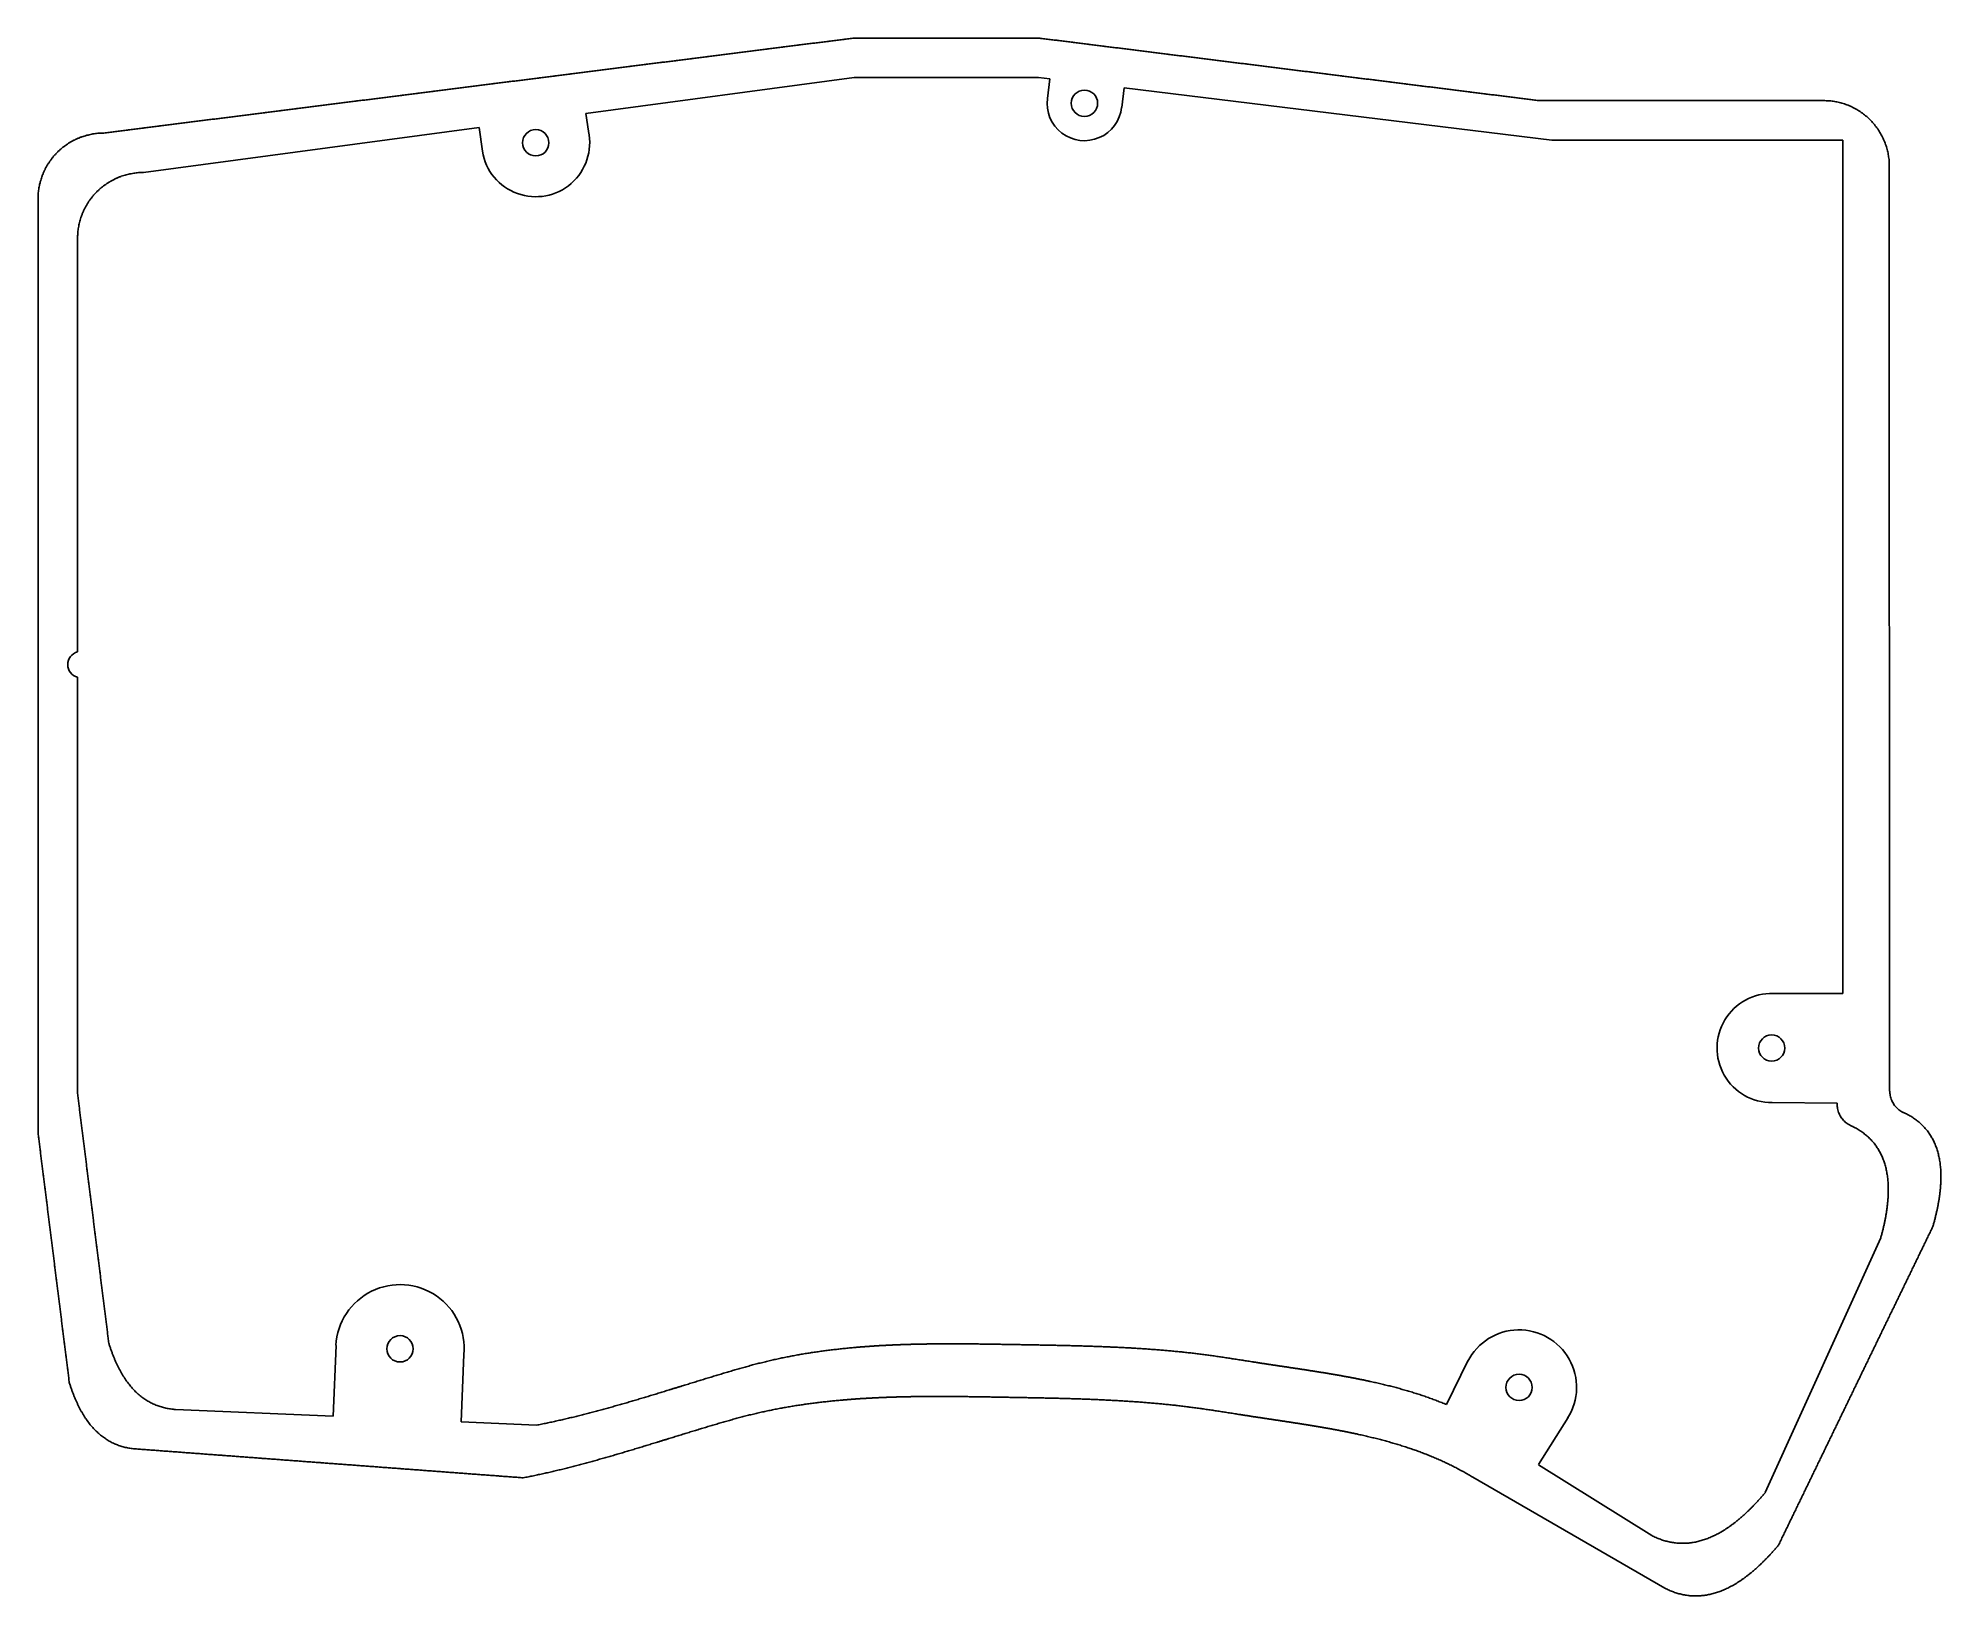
# Model space of a CAD drawing. Extents: x 0 to 145, y 2 to 120.
import ezdxf

# ---------------------------------------------------------------- set-up
doc = ezdxf.new("R2010")
doc.units = 0

# ---------------------------------------------------------------- blocks, each defined once
blk = doc.blocks.new('CIRCLE005')
at = {"layer": 'ScrewHolesMid', "color": 0}
blk.add_circle((37.81, 112.5), 1, dxfattribs=at)
blk = doc.blocks.new('CIRCLE008')
at = {"layer": 'ScrewHolesMid', "color": 0}
blk.add_circle((131.71, 43.7), 1, dxfattribs=at)
blk = doc.blocks.new('ARC007')
at = {"layer": 'ScrewHolesMid', "color": 0}
blk.add_arc((3.25, 72.84), 0.997, 104.5265, -104.5303, dxfattribs=at)
blk = doc.blocks.new('CIRCLE001')
at = {"layer": 'ScrewHolesMid', "color": 0}
blk.add_circle((27.5, 20.84), 1, dxfattribs=at)
blk = doc.blocks.new('CIRCLE003')
at = {"layer": 'ScrewHolesMid', "color": 0}
blk.add_circle((79.5, 115.5), 1, dxfattribs=at)
blk = doc.blocks.new('CIRCLE004')
at = {"layer": 'ScrewHolesMid', "color": 0}
blk.add_circle((112.52, 17.91), 1, dxfattribs=at)
blk = doc.blocks.new('WIRE033')
at = {"layer": 'StraightLineMid', "color": 0}
for p, q in [((115, 112.71), (136.9, 112.7)), ((136.9, 112.7), (137.12, 112.7))]:
    blk.add_line(p, q, dxfattribs=at)
blk = doc.blocks.new('WIRE034')
at = {"layer": 'StraightLineMid', "color": 0}
for p, q in [((137.12, 112.7), (137.12, 112.54)), ((137.12, 112.54), (137.12, 47.85))]:
    blk.add_line(p, q, dxfattribs=at)
blk = doc.blocks.new('LINE045')
at = {"layer": 'StraightLineMid', "color": 0}
blk.add_line((123.602325, 2.647178), (108.998799, 11.08281), dxfattribs=at)
blk = doc.blocks.new('LINE033')
at = {"layer": 'StraightLineMid', "color": 0}
blk.add_line((10.44, 16.23), (22.41, 15.71), dxfattribs=at)
blk = doc.blocks.new('LINE034')
at = {"layer": 'StraightLineMid', "color": 0}
blk.add_line((32.14, 15.29), (37.86, 15.04), dxfattribs=at)
blk = doc.blocks.new('LINE')
at = {"layer": 'StraightLineMid', "color": 0}
blk.add_line((3, 73.8), (3, 105.24), dxfattribs=at)
blk = doc.blocks.new('LINE043')
at = {"layer": 'StraightLineMid', "color": 0}
blk.add_line((3, 71.88), (3, 40.23), dxfattribs=at)
blk = doc.blocks.new('WIRE035')
at = {"layer": 'StraightLineMid', "color": 0}
blk.add_line((61.999939, 117.459602), (76.00013, 117.459602), dxfattribs=at)
for points in [[(62.099231, 117.459602), (61.999939, 117.459602)], [(62.198523, 117.459602), (62.099231, 117.459602)], [(62.297815, 117.459602), (62.198523, 117.459602)], [(62.397108, 117.459602), (62.297815, 117.459602)], [(62.4964, 117.459602), (62.397108, 117.459602)], [(62.595692, 117.459602), (62.4964, 117.459602)], [(62.694984, 117.459602), (62.595692, 117.459602)], [(62.794276, 117.459602), (62.694984, 117.459602)], [(62.893568, 117.459602), (62.794276, 117.459602)], [(62.99286, 117.459602), (62.893568, 117.459602)], [(63.092152, 117.459602), (62.99286, 117.459602)], [(63.191445, 117.459602), (63.092152, 117.459602)], [(63.290737, 117.459602), (63.191445, 117.459602)], [(63.390029, 117.459602), (63.290737, 117.459602)], [(63.489321, 117.459602), (63.390029, 117.459602)], [(63.588613, 117.459602), (63.489321, 117.459602)], [(63.687905, 117.459602), (63.588613, 117.459602)], [(63.787197, 117.459602), (63.687905, 117.459602)], [(63.88649, 117.459602), (63.787197, 117.459602)], [(63.985782, 117.459602), (63.88649, 117.459602)], [(64.085074, 117.459602), (63.985782, 117.459602)], [(64.184366, 117.459602), (64.085074, 117.459602)], [(64.283658, 117.459602), (64.184366, 117.459602)], [(64.38295, 117.459602), (64.283658, 117.459602)], [(64.482242, 117.459602), (64.38295, 117.459602)], [(64.581535, 117.459602), (64.482242, 117.459602)], [(64.680827, 117.459602), (64.581535, 117.459602)], [(64.780119, 117.459602), (64.680827, 117.459602)], [(64.879411, 117.459602), (64.780119, 117.459602)], [(64.978703, 117.459602), (64.879411, 117.459602)], [(65.077995, 117.459602), (64.978703, 117.459602)], [(65.177287, 117.459602), (65.077995, 117.459602)], [(65.276579, 117.459602), (65.177287, 117.459602)], [(65.375872, 117.459602), (65.276579, 117.459602)], [(65.475164, 117.459602), (65.375872, 117.459602)], [(65.574456, 117.459602), (65.475164, 117.459602)], [(65.673748, 117.459602), (65.574456, 117.459602)], [(65.77304, 117.459602), (65.673748, 117.459602)], [(65.872332, 117.459602), (65.77304, 117.459602)], [(65.971624, 117.459602), (65.872332, 117.459602)], [(66.070917, 117.459602), (65.971624, 117.459602)], [(66.170209, 117.459602), (66.070917, 117.459602)], [(66.269501, 117.459602), (66.170209, 117.459602)], [(66.368793, 117.459602), (66.269501, 117.459602)], [(66.468085, 117.459602), (66.368793, 117.459602)], [(66.567377, 117.459602), (66.468085, 117.459602)], [(66.666669, 117.459602), (66.567377, 117.459602)], [(66.765961, 117.459602), (66.666669, 117.459602)], [(66.865254, 117.459602), (66.765961, 117.459602)], [(66.964546, 117.459602), (66.865254, 117.459602)], [(67.063838, 117.459602), (66.964546, 117.459602)], [(67.16313, 117.459602), (67.063838, 117.459602)], [(67.262422, 117.459602), (67.16313, 117.459602)], [(67.361714, 117.459602), (67.262422, 117.459602)], [(67.461006, 117.459602), (67.361714, 117.459602)], [(67.560299, 117.459602), (67.461006, 117.459602)], [(67.659591, 117.459602), (67.560299, 117.459602)], [(67.758883, 117.459602), (67.659591, 117.459602)], [(67.858175, 117.459602), (67.758883, 117.459602)], [(67.957467, 117.459602), (67.858175, 117.459602)], [(68.056759, 117.459602), (67.957467, 117.459602)], [(68.156051, 117.459602), (68.056759, 117.459602)], [(68.255343, 117.459602), (68.156051, 117.459602)], [(68.354636, 117.459602), (68.255343, 117.459602)], [(68.453928, 117.459602), (68.354636, 117.459602)], [(68.55322, 117.459602), (68.453928, 117.459602)], [(68.652512, 117.459602), (68.55322, 117.459602)], [(68.751804, 117.459602), (68.652512, 117.459602)], [(68.851096, 117.459602), (68.751804, 117.459602)], [(68.950388, 117.459602), (68.851096, 117.459602)], [(69.049681, 117.459602), (68.950388, 117.459602)], [(69.148973, 117.459602), (69.049681, 117.459602)], [(69.248265, 117.459602), (69.148973, 117.459602)], [(69.347557, 117.459602), (69.248265, 117.459602)], [(69.446849, 117.459602), (69.347557, 117.459602)], [(69.546141, 117.459602), (69.446849, 117.459602)], [(69.645433, 117.459602), (69.546141, 117.459602)], [(69.744726, 117.459602), (69.645433, 117.459602)], [(69.844018, 117.459602), (69.744726, 117.459602)], [(69.94331, 117.459602), (69.844018, 117.459602)], [(70.042602, 117.459602), (69.94331, 117.459602)], [(70.141894, 117.459602), (70.042602, 117.459602)], [(70.241186, 117.459602), (70.141894, 117.459602)], [(70.340478, 117.459602), (70.241186, 117.459602)], [(70.43977, 117.459602), (70.340478, 117.459602)], [(70.539063, 117.459602), (70.43977, 117.459602)], [(70.638355, 117.459602), (70.539063, 117.459602)], [(70.737647, 117.459602), (70.638355, 117.459602)], [(70.836939, 117.459602), (70.737647, 117.459602)], [(70.936231, 117.459602), (70.836939, 117.459602)], [(71.035523, 117.459602), (70.936231, 117.459602)], [(71.134815, 117.459602), (71.035523, 117.459602)], [(71.234108, 117.459602), (71.134815, 117.459602)], [(71.3334, 117.459602), (71.234108, 117.459602)], [(71.432692, 117.459602), (71.3334, 117.459602)], [(71.531984, 117.459602), (71.432692, 117.459602)], [(71.631276, 117.459602), (71.531984, 117.459602)], [(71.730568, 117.459602), (71.631276, 117.459602)], [(71.82986, 117.459602), (71.730568, 117.459602)], [(71.929152, 117.459602), (71.82986, 117.459602)], [(72.028445, 117.459602), (71.929152, 117.459602)], [(72.127737, 117.459602), (72.028445, 117.459602)], [(72.227029, 117.459602), (72.127737, 117.459602)], [(72.326321, 117.459602), (72.227029, 117.459602)], [(72.425613, 117.459602), (72.326321, 117.459602)], [(72.524905, 117.459602), (72.425613, 117.459602)], [(72.624197, 117.459602), (72.524905, 117.459602)], [(72.72349, 117.459602), (72.624197, 117.459602)], [(72.822782, 117.459602), (72.72349, 117.459602)], [(72.922074, 117.459602), (72.822782, 117.459602)], [(73.021366, 117.459602), (72.922074, 117.459602)], [(73.120658, 117.459602), (73.021366, 117.459602)], [(73.21995, 117.459602), (73.120658, 117.459602)], [(73.319242, 117.459602), (73.21995, 117.459602)], [(73.418534, 117.459602), (73.319242, 117.459602)], [(73.517827, 117.459602), (73.418534, 117.459602)], [(73.617119, 117.459602), (73.517827, 117.459602)], [(73.716411, 117.459602), (73.617119, 117.459602)], [(73.815703, 117.459602), (73.716411, 117.459602)], [(73.914995, 117.459602), (73.815703, 117.459602)], [(74.014287, 117.459602), (73.914995, 117.459602)], [(74.113579, 117.459602), (74.014287, 117.459602)], [(74.212872, 117.459602), (74.113579, 117.459602)], [(74.312164, 117.459602), (74.212872, 117.459602)], [(74.411456, 117.459602), (74.312164, 117.459602)], [(74.510748, 117.459602), (74.411456, 117.459602)], [(74.61004, 117.459602), (74.510748, 117.459602)], [(74.709332, 117.459602), (74.61004, 117.459602)], [(74.808624, 117.459602), (74.709332, 117.459602)], [(74.907917, 117.459602), (74.808624, 117.459602)], [(75.007209, 117.459602), (74.907917, 117.459602)], [(75.106501, 117.459602), (75.007209, 117.459602)], [(75.205793, 117.459602), (75.106501, 117.459602)], [(75.305085, 117.459602), (75.205793, 117.459602)], [(75.404377, 117.459602), (75.305085, 117.459602)], [(75.503669, 117.459602), (75.404377, 117.459602)], [(75.602961, 117.459602), (75.503669, 117.459602)], [(75.702254, 117.459602), (75.602961, 117.459602)], [(75.801546, 117.459602), (75.702254, 117.459602)], [(75.900838, 117.459602), (75.801546, 117.459602)], [(76.00013, 117.459602), (75.900838, 117.459602)]]:
    blk.add_lwpolyline(points, dxfattribs=at)
blk = doc.blocks.new('LINE042')
at = {"layer": 'StraightLineMid', "color": 0}
blk.add_line((115, 112.71), (82.51, 116.67), dxfattribs=at)
blk = doc.blocks.new('LINE041')
at = {"layer": 'StraightLineMid', "color": 0}
blk.add_line((76, 117.46), (76.86, 117.35), dxfattribs=at)
blk = doc.blocks.new('LINE038')
at = {"layer": 'StraightLineMid', "color": 0}
blk.add_line((41.63, 114.73), (62, 117.46), dxfattribs=at)
blk = doc.blocks.new('LINE037')
at = {"layer": 'StraightLineMid', "color": 0}
blk.add_line((8, 110.24), (33.52, 113.65), dxfattribs=at)
blk = doc.blocks.new('LINE026')
at = {"layer": 'StraightLineMid', "color": 0}
blk.add_line((122.6, 6.64), (114, 12.03), dxfattribs=at)
blk = doc.blocks.new('BLOCK_BLOCK_LINE029')
at = {"layer": 'StraightLineMid', "color": 0}
for points in [[(0, 108.239601), (0, 108.139601)], [(0, 108.139601), (0, 108.039601)], [(0, 108.039601), (0, 107.989601), (0, 107.939601)], [(0, 107.939601), (0, 107.839601)], [(0, 107.839601), (0, 107.789601), (0, 107.739601)], [(0, 107.739601), (0, 107.639601)], [(0, 107.639601), (0, 107.539601)], [(0, 107.539601), (0, 107.489601), (0, 107.439601)], [(0, 107.439601), (0, 107.339601)], [(0, 107.339601), (0, 107.289601), (0, 107.239601)], [(0, 107.239601), (0, 107.139601)], [(0, 107.139601), (0, 107.039601)], [(0, 107.039601), (0, 106.989601), (0, 106.939601)], [(0, 106.939601), (0, 106.839601)], [(0, 106.839601), (0, 106.789601), (0, 106.739601)], [(0, 106.739601), (0, 106.639601)], [(0, 106.639601), (0, 106.539601)], [(0, 106.539601), (0, 106.489601), (0, 106.439601)], [(0, 106.439601), (0, 106.339601)], [(0, 106.339601), (0, 106.289601), (0, 106.239601)], [(0, 106.239601), (0, 106.139601)], [(0, 106.139601), (0, 106.039601)], [(0, 106.039601), (0, 105.989601), (0, 105.939601)], [(0, 105.939601), (0, 105.839601)], [(0, 105.839601), (0, 105.789601), (0, 105.739601)], [(0, 105.739601), (0, 105.639601)], [(0, 105.639601), (0, 105.539601)], [(0, 105.539601), (0, 105.489601), (0, 105.439601)], [(0, 105.439601), (0, 105.339601)], [(0, 105.339601), (0, 105.289601), (0, 105.239601)], [(0, 105.239601), (0, 105.139601)], [(0, 105.139601), (0, 105.039601)], [(0, 105.039601), (0, 104.989601), (0, 104.939601)], [(0, 104.939601), (0, 104.839601)], [(0, 104.839601), (0, 104.789601), (0, 104.739601)], [(0, 104.739601), (0, 104.639601)], [(0, 104.639601), (0, 104.539601)], [(0, 104.539601), (0, 104.489601), (0, 104.439601)], [(0, 104.439601), (0, 104.339601)], [(0, 104.339601), (0, 104.289601), (0, 104.239601)], [(0, 104.239601), (0, 104.139601)], [(0, 104.139601), (0, 104.039601)], [(0, 104.039601), (0, 103.989601), (0, 103.939601)], [(0, 103.939601), (0, 103.839601)], [(0, 103.839601), (0, 103.789601), (0, 103.739601)], [(0, 103.739601), (0, 103.639601)], [(0, 103.639601), (0, 103.539601)], [(0, 103.539601), (0, 103.489601), (0, 103.439601)], [(0, 103.439601), (0, 103.339601)], [(0, 103.339601), (0, 103.289601), (0, 103.239601)], [(0, 103.239601), (0, 103.139601)], [(0, 103.139601), (0, 103.039601)], [(0, 103.039601), (0, 102.989601), (0, 102.939601)], [(0, 102.939601), (0, 102.839601)], [(0, 102.839601), (0, 102.789601), (0, 102.739601)], [(0, 102.739601), (0, 102.639601)], [(0, 102.639601), (0, 102.539601)], [(0, 102.539601), (0, 102.489601), (0, 102.439601)], [(0, 102.439601), (0, 102.339601)], [(0, 102.339601), (0, 102.289601), (0, 102.239601)], [(0, 102.239601), (0, 102.139601)], [(0, 102.139601), (0, 102.039601)], [(0, 102.039601), (0, 101.989601), (0, 101.939601)], [(0, 101.939601), (0, 101.839601)], [(0, 101.839601), (0, 101.789601), (0, 101.739601)], [(0, 101.739601), (0, 101.639601)], [(0, 101.639601), (0, 101.539601)], [(0, 101.539601), (0, 101.489601), (0, 101.439601)], [(0, 101.439601), (0, 101.339601)], [(0, 101.339601), (0, 101.289601), (0, 101.239601)], [(0, 101.239601), (0, 101.139601)], [(0, 101.139601), (0, 101.039601)], [(0, 101.039601), (0, 100.989601), (0, 100.939601)], [(0, 100.939601), (0, 100.839601)], [(0, 100.839601), (0, 100.789601), (0, 100.739601)], [(0, 100.739601), (0, 100.639601)], [(0, 100.639601), (0, 100.539601)], [(0, 100.539601), (0, 100.489601), (0, 100.439601)], [(0, 100.439601), (0, 100.339601)], [(0, 100.339601), (0, 100.289601), (0, 100.239601)], [(0, 100.239601), (0, 100.139601)], [(0, 100.139601), (0, 100.039601)], [(0, 100.039601), (0, 99.989601), (0, 99.939601)], [(0, 99.939601), (0, 99.839601)], [(0, 99.839601), (0, 99.789601), (0, 99.739601)], [(0, 99.739601), (0, 99.639601)], [(0, 99.639601), (0, 99.539601)], [(0, 99.539601), (0, 99.489601), (0, 99.439601)], [(0, 99.439601), (0, 99.339601)], [(0, 99.339601), (0, 99.289601), (0, 99.239601)], [(0, 99.239601), (0, 99.139601)], [(0, 99.139601), (0, 99.039601)], [(0, 99.039601), (0, 98.989601), (0, 98.939601)], [(0, 98.939601), (0, 98.839601)], [(0, 98.839601), (0, 98.789601), (0, 98.739601)], [(0, 98.739601), (0, 98.639601)], [(0, 98.639601), (0, 98.539601)], [(0, 98.539601), (0, 98.489601), (0, 98.439601)], [(0, 98.439601), (0, 98.339601)], [(0, 98.339601), (0, 98.289601), (0, 98.239601)], [(0, 98.239601), (0, 98.139601)], [(0, 98.139601), (0, 98.039601)], [(0, 98.039601), (0, 97.989601), (0, 97.939601)], [(0, 97.939601), (0, 97.839601)], [(0, 97.839601), (0, 97.789601), (0, 97.739601)], [(0, 97.739601), (0, 97.639601)], [(0, 97.639601), (0, 97.539601)], [(0, 97.539601), (0, 97.489601), (0, 97.439601)], [(0, 97.439601), (0, 97.339601)], [(0, 97.339601), (0, 97.289601), (0, 97.239601)], [(0, 97.239601), (0, 97.139601)], [(0, 97.139601), (0, 97.039601)], [(0, 97.039601), (0, 96.989601), (0, 96.939601)], [(0, 96.939601), (0, 96.839601)], [(0, 96.839601), (0, 96.789601), (0, 96.739601)], [(0, 96.739601), (0, 96.639601)], [(0, 96.639601), (0, 96.539601)], [(0, 96.539601), (0, 96.489601), (0, 96.439601)], [(0, 96.439601), (0, 96.339601)], [(0, 96.339601), (0, 96.289601), (0, 96.239601)], [(0, 96.239601), (0, 96.139601)], [(0, 96.139601), (0, 96.039601)], [(0, 96.039601), (0, 95.989601), (0, 95.939601)], [(0, 95.939601), (0, 95.839601)], [(0, 95.839601), (0, 95.789601), (0, 95.739601)], [(0, 95.739601), (0, 95.639601)], [(0, 95.639601), (0, 95.539601)], [(0, 95.539601), (0, 95.489601), (0, 95.439601)], [(0, 95.439601), (0, 95.339601)], [(0, 95.339601), (0, 95.289601), (0, 95.239601)], [(0, 95.239601), (0, 95.139601)], [(0, 95.139601), (0, 95.039601)], [(0, 95.039601), (0, 94.989601), (0, 94.939601)], [(0, 94.939601), (0, 94.839601)], [(0, 94.839601), (0, 94.789601), (0, 94.739601)], [(0, 94.739601), (0, 94.639601)], [(0, 94.639601), (0, 94.539601)], [(0, 94.539601), (0, 94.489601), (0, 94.439601)], [(0, 94.439601), (0, 94.339601)], [(0, 94.339601), (0, 94.289601), (0, 94.239601)], [(0, 94.239601), (0, 94.139601)], [(0, 94.139601), (0, 94.039601)], [(0, 94.039601), (0, 93.989601), (0, 93.939601)], [(0, 93.939601), (0, 93.839601)], [(0, 93.839601), (0, 93.789601), (0, 93.739601)], [(0, 93.739601), (0, 93.639601)], [(0, 93.639601), (0, 93.539601)], [(0, 93.539601), (0, 93.489601), (0, 93.439601)], [(0, 93.439601), (0, 93.339601)], [(0, 93.339601), (0, 93.289601), (0, 93.239601)], [(0, 93.239601), (0, 93.139601)], [(0, 93.139601), (0, 93.039601)], [(0, 93.039601), (0, 92.989601), (0, 92.939601)], [(0, 92.939601), (0, 92.839601)], [(0, 92.839601), (0, 92.789601), (0, 92.739601)], [(0, 92.739601), (0, 92.639601)], [(0, 92.639601), (0, 92.539601)], [(0, 92.539601), (0, 92.489601), (0, 92.439601)], [(0, 92.439601), (0, 92.339601)], [(0, 92.339601), (0, 92.289601), (0, 92.239601)], [(0, 92.239601), (0, 92.139601)], [(0, 92.139601), (0, 92.039601)], [(0, 92.039601), (0, 91.989601), (0, 91.939601)], [(0, 91.939601), (0, 91.839601)], [(0, 91.839601), (0, 91.789601), (0, 91.739601)], [(0, 91.739601), (0, 91.639601)], [(0, 91.639601), (0, 91.539601)], [(0, 91.539601), (0, 91.489601), (0, 91.439601)], [(0, 91.439601), (0, 91.339601)], [(0, 91.339601), (0, 91.289601), (0, 91.239601)], [(0, 91.239601), (0, 91.139601)], [(0, 91.139601), (0, 91.039601)], [(0, 91.039601), (0, 90.989601), (0, 90.939601)], [(0, 90.939601), (0, 90.839601)], [(0, 90.839601), (0, 90.789601), (0, 90.739601)], [(0, 90.739601), (0, 90.639601)], [(0, 90.639601), (0, 90.539601)], [(0, 90.539601), (0, 90.489601), (0, 90.439601)], [(0, 90.439601), (0, 90.339601)], [(0, 90.339601), (0, 90.289601), (0, 90.239601)], [(0, 90.239601), (0, 90.139601)], [(0, 90.139601), (0, 90.039601)], [(0, 90.039601), (0, 89.989601), (0, 89.939601)], [(0, 89.939601), (0, 89.839601)], [(0, 89.839601), (0, 89.789601), (0, 89.739601)], [(0, 89.739601), (0, 89.639601)], [(0, 89.639601), (0, 89.539601)], [(0, 89.539601), (0, 89.489601), (0, 89.439601)], [(0, 89.439601), (0, 89.339601)], [(0, 89.339601), (0, 89.289601), (0, 89.239601)], [(0, 89.239601), (0, 89.139601)], [(0, 89.139601), (0, 89.039601)], [(0, 89.039601), (0, 88.989601), (0, 88.939601)], [(0, 88.939601), (0, 88.839601)], [(0, 88.839601), (0, 88.789601), (0, 88.739601)], [(0, 88.739601), (0, 88.639601)], [(0, 88.639601), (0, 88.539601)], [(0, 88.539601), (0, 88.489601), (0, 88.439601)], [(0, 88.439601), (0, 88.339601)], [(0, 88.339601), (0, 88.289601), (0, 88.239601)], [(0, 88.239601), (0, 88.139601)], [(0, 88.139601), (0, 88.039601)], [(0, 88.039601), (0, 87.989601), (0, 87.939601)], [(0, 87.939601), (0, 87.839601)], [(0, 87.839601), (0, 87.789601), (0, 87.739601)], [(0, 87.739601), (0, 87.639601)], [(0, 87.639601), (0, 87.539601)], [(0, 87.539601), (0, 87.489601), (0, 87.439601)], [(0, 87.439601), (0, 87.339601)], [(0, 87.339601), (0, 87.289601), (0, 87.239601)], [(0, 87.239601), (0, 87.139601)], [(0, 87.139601), (0, 87.039601)], [(0, 87.039601), (0, 86.989601), (0, 86.939601)], [(0, 86.939601), (0, 86.839601)], [(0, 86.839601), (0, 86.789601), (0, 86.739601)], [(0, 86.739601), (0, 86.639601)], [(0, 86.639601), (0, 86.539601)], [(0, 86.539601), (0, 86.489601), (0, 86.439601)], [(0, 86.439601), (0, 86.339601)], [(0, 86.339601), (0, 86.289601), (0, 86.239601)], [(0, 86.239601), (0, 86.139601)], [(0, 86.139601), (0, 86.039601)], [(0, 86.039601), (0, 85.989601), (0, 85.939601)], [(0, 85.939601), (0, 85.839601)], [(0, 85.839601), (0, 85.789601), (0, 85.739601)], [(0, 85.739601), (0, 85.639601)], [(0, 85.639601), (0, 85.539601)], [(0, 85.539601), (0, 85.489601), (0, 85.439601)], [(0, 85.439601), (0, 85.339601)], [(0, 85.339601), (0, 85.289601), (0, 85.239601)], [(0, 85.239601), (0, 85.139601)], [(0, 85.139601), (0, 85.039601)], [(0, 85.039601), (0, 84.989601), (0, 84.939601)], [(0, 84.939601), (0, 84.839601)], [(0, 84.839601), (0, 84.789601), (0, 84.739601)], [(0, 84.739601), (0, 84.639601)], [(0, 84.639601), (0, 84.539601)], [(0, 84.539601), (0, 84.489601), (0, 84.439601)], [(0, 84.439601), (0, 84.339601)], [(0, 84.339601), (0, 84.289601), (0, 84.239601)], [(0, 84.239601), (0, 84.139601)], [(0, 84.139601), (0, 84.039601)], [(0, 84.039601), (0, 83.989601), (0, 83.939601)], [(0, 83.939601), (0, 83.839601)], [(0, 83.839601), (0, 83.789601), (0, 83.739601)], [(0, 83.739601), (0, 83.639601)], [(0, 83.639601), (0, 83.539601)], [(0, 83.539601), (0, 83.489601), (0, 83.439601)], [(0, 83.439601), (0, 83.339601)], [(0, 83.339601), (0, 83.289601), (0, 83.239601)], [(0, 83.239601), (0, 83.139601)], [(0, 83.139601), (0, 83.039601)], [(0, 83.039601), (0, 82.989601), (0, 82.939601)], [(0, 82.939601), (0, 82.839601)], [(0, 82.839601), (0, 82.789601), (0, 82.739601)], [(0, 82.739601), (0, 82.639601)], [(0, 82.639601), (0, 82.539601)], [(0, 82.539601), (0, 82.489601), (0, 82.439601)], [(0, 82.439601), (0, 82.339601)], [(0, 82.339601), (0, 82.289601), (0, 82.239601)], [(0, 82.239601), (0, 82.139601)], [(0, 82.139601), (0, 82.039601)], [(0, 82.039601), (0, 81.989601), (0, 81.939601)], [(0, 81.939601), (0, 81.839601)], [(0, 81.839601), (0, 81.789601), (0, 81.739601)], [(0, 81.739601), (0, 81.639601)], [(0, 81.639601), (0, 81.539601)], [(0, 81.539601), (0, 81.489601), (0, 81.439601)], [(0, 81.439601), (0, 81.339601)], [(0, 81.339601), (0, 81.289601), (0, 81.239601)], [(0, 81.239601), (0, 81.139601)], [(0, 81.139601), (0, 81.039601)], [(0, 81.039601), (0, 80.989601), (0, 80.939601)], [(0, 80.939601), (0, 80.839601)], [(0, 80.839601), (0, 80.789601), (0, 80.739601)], [(0, 80.739601), (0, 80.639601)], [(0, 80.639601), (0, 80.539601)], [(0, 80.539601), (0, 80.489601), (0, 80.439601)], [(0, 80.439601), (0, 80.339601)], [(0, 80.339601), (0, 80.289601), (0, 80.239601)], [(0, 80.239601), (0, 80.139601)], [(0, 80.139601), (0, 80.039601)], [(0, 80.039601), (0, 79.989601), (0, 79.939601)], [(0, 79.939601), (0, 79.839601)], [(0, 79.839601), (0, 79.789601), (0, 79.739601)], [(0, 79.739601), (0, 79.639601)], [(0, 79.639601), (0, 79.539601)], [(0, 79.539601), (0, 79.489601), (0, 79.439601)], [(0, 79.439601), (0, 79.339601)], [(0, 79.339601), (0, 79.289601), (0, 79.239601)], [(0, 79.239601), (0, 79.139601)], [(0, 79.139601), (0, 79.039601)], [(0, 79.039601), (0, 78.989601), (0, 78.939601)], [(0, 78.939601), (0, 78.839601)], [(0, 78.839601), (0, 78.789601), (0, 78.739601)], [(0, 78.739601), (0, 78.639601)], [(0, 78.639601), (0, 78.539601)], [(0, 78.539601), (0, 78.489601), (0, 78.439601)], [(0, 78.439601), (0, 78.339601)], [(0, 78.339601), (0, 78.289601), (0, 78.239601)], [(0, 78.239601), (0, 78.139601)], [(0, 78.139601), (0, 78.039601)], [(0, 78.039601), (0, 77.989601), (0, 77.939601)], [(0, 77.939601), (0, 77.839601)], [(0, 77.839601), (0, 77.789601), (0, 77.739601)], [(0, 77.739601), (0, 77.639601)], [(0, 77.639601), (0, 77.539601)], [(0, 77.539601), (0, 77.489601), (0, 77.439601)], [(0, 77.439601), (0, 77.339601)], [(0, 77.339601), (0, 77.289601), (0, 77.239601)], [(0, 77.239601), (0, 77.139601)], [(0, 77.139601), (0, 77.039601)], [(0, 77.039601), (0, 76.989601), (0, 76.939601)], [(0, 76.939601), (0, 76.839601)], [(0, 76.839601), (0, 76.789601), (0, 76.739601)], [(0, 76.739601), (0, 76.639601)], [(0, 76.639601), (0, 76.539601)], [(0, 76.539601), (0, 76.489601), (0, 76.439601)], [(0, 76.439601), (0, 76.339601)], [(0, 76.339601), (0, 76.289601), (0, 76.239601)], [(0, 76.239601), (0, 76.139601)], [(0, 76.139601), (0, 76.039601)], [(0, 76.039601), (0, 75.989601), (0, 75.939601)], [(0, 75.939601), (0, 75.839601)], [(0, 75.839601), (0, 75.789601), (0, 75.739601)], [(0, 75.739601), (0, 75.639601)], [(0, 75.639601), (0, 75.539601)], [(0, 75.539601), (0, 75.489601), (0, 75.439601)], [(0, 75.439601), (0, 75.339601)], [(0, 75.339601), (0, 75.289601), (0, 75.239601)], [(0, 75.239601), (0, 75.139601)], [(0, 75.139601), (0, 75.039601)], [(0, 75.039601), (0, 74.989601), (0, 74.939601)], [(0, 74.939601), (0, 74.839601)], [(0, 74.839601), (0, 74.789601), (0, 74.739601)], [(0, 74.739601), (0, 74.639601)], [(0, 74.639601), (0, 74.539601)], [(0, 74.539601), (0, 74.489601), (0, 74.439601)], [(0, 74.439601), (0, 74.339601)], [(0, 74.339601), (0, 74.289601), (0, 74.239601)], [(0, 74.239601), (0, 74.139601)], [(0, 74.139601), (0, 74.039601)], [(0, 74.039601), (0, 73.989601), (0, 73.939601)], [(0, 73.939601), (0, 73.839601)], [(0, 73.839601), (0, 73.789601), (0, 73.739601)], [(0, 73.739601), (0, 73.639601)], [(0, 73.639601), (0, 73.539601)], [(0, 73.539601), (0, 73.489601), (0, 73.439601)], [(0, 73.439601), (0, 73.339601)], [(0, 73.339601), (0, 73.289601), (0, 73.239601)], [(0, 73.239601), (0, 73.139601)], [(0, 73.139601), (0, 73.039601)], [(0, 73.039601), (0, 72.989601), (0, 72.939601)], [(0, 72.939601), (0, 72.839601)], [(0, 72.839601), (0, 72.789601), (0, 72.739601)], [(0, 72.739601), (0, 72.639601)], [(0, 72.639601), (0, 72.539601)], [(0, 72.539601), (0, 72.489601), (0, 72.439601)], [(0, 72.439601), (0, 72.339601)], [(0, 72.339601), (0, 72.289601), (0, 72.239601)], [(0, 72.239601), (0, 72.139601)], [(0, 72.139601), (0, 72.039601)], [(0, 72.039601), (0, 71.989601), (0, 71.939601)], [(0, 71.939601), (0, 71.839601)], [(0, 71.839601), (0, 71.789601), (0, 71.739601)], [(0, 71.739601), (0, 71.639601)], [(0, 71.639601), (0, 71.539601)], [(0, 71.539601), (0, 71.489601), (0, 71.439601)], [(0, 71.439601), (0, 71.339601)], [(0, 71.339601), (0, 71.289601), (0, 71.239601)], [(0, 71.239601), (0, 71.139601)], [(0, 71.139601), (0, 71.039601)], [(0, 71.039601), (0, 70.989601), (0, 70.939601)], [(0, 70.939601), (0, 70.839601)], [(0, 70.839601), (0, 70.789601), (0, 70.739601)], [(0, 70.739601), (0, 70.639601)], [(0, 70.639601), (0, 70.539601)], [(0, 70.539601), (0, 70.489601), (0, 70.439601)], [(0, 70.439601), (0, 70.339601)], [(0, 70.339601), (0, 70.289601), (0, 70.239601)], [(0, 70.239601), (0, 70.139601)], [(0, 70.139601), (0, 70.039601)], [(0, 70.039601), (0, 69.989601), (0, 69.939601)], [(0, 69.939601), (0, 69.839601)], [(0, 69.839601), (0, 69.789601), (0, 69.739601)], [(0, 69.739601), (0, 69.639601)], [(0, 69.639601), (0, 69.539601)], [(0, 69.539601), (0, 69.489601), (0, 69.439601)], [(0, 69.439601), (0, 69.339601)], [(0, 69.339601), (0, 69.289601), (0, 69.239601)], [(0, 69.239601), (0, 69.139601)], [(0, 69.139601), (0, 69.039601)], [(0, 69.039601), (0, 68.989601), (0, 68.939601)], [(0, 68.939601), (0, 68.839601)], [(0, 68.839601), (0, 68.789601), (0, 68.739601)], [(0, 68.739601), (0, 68.639601)], [(0, 68.639601), (0, 68.539601)], [(0, 68.539601), (0, 68.489601), (0, 68.439601)], [(0, 68.439601), (0, 68.339601)], [(0, 68.339601), (0, 68.289601), (0, 68.239601)], [(0, 68.239601), (0, 68.139601)], [(0, 68.139601), (0, 68.039601)], [(0, 68.039601), (0, 67.989601), (0, 67.939601)], [(0, 67.939601), (0, 67.839601)], [(0, 67.839601), (0, 67.789601), (0, 67.739601)], [(0, 67.739601), (0, 67.639601)], [(0, 67.639601), (0, 67.539601)], [(0, 67.539601), (0, 67.489601), (0, 67.439601)], [(0, 67.439601), (0, 67.339601)], [(0, 67.339601), (0, 67.289601), (0, 67.239601)], [(0, 67.239601), (0, 67.139601)], [(0, 67.139601), (0, 67.039601)], [(0, 67.039601), (0, 66.989601), (0, 66.939601)], [(0, 66.939601), (0, 66.839601)], [(0, 66.839601), (0, 66.789601), (0, 66.739601)], [(0, 66.739601), (0, 66.639601)], [(0, 66.639601), (0, 66.539601)], [(0, 66.539601), (0, 66.489601), (0, 66.439601)], [(0, 66.439601), (0, 66.339601)], [(0, 66.339601), (0, 66.289601), (0, 66.239601)], [(0, 66.239601), (0, 66.139601)], [(0, 66.139601), (0, 66.039601)], [(0, 66.039601), (0, 65.989601), (0, 65.939601)], [(0, 65.939601), (0, 65.839601)], [(0, 65.839601), (0, 65.789601), (0, 65.739601)], [(0, 65.739601), (0, 65.639601)], [(0, 65.639601), (0, 65.539601)], [(0, 65.539601), (0, 65.489601), (0, 65.439601)], [(0, 65.439601), (0, 65.339601)], [(0, 65.339601), (0, 65.289601), (0, 65.239601)], [(0, 65.239601), (0, 65.139601)], [(0, 65.139601), (0, 65.039601)], [(0, 65.039601), (0, 64.989601), (0, 64.939601)], [(0, 64.939601), (0, 64.839601)], [(0, 64.839601), (0, 64.789601), (0, 64.739601)], [(0, 64.739601), (0, 64.639601)], [(0, 64.639601), (0, 64.539601)], [(0, 64.539601), (0, 64.489601), (0, 64.439601)], [(0, 64.439601), (0, 64.339601)], [(0, 64.339601), (0, 64.289601), (0, 64.239601)], [(0, 64.239601), (0, 64.139601)], [(0, 64.139601), (0, 64.039601)], [(0, 64.039601), (0, 63.989601), (0, 63.939601)], [(0, 63.939601), (0, 63.889601), (0, 63.839601)], [(0, 63.839601), (0, 63.789601), (0, 63.739601)], [(0, 63.739601), (0, 63.689601), (0, 63.639601)], [(0, 63.639601), (0, 63.589601), (0, 63.539601)], [(0, 63.539601), (0, 63.439601)], [(0, 63.439601), (0, 63.389601), (0, 63.339601)], [(0, 63.339601), (0, 63.289601), (0, 63.239601)], [(0, 63.239601), (0, 63.189601), (0, 63.139601)], [(0, 63.139601), (0, 63.089601), (0, 63.039601)], [(0, 63.039601), (0, 62.939601)], [(0, 62.939601), (0, 62.889601), (0, 62.839601)], [(0, 62.839601), (0, 62.789601), (0, 62.739601)], [(0, 62.739601), (0, 62.689601), (0, 62.639601)], [(0, 62.639601), (0, 62.589601), (0, 62.539601)], [(0, 62.539601), (0, 62.439601)], [(0, 62.439601), (0, 62.389601), (0, 62.339601)], [(0, 62.339601), (0, 62.289601), (0, 62.239601)], [(0, 62.239601), (0, 62.189601), (0, 62.139601)], [(0, 62.139601), (0, 62.089601), (0, 62.039601)], [(0, 62.039601), (0, 61.939601)], [(0, 61.939601), (0, 61.889601), (0, 61.839601)], [(0, 61.839601), (0, 61.789601), (0, 61.739601)], [(0, 61.739601), (0, 61.689601), (0, 61.639601)], [(0, 61.639601), (0, 61.589601), (0, 61.539601)], [(0, 61.539601), (0, 61.439601)], [(0, 61.439601), (0, 61.389601), (0, 61.339601)], [(0, 61.339601), (0, 61.289601), (0, 61.239601)], [(0, 61.239601), (0, 61.189601), (0, 61.139601)], [(0, 61.139601), (0, 61.089601), (0, 61.039601)], [(0, 61.039601), (0, 60.939601)], [(0, 60.939601), (0, 60.889601), (0, 60.839601)], [(0, 60.839601), (0, 60.789601), (0, 60.739601)], [(0, 60.739601), (0, 60.689601), (0, 60.639601)], [(0, 60.639601), (0, 60.589601), (0, 60.539601)], [(0, 60.539601), (0, 60.439601)], [(0, 60.439601), (0, 60.389601), (0, 60.339601)], [(0, 60.339601), (0, 60.289601), (0, 60.239601)], [(0, 60.239601), (0, 60.189601), (0, 60.139601)], [(0, 60.139601), (0, 60.089601), (0, 60.039601)], [(0, 60.039601), (0, 59.939601)], [(0, 59.939601), (0, 59.889601), (0, 59.839601)], [(0, 59.839601), (0, 59.789601), (0, 59.739601)], [(0, 59.739601), (0, 59.689601), (0, 59.639601)], [(0, 59.639601), (0, 59.589601), (0, 59.539601)], [(0, 59.539601), (0, 59.439601)], [(0, 59.439601), (0, 59.389601), (0, 59.339601)], [(0, 59.339601), (0, 59.289601), (0, 59.239601)], [(0, 59.239601), (0, 59.189601), (0, 59.139601)], [(0, 59.139601), (0, 59.089601), (0, 59.039601)], [(0, 59.039601), (0, 58.939601)], [(0, 58.939601), (0, 58.889601), (0, 58.839601)], [(0, 58.839601), (0, 58.789601), (0, 58.739601)], [(0, 58.739601), (0, 58.689601), (0, 58.639601)], [(0, 58.639601), (0, 58.589601), (0, 58.539601)], [(0, 58.539601), (0, 58.439601)], [(0, 58.439601), (0, 58.389601), (0, 58.339601)], [(0, 58.339601), (0, 58.289601), (0, 58.239601)], [(0, 58.239601), (0, 58.189601), (0, 58.139601)], [(0, 58.139601), (0, 58.089601), (0, 58.039601)], [(0, 58.039601), (0, 57.939601)], [(0, 57.939601), (0, 57.889601), (0, 57.839601)], [(0, 57.839601), (0, 57.789601), (0, 57.739601)], [(0, 57.739601), (0, 57.689601), (0, 57.639601)], [(0, 57.639601), (0, 57.589601), (0, 57.539601)], [(0, 57.539601), (0, 57.439601)], [(0, 57.439601), (0, 57.389601), (0, 57.339601)], [(0, 57.339601), (0, 57.289601), (0, 57.239601)], [(0, 57.239601), (0, 57.189601), (0, 57.139601)], [(0, 57.139601), (0, 57.089601), (0, 57.039601)], [(0, 57.039601), (0, 56.939601)], [(0, 56.939601), (0, 56.889601), (0, 56.839601)], [(0, 56.839601), (0, 56.789601), (0, 56.739601)], [(0, 56.739601), (0, 56.689601), (0, 56.639601)], [(0, 56.639601), (0, 56.589601), (0, 56.539601)], [(0, 56.539601), (0, 56.439601)], [(0, 56.439601), (0, 56.389601), (0, 56.339601)], [(0, 56.339601), (0, 56.289601), (0, 56.239601)], [(0, 56.239601), (0, 56.189601), (0, 56.139601)], [(0, 56.139601), (0, 56.089601), (0, 56.039601)], [(0, 56.039601), (0, 55.939601)], [(0, 55.939601), (0, 55.889601), (0, 55.839601)], [(0, 55.839601), (0, 55.789601), (0, 55.739601)], [(0, 55.739601), (0, 55.689601), (0, 55.639601)], [(0, 55.639601), (0, 55.589601), (0, 55.539601)], [(0, 55.539601), (0, 55.439601)], [(0, 55.439601), (0, 55.389601), (0, 55.339601)], [(0, 55.339601), (0, 55.289601), (0, 55.239601)], [(0, 55.239601), (0, 55.189601), (0, 55.139601)], [(0, 55.139601), (0, 55.089601), (0, 55.039601)], [(0, 55.039601), (0, 54.939601)], [(0, 54.939601), (0, 54.889601), (0, 54.839601)], [(0, 54.839601), (0, 54.789601), (0, 54.739601)], [(0, 54.739601), (0, 54.689601), (0, 54.639601)], [(0, 54.639601), (0, 54.589601), (0, 54.539601)], [(0, 54.539601), (0, 54.439601)], [(0, 54.439601), (0, 54.389601), (0, 54.339601)], [(0, 54.339601), (0, 54.289601), (0, 54.239601)], [(0, 54.239601), (0, 54.189601), (0, 54.139601)], [(0, 54.139601), (0, 54.089601), (0, 54.039601)], [(0, 54.039601), (0, 53.939601)], [(0, 53.939601), (0, 53.889601), (0, 53.839601)], [(0, 53.839601), (0, 53.789601), (0, 53.739601)], [(0, 53.739601), (0, 53.689601), (0, 53.639601)], [(0, 53.639601), (0, 53.589601), (0, 53.539601)], [(0, 53.539601), (0, 53.439601)], [(0, 53.439601), (0, 53.389601), (0, 53.339601)], [(0, 53.339601), (0, 53.289601), (0, 53.239601)], [(0, 53.239601), (0, 53.189601), (0, 53.139601)], [(0, 53.139601), (0, 53.089601), (0, 53.039601)], [(0, 53.039601), (0, 52.939601)], [(0, 52.939601), (0, 52.889601), (0, 52.839601)], [(0, 52.839601), (0, 52.789601), (0, 52.739601)], [(0, 52.739601), (0, 52.689601), (0, 52.639601)], [(0, 52.639601), (0, 52.589601), (0, 52.539601)], [(0, 52.539601), (0, 52.439601)], [(0, 52.439601), (0, 52.389601), (0, 52.339601)], [(0, 52.339601), (0, 52.289601), (0, 52.239601)], [(0, 52.239601), (0, 52.189601), (0, 52.139601)], [(0, 52.139601), (0, 52.089601), (0, 52.039601)], [(0, 52.039601), (0, 51.939601)], [(0, 51.939601), (0, 51.889601), (0, 51.839601)], [(0, 51.839601), (0, 51.789601), (0, 51.739601)], [(0, 51.739601), (0, 51.689601), (0, 51.639601)], [(0, 51.639601), (0, 51.589601), (0, 51.539601)], [(0, 51.539601), (0, 51.439601)], [(0, 51.439601), (0, 51.389601), (0, 51.339601)], [(0, 51.339601), (0, 51.289601), (0, 51.239601)], [(0, 51.239601), (0, 51.189601), (0, 51.139601)], [(0, 51.139601), (0, 51.089601), (0, 51.039601)], [(0, 51.039601), (0, 50.939601)], [(0, 50.939601), (0, 50.889601), (0, 50.839601)], [(0, 50.839601), (0, 50.789601), (0, 50.739601)], [(0, 50.739601), (0, 50.689601), (0, 50.639601)], [(0, 50.639601), (0, 50.589601), (0, 50.539601)], [(0, 50.539601), (0, 50.439601)], [(0, 50.439601), (0, 50.389601), (0, 50.339601)], [(0, 50.339601), (0, 50.289601), (0, 50.239601)], [(0, 50.239601), (0, 50.189601), (0, 50.139601)], [(0, 50.139601), (0, 50.089601), (0, 50.039601)], [(0, 50.039601), (0, 49.939601)], [(0, 49.939601), (0, 49.889601), (0, 49.839601)], [(0, 49.839601), (0, 49.789601), (0, 49.739601)], [(0, 49.739601), (0, 49.689601), (0, 49.639601)], [(0, 49.639601), (0, 49.589601), (0, 49.539601)], [(0, 49.539601), (0, 49.439601)], [(0, 49.439601), (0, 49.389601), (0, 49.339601)], [(0, 49.339601), (0, 49.289601), (0, 49.239601)], [(0, 49.239601), (0, 49.189601), (0, 49.139601)], [(0, 49.139601), (0, 49.089601), (0, 49.039601)], [(0, 49.039601), (0, 48.939601)], [(0, 48.939601), (0, 48.889601), (0, 48.839601)], [(0, 48.839601), (0, 48.789601), (0, 48.739601)], [(0, 48.739601), (0, 48.689601), (0, 48.639601)], [(0, 48.639601), (0, 48.589601), (0, 48.539601)], [(0, 48.539601), (0, 48.439601)], [(0, 48.439601), (0, 48.389601), (0, 48.339601)], [(0, 48.339601), (0, 48.289601), (0, 48.239601)], [(0, 48.239601), (0, 48.189601), (0, 48.139601)], [(0, 48.139601), (0, 48.089601), (0, 48.039601)], [(0, 48.039601), (0, 47.939601)], [(0, 47.939601), (0, 47.889601), (0, 47.839601)], [(0, 47.839601), (0, 47.789601), (0, 47.739601)], [(0, 47.739601), (0, 47.689601), (0, 47.639601)], [(0, 47.639601), (0, 47.589601), (0, 47.539601)], [(0, 47.539601), (0, 47.439601)], [(0, 47.439601), (0, 47.389601), (0, 47.339601)], [(0, 47.339601), (0, 47.289601), (0, 47.239601)], [(0, 47.239601), (0, 47.189601), (0, 47.139601)], [(0, 47.139601), (0, 47.089601), (0, 47.039601)], [(0, 47.039601), (0, 46.939601)], [(0, 46.939601), (0, 46.889601), (0, 46.839601)], [(0, 46.839601), (0, 46.789601), (0, 46.739601)], [(0, 46.739601), (0, 46.689601), (0, 46.639601)], [(0, 46.639601), (0, 46.589601), (0, 46.539601)], [(0, 46.539601), (0, 46.439601)], [(0, 46.439601), (0, 46.389601), (0, 46.339601)], [(0, 46.339601), (0, 46.289601), (0, 46.239601)], [(0, 46.239601), (0, 46.189601), (0, 46.139601)], [(0, 46.139601), (0, 46.089601), (0, 46.039601)], [(0, 46.039601), (0, 45.939601)], [(0, 45.939601), (0, 45.889601), (0, 45.839601)], [(0, 45.839601), (0, 45.789601), (0, 45.739601)], [(0, 45.739601), (0, 45.689601), (0, 45.639601)], [(0, 45.639601), (0, 45.589601), (0, 45.539601)], [(0, 45.539601), (0, 45.439601)], [(0, 45.439601), (0, 45.389601), (0, 45.339601)], [(0, 45.339601), (0, 45.289601), (0, 45.239601)], [(0, 45.239601), (0, 45.189601), (0, 45.139601)], [(0, 45.139601), (0, 45.089601), (0, 45.039601)], [(0, 45.039601), (0, 44.939601)], [(0, 44.939601), (0, 44.889601), (0, 44.839601)], [(0, 44.839601), (0, 44.789601), (0, 44.739601)], [(0, 44.739601), (0, 44.689601), (0, 44.639601)], [(0, 44.639601), (0, 44.589601), (0, 44.539601)], [(0, 44.539601), (0, 44.439601)], [(0, 44.439601), (0, 44.389601), (0, 44.339601)], [(0, 44.339601), (0, 44.289601), (0, 44.239601)], [(0, 44.239601), (0, 44.189601), (0, 44.139601)], [(0, 44.139601), (0, 44.089601), (0, 44.039601)], [(0, 44.039601), (0, 43.939601)], [(0, 43.939601), (0, 43.889601), (0, 43.839601)], [(0, 43.839601), (0, 43.789601), (0, 43.739601)], [(0, 43.739601), (0, 43.689601), (0, 43.639601)], [(0, 43.639601), (0, 43.589601), (0, 43.539601)], [(0, 43.539601), (0, 43.439601)], [(0, 43.439601), (0, 43.389601), (0, 43.339601)], [(0, 43.339601), (0, 43.289601), (0, 43.239601)], [(0, 43.239601), (0, 43.189601), (0, 43.139601)], [(0, 43.139601), (0, 43.089601), (0, 43.039601)], [(0, 43.039601), (0, 42.939601)], [(0, 42.939601), (0, 42.889601), (0, 42.839601)], [(0, 42.839601), (0, 42.789601), (0, 42.739601)], [(0, 42.739601), (0, 42.689601), (0, 42.639601)], [(0, 42.639601), (0, 42.589601), (0, 42.539601)], [(0, 42.539601), (0, 42.439601)], [(0, 42.439601), (0, 42.389601), (0, 42.339601)], [(0, 42.339601), (0, 42.289601), (0, 42.239601)], [(0, 42.239601), (0, 42.189601), (0, 42.139601)], [(0, 42.139601), (0, 42.089601), (0, 42.039601)], [(0, 42.039601), (0, 41.939601)], [(0, 41.939601), (0, 41.889601), (0, 41.839601)], [(0, 41.839601), (0, 41.789601), (0, 41.739601)], [(0, 41.739601), (0, 41.689601), (0, 41.639601)], [(0, 41.639601), (0, 41.589601), (0, 41.539601)], [(0, 41.539601), (0, 41.439601)], [(0, 41.439601), (0, 41.389601), (0, 41.339601)], [(0, 41.339601), (0, 41.289601), (0, 41.239601)], [(0, 41.239601), (0, 41.189601), (0, 41.139601)], [(0, 41.139601), (0, 41.089601), (0, 41.039601)], [(0, 41.039601), (0, 40.939601)], [(0, 40.939601), (0, 40.889601), (0, 40.839601)], [(0, 40.839601), (0, 40.789601), (0, 40.739601)], [(0, 40.739601), (0, 40.689601), (0, 40.639601)], [(0, 40.639601), (0, 40.589601), (0, 40.539601)], [(0, 40.539601), (0, 40.439601)], [(0, 40.439601), (0, 40.389601), (0, 40.339601)], [(0, 40.339601), (0, 40.289601), (0, 40.239601)], [(0, 40.239601), (0, 40.189601), (0, 40.139601)], [(0, 40.139601), (0, 40.089601), (0, 40.039601)], [(0, 40.039601), (0, 39.939601)], [(0, 39.939601), (0, 39.889601), (0, 39.839601)], [(0, 39.839601), (0, 39.789601), (0, 39.739601)], [(0, 39.739601), (0, 39.689601), (0, 39.639601)], [(0, 39.639601), (0, 39.589601), (0, 39.539601)], [(0, 39.539601), (0, 39.439601)], [(0, 39.439601), (0, 39.389601), (0, 39.339601)], [(0, 39.339601), (0, 39.289601), (0, 39.239601)], [(0, 39.239601), (0, 39.189601), (0, 39.139601)], [(0, 39.139601), (0, 39.089601), (0, 39.039601)], [(0, 39.039601), (0, 38.939601)], [(0, 38.939601), (0, 38.889601), (0, 38.839601)], [(0, 38.839601), (0, 38.789601), (0, 38.739601)], [(0, 38.739601), (0, 38.689601), (0, 38.639601)], [(0, 38.639601), (0, 38.589601), (0, 38.539601)], [(0, 38.539601), (0, 38.439601)], [(0, 38.439601), (0, 38.389601), (0, 38.339601)], [(0, 38.339601), (0, 38.289601), (0, 38.239601)], [(0, 38.239601), (0, 38.189601), (0, 38.139601)], [(0, 38.139601), (0, 38.089601), (0, 38.039601)], [(0, 38.039601), (0, 37.939601)], [(0, 37.939601), (0, 37.889601), (0, 37.839601)], [(0, 37.839601), (0, 37.789601), (0, 37.739601)], [(0, 37.739601), (0, 37.689601), (0, 37.639601)], [(0, 37.639601), (0, 37.589601), (0, 37.539601)], [(0, 37.539601), (0, 37.439601)], [(0, 37.439601), (0, 37.389601), (0, 37.339601)], [(0, 37.339601), (0, 37.289601), (0, 37.239601)]]:
    blk.add_lwpolyline(points, dxfattribs=at)
blk = doc.blocks.new('BLOCK_BLOCK_LINE027001')
at = {"layer": 'StraightLineMid', "color": 0}
for points in [[(0, 37.233627), (0.01237, 37.134856)], [(0.01237, 37.134856), (0.02474, 37.036085)], [(0.02474, 37.036085), (0.037111, 36.937315)], [(0.037111, 36.937315), (0.049481, 36.838544)], [(0.049481, 36.838544), (0.061851, 36.739773)], [(0.061851, 36.739773), (0.074221, 36.641002)], [(0.074221, 36.641002), (0.086591, 36.542231)], [(0.086591, 36.542231), (0.098961, 36.44346)], [(0.098961, 36.44346), (0.111332, 36.34469)], [(0.111332, 36.34469), (0.123702, 36.245919)], [(0.123702, 36.245919), (0.136072, 36.147148)], [(0.136072, 36.147148), (0.148442, 36.048377)], [(0.148442, 36.048377), (0.160812, 35.949606)], [(0.160812, 35.949606), (0.173183, 35.850835)], [(0.173183, 35.850835), (0.185553, 35.752065)], [(0.185553, 35.752065), (0.197923, 35.653294)], [(0.197923, 35.653294), (0.210293, 35.554523)], [(0.210293, 35.554523), (0.222663, 35.455752)], [(0.222663, 35.455752), (0.235034, 35.356981)], [(0.235034, 35.356981), (0.247404, 35.258211)], [(0.247404, 35.258211), (0.259774, 35.15944)], [(0.259774, 35.15944), (0.272144, 35.060669)], [(0.272144, 35.060669), (0.284514, 34.961898)], [(0.284514, 34.961898), (0.296884, 34.863127)], [(0.296884, 34.863127), (0.309255, 34.764356)], [(0.309255, 34.764356), (0.321625, 34.665586)], [(0.321625, 34.665586), (0.333995, 34.566815)], [(0.333995, 34.566815), (0.346365, 34.468044)], [(0.346365, 34.468044), (0.358735, 34.369273)], [(0.358735, 34.369273), (0.371106, 34.270502)], [(0.371106, 34.270502), (0.383476, 34.171731)], [(0.383476, 34.171731), (0.395846, 34.072961)], [(0.395846, 34.072961), (0.408216, 33.97419)], [(0.408216, 33.97419), (0.420586, 33.875419)], [(0.420586, 33.875419), (0.432957, 33.776648)], [(0.432957, 33.776648), (0.445327, 33.677877)], [(0.445327, 33.677877), (0.457697, 33.579107)], [(0.457697, 33.579107), (0.470067, 33.480336)], [(0.470067, 33.480336), (0.482437, 33.381565)], [(0.482437, 33.381565), (0.494808, 33.282794)], [(0.494808, 33.282794), (0.507178, 33.184023)], [(0.507178, 33.184023), (0.519548, 33.085252)], [(0.519548, 33.085252), (0.531918, 32.986482)], [(0.531918, 32.986482), (0.544288, 32.887711)], [(0.544288, 32.887711), (0.556658, 32.78894)], [(0.556658, 32.78894), (0.569029, 32.690169)], [(0.569029, 32.690169), (0.581399, 32.591398)], [(0.581399, 32.591398), (0.593769, 32.492627)], [(0.593769, 32.492627), (0.606139, 32.393857)], [(0.606139, 32.393857), (0.618509, 32.295086)], [(0.618509, 32.295086), (0.63088, 32.196315)], [(0.63088, 32.196315), (0.64325, 32.097544)], [(0.64325, 32.097544), (0.65562, 31.998773)], [(0.65562, 31.998773), (0.66799, 31.900003)], [(0.66799, 31.900003), (0.68036, 31.801232)], [(0.68036, 31.801232), (0.692731, 31.702461)], [(0.692731, 31.702461), (0.705101, 31.60369)], [(0.705101, 31.60369), (0.717471, 31.504919)], [(0.717471, 31.504919), (0.729841, 31.406148)], [(0.729841, 31.406148), (0.742211, 31.307378)], [(0.742211, 31.307378), (0.754581, 31.208607)], [(0.754581, 31.208607), (0.766952, 31.109836)], [(0.766952, 31.109836), (0.779322, 31.011065)], [(0.779322, 31.011065), (0.791692, 30.912294)], [(0.791692, 30.912294), (0.804062, 30.813524)], [(0.804062, 30.813524), (0.816432, 30.714753)], [(0.816432, 30.714753), (0.828803, 30.615982)], [(0.828803, 30.615982), (0.841173, 30.517211)], [(0.841173, 30.517211), (0.853543, 30.41844)], [(0.853543, 30.41844), (0.865913, 30.319669)], [(0.865913, 30.319669), (0.878283, 30.220899)], [(0.878283, 30.220899), (0.890653, 30.122128)], [(0.890653, 30.122128), (0.903024, 30.023357)], [(0.903024, 30.023357), (0.915394, 29.924586)], [(0.915394, 29.924586), (0.927764, 29.825815)], [(0.927764, 29.825815), (0.940134, 29.727044)], [(0.940134, 29.727044), (0.952504, 29.628274)], [(0.952504, 29.628274), (0.964875, 29.529503)], [(0.964875, 29.529503), (0.977245, 29.430732)], [(0.977245, 29.430732), (0.989615, 29.331961)], [(0.989615, 29.331961), (1.001985, 29.23319)], [(1.001985, 29.23319), (1.014355, 29.13442)], [(1.014355, 29.13442), (1.026726, 29.035649)], [(1.026726, 29.035649), (1.039096, 28.936878)], [(1.039096, 28.936878), (1.051466, 28.838107)], [(1.051466, 28.838107), (1.063836, 28.739336)], [(1.063836, 28.739336), (1.076206, 28.640565)], [(1.076206, 28.640565), (1.088577, 28.541795)], [(1.088577, 28.541795), (1.100947, 28.443024)], [(1.100947, 28.443024), (1.113317, 28.344253)], [(1.113317, 28.344253), (1.125687, 28.245482)], [(1.125687, 28.245482), (1.138057, 28.146711)], [(1.138057, 28.146711), (1.150427, 28.04794)], [(1.150427, 28.04794), (1.162798, 27.94917)], [(1.162798, 27.94917), (1.175168, 27.850399)], [(1.175168, 27.850399), (1.187538, 27.751628)], [(1.187538, 27.751628), (1.199908, 27.652857)], [(1.199908, 27.652857), (1.212278, 27.554086)], [(1.212278, 27.554086), (1.224649, 27.455316)], [(1.224649, 27.455316), (1.237019, 27.356545)], [(1.237019, 27.356545), (1.249389, 27.257774)], [(1.249389, 27.257774), (1.261759, 27.159003)], [(1.261759, 27.159003), (1.274129, 27.060232)], [(1.274129, 27.060232), (1.286499, 26.961461)], [(1.286499, 26.961461), (1.29887, 26.862691)], [(1.29887, 26.862691), (1.31124, 26.76392)], [(1.31124, 26.76392), (1.32361, 26.665149)], [(1.32361, 26.665149), (1.33598, 26.566378)], [(1.33598, 26.566378), (1.34835, 26.467607)], [(1.34835, 26.467607), (1.360721, 26.368836)], [(1.360721, 26.368836), (1.373091, 26.270066)], [(1.373091, 26.270066), (1.385461, 26.171295)], [(1.385461, 26.171295), (1.397831, 26.072524)], [(1.397831, 26.072524), (1.410201, 25.973753)], [(1.410201, 25.973753), (1.422572, 25.874982)], [(1.422572, 25.874982), (1.434942, 25.776212)], [(1.434942, 25.776212), (1.447312, 25.677441)], [(1.447312, 25.677441), (1.459682, 25.57867)], [(1.459682, 25.57867), (1.472052, 25.479899)], [(1.472052, 25.479899), (1.484422, 25.381128)], [(1.484422, 25.381128), (1.496793, 25.282357)], [(1.496793, 25.282357), (1.509163, 25.183587)], [(1.509163, 25.183587), (1.521533, 25.084816)], [(1.521533, 25.084816), (1.533903, 24.986045)], [(1.533903, 24.986045), (1.546273, 24.887274)], [(1.546273, 24.887274), (1.558644, 24.788503)], [(1.558644, 24.788503), (1.571014, 24.689732)], [(1.571014, 24.689732), (1.583384, 24.590962)], [(1.583384, 24.590962), (1.595754, 24.492191)], [(1.595754, 24.492191), (1.608124, 24.39342)], [(1.608124, 24.39342), (1.620495, 24.294649)], [(1.620495, 24.294649), (1.632865, 24.195878)], [(1.632865, 24.195878), (1.645235, 24.097108)], [(1.645235, 24.097108), (1.657605, 23.998337)], [(1.657605, 23.998337), (1.669975, 23.899566)], [(1.669975, 23.899566), (1.682346, 23.800795)], [(1.682346, 23.800795), (1.694716, 23.702024)], [(1.694716, 23.702024), (1.707086, 23.603253)], [(1.707086, 23.603253), (1.719456, 23.504483)], [(1.719456, 23.504483), (1.731826, 23.405712)], [(1.731826, 23.405712), (1.744196, 23.306941)], [(1.744196, 23.306941), (1.756567, 23.20817)], [(1.756567, 23.20817), (1.768937, 23.109399)], [(1.768937, 23.109399), (1.781307, 23.010628)], [(1.781307, 23.010628), (1.793677, 22.911858)], [(1.793677, 22.911858), (1.806047, 22.813087)], [(1.806047, 22.813087), (1.818418, 22.714316)], [(1.818418, 22.714316), (1.830788, 22.615545)], [(1.830788, 22.615545), (1.843158, 22.516774)], [(1.843158, 22.516774), (1.855528, 22.418004)], [(1.855528, 22.418004), (1.867898, 22.319233)], [(1.867898, 22.319233), (1.880268, 22.220462)], [(1.880268, 22.220462), (1.892639, 22.121691)], [(1.892639, 22.121691), (1.905009, 22.02292)], [(1.905009, 22.02292), (1.917379, 21.924149)], [(1.917379, 21.924149), (1.929749, 21.825379)], [(1.929749, 21.825379), (1.942119, 21.726608)], [(1.942119, 21.726608), (1.95449, 21.627837)], [(1.95449, 21.627837), (1.96686, 21.529066)], [(1.96686, 21.529066), (1.97923, 21.430295)], [(1.97923, 21.430295), (1.9916, 21.331525)], [(1.9916, 21.331525), (2.00397, 21.232754)], [(2.00397, 21.232754), (2.016341, 21.133983)], [(2.016341, 21.133983), (2.028711, 21.035212)], [(2.028711, 21.035212), (2.041081, 20.936441)], [(2.041081, 20.936441), (2.053451, 20.83767)], [(2.053451, 20.83767), (2.065821, 20.7389)], [(2.065821, 20.7389), (2.078191, 20.640129)], [(2.078191, 20.640129), (2.090562, 20.541358)], [(2.090562, 20.541358), (2.102932, 20.442587)], [(2.102932, 20.442587), (2.115302, 20.343816)], [(2.115302, 20.343816), (2.127672, 20.245045)], [(2.127672, 20.245045), (2.140042, 20.146275)], [(2.140042, 20.146275), (2.152413, 20.047504)], [(2.152413, 20.047504), (2.164783, 19.948733)], [(2.164783, 19.948733), (2.177153, 19.849962)], [(2.177153, 19.849962), (2.189523, 19.751191)], [(2.189523, 19.751191), (2.201893, 19.652421)], [(2.201893, 19.652421), (2.214264, 19.55365)], [(2.214264, 19.55365), (2.226634, 19.454879)], [(2.226634, 19.454879), (2.239004, 19.356108)], [(2.239004, 19.356108), (2.251374, 19.257337)], [(2.251374, 19.257337), (2.263744, 19.158566)], [(2.263744, 19.158566), (2.276114, 19.059796)], [(2.276114, 19.059796), (2.288485, 18.961025)], [(2.288485, 18.961025), (2.300855, 18.862254)], [(2.300855, 18.862254), (2.313225, 18.763483)], [(2.313225, 18.763483), (2.325595, 18.664712)], [(2.325595, 18.664712), (2.337965, 18.565941)], [(2.337965, 18.565941), (2.350336, 18.467171)], [(2.350336, 18.467171), (2.362706, 18.3684)], [(2.362706, 18.3684), (2.375076, 18.269629)]]:
    blk.add_lwpolyline(points, dxfattribs=at)
blk = doc.blocks.new('BLOCK_BLOCK_LINE007001')
at = {"layer": 'StraightLineMid', "color": 0}
for points in [[(76.00013, 120.459602), (76.099346, 120.4472)], [(76.099346, 120.4472), (76.198563, 120.434798)], [(76.198563, 120.434798), (76.297779, 120.422396)], [(76.297779, 120.422396), (76.396995, 120.409994)], [(76.396995, 120.409994), (76.496212, 120.397592)], [(76.496212, 120.397592), (76.595428, 120.385189)], [(76.595428, 120.385189), (76.694645, 120.372787)], [(76.694645, 120.372787), (76.793861, 120.360385)], [(76.793861, 120.360385), (76.893077, 120.347983)], [(76.893077, 120.347983), (76.992294, 120.335581)], [(76.992294, 120.335581), (77.09151, 120.323179)], [(77.09151, 120.323179), (77.190726, 120.310777)], [(77.190726, 120.310777), (77.289943, 120.298375)], [(77.289943, 120.298375), (77.389159, 120.285973)], [(77.389159, 120.285973), (77.488376, 120.273571)], [(77.488376, 120.273571), (77.587592, 120.261169)], [(77.587592, 120.261169), (77.686808, 120.248766)], [(77.686808, 120.248766), (77.786025, 120.236364)], [(77.786025, 120.236364), (77.885241, 120.223962)], [(77.885241, 120.223962), (77.984457, 120.21156)], [(77.984457, 120.21156), (78.083674, 120.199158)], [(78.083674, 120.199158), (78.18289, 120.186756)], [(78.18289, 120.186756), (78.282107, 120.174354)], [(78.282107, 120.174354), (78.381323, 120.161952)], [(78.381323, 120.161952), (78.480539, 120.14955)], [(78.480539, 120.14955), (78.579756, 120.137148)], [(78.579756, 120.137148), (78.678972, 120.124746)], [(78.678972, 120.124746), (78.778188, 120.112344)], [(78.778188, 120.112344), (78.877405, 120.099941)], [(78.877405, 120.099941), (78.976621, 120.087539)], [(78.976621, 120.087539), (79.075837, 120.075137)], [(79.075837, 120.075137), (79.175054, 120.062735)], [(79.175054, 120.062735), (79.27427, 120.050333)], [(79.27427, 120.050333), (79.373487, 120.037931)], [(79.373487, 120.037931), (79.472703, 120.025529)], [(79.472703, 120.025529), (79.571919, 120.013127)], [(79.571919, 120.013127), (79.671136, 120.000725)], [(79.671136, 120.000725), (79.770352, 119.988323)], [(79.770352, 119.988323), (79.869568, 119.975921)], [(79.869568, 119.975921), (79.968785, 119.963518)], [(79.968785, 119.963518), (80.068001, 119.951116)], [(80.068001, 119.951116), (80.167218, 119.938714)], [(80.167218, 119.938714), (80.266434, 119.926312)], [(80.266434, 119.926312), (80.36565, 119.91391)], [(80.36565, 119.91391), (80.464867, 119.901508)], [(80.464867, 119.901508), (80.564083, 119.889106)], [(80.564083, 119.889106), (80.663299, 119.876704)], [(80.663299, 119.876704), (80.762516, 119.864302)], [(80.762516, 119.864302), (80.861732, 119.8519)], [(80.861732, 119.8519), (80.960949, 119.839498)], [(80.960949, 119.839498), (81.060165, 119.827095)], [(81.060165, 119.827095), (81.159381, 119.814693)], [(81.159381, 119.814693), (81.258598, 119.802291)], [(81.258598, 119.802291), (81.357814, 119.789889)], [(81.357814, 119.789889), (81.45703, 119.777487)], [(81.45703, 119.777487), (81.556247, 119.765085)], [(81.556247, 119.765085), (81.655463, 119.752683)], [(81.655463, 119.752683), (81.75468, 119.740281)], [(81.75468, 119.740281), (81.853896, 119.727879)], [(81.853896, 119.727879), (81.953112, 119.715477)], [(81.953112, 119.715477), (82.052329, 119.703075)], [(82.052329, 119.703075), (82.151545, 119.690672)], [(82.151545, 119.690672), (82.250761, 119.67827)], [(82.250761, 119.67827), (82.349978, 119.665868)], [(82.349978, 119.665868), (82.449194, 119.653466)], [(82.449194, 119.653466), (82.54841, 119.641064)], [(82.54841, 119.641064), (82.647627, 119.628662)], [(82.647627, 119.628662), (82.746843, 119.61626)], [(82.746843, 119.61626), (82.84606, 119.603858)], [(82.84606, 119.603858), (82.945276, 119.591456)], [(82.945276, 119.591456), (83.044492, 119.579054)], [(83.044492, 119.579054), (83.143709, 119.566652)], [(83.143709, 119.566652), (83.242925, 119.55425)], [(83.242925, 119.55425), (83.342141, 119.541847)], [(83.342141, 119.541847), (83.441358, 119.529445)], [(83.441358, 119.529445), (83.540574, 119.517043)], [(83.540574, 119.517043), (83.639791, 119.504641)], [(83.639791, 119.504641), (83.739007, 119.492239)], [(83.739007, 119.492239), (83.838223, 119.479837)], [(83.838223, 119.479837), (83.93744, 119.467435)], [(83.93744, 119.467435), (84.036656, 119.455033)], [(84.036656, 119.455033), (84.135872, 119.442631)], [(84.135872, 119.442631), (84.235089, 119.430229)], [(84.235089, 119.430229), (84.334305, 119.417827)], [(84.334305, 119.417827), (84.433522, 119.405424)], [(84.433522, 119.405424), (84.532738, 119.393022)], [(84.532738, 119.393022), (84.631954, 119.38062)], [(84.631954, 119.38062), (84.731171, 119.368218)], [(84.731171, 119.368218), (84.830387, 119.355816)], [(84.830387, 119.355816), (84.929603, 119.343414)], [(84.929603, 119.343414), (85.02882, 119.331012)], [(85.02882, 119.331012), (85.128036, 119.31861)], [(85.128036, 119.31861), (85.227252, 119.306208)], [(85.227252, 119.306208), (85.326469, 119.293806)], [(85.326469, 119.293806), (85.425685, 119.281404)], [(85.425685, 119.281404), (85.524902, 119.269001)], [(85.524902, 119.269001), (85.624118, 119.256599)], [(85.624118, 119.256599), (85.723334, 119.244197)], [(85.723334, 119.244197), (85.822551, 119.231795)], [(85.822551, 119.231795), (85.921767, 119.219393)], [(85.921767, 119.219393), (86.020983, 119.206991)], [(86.020983, 119.206991), (86.1202, 119.194589)], [(86.1202, 119.194589), (86.219416, 119.182187)], [(86.219416, 119.182187), (86.318633, 119.169785)], [(86.318633, 119.169785), (86.417849, 119.157383)], [(86.417849, 119.157383), (86.517065, 119.144981)], [(86.517065, 119.144981), (86.616282, 119.132579)], [(86.616282, 119.132579), (86.715498, 119.120176)], [(86.715498, 119.120176), (86.814714, 119.107774)], [(86.814714, 119.107774), (86.913931, 119.095372)], [(86.913931, 119.095372), (87.013147, 119.08297)], [(87.013147, 119.08297), (87.112364, 119.070568)], [(87.112364, 119.070568), (87.21158, 119.058166)], [(87.21158, 119.058166), (87.310796, 119.045764)], [(87.310796, 119.045764), (87.410013, 119.033362)], [(87.410013, 119.033362), (87.509229, 119.02096)], [(87.509229, 119.02096), (87.608445, 119.008558)], [(87.608445, 119.008558), (87.707662, 118.996156)], [(87.707662, 118.996156), (87.806878, 118.983753)], [(87.806878, 118.983753), (87.906094, 118.971351)], [(87.906094, 118.971351), (88.005311, 118.958949)], [(88.005311, 118.958949), (88.104527, 118.946547)], [(88.104527, 118.946547), (88.203744, 118.934145)], [(88.203744, 118.934145), (88.30296, 118.921743)], [(88.30296, 118.921743), (88.402176, 118.909341)], [(88.402176, 118.909341), (88.501393, 118.896939)], [(88.501393, 118.896939), (88.600609, 118.884537)], [(88.600609, 118.884537), (88.699825, 118.872135)], [(88.699825, 118.872135), (88.799042, 118.859733)], [(88.799042, 118.859733), (88.898258, 118.84733)], [(88.898258, 118.84733), (88.997475, 118.834928)], [(88.997475, 118.834928), (89.096691, 118.822526)], [(89.096691, 118.822526), (89.195907, 118.810124)], [(89.195907, 118.810124), (89.295124, 118.797722)], [(89.295124, 118.797722), (89.39434, 118.78532)], [(89.39434, 118.78532), (89.493556, 118.772918)], [(89.493556, 118.772918), (89.592773, 118.760516)], [(89.592773, 118.760516), (89.691989, 118.748114)], [(89.691989, 118.748114), (89.791206, 118.735712)], [(89.791206, 118.735712), (89.890422, 118.72331)], [(89.890422, 118.72331), (89.989638, 118.710907)], [(89.989638, 118.710907), (90.088855, 118.698505)], [(90.088855, 118.698505), (90.188071, 118.686103)], [(90.188071, 118.686103), (90.287287, 118.673701)], [(90.287287, 118.673701), (90.386504, 118.661299)], [(90.386504, 118.661299), (90.48572, 118.648897)], [(90.48572, 118.648897), (90.584937, 118.636495)], [(90.584937, 118.636495), (90.684153, 118.624093)], [(90.684153, 118.624093), (90.783369, 118.611691)], [(90.783369, 118.611691), (90.882586, 118.599289)], [(90.882586, 118.599289), (90.981802, 118.586887)], [(90.981802, 118.586887), (91.081018, 118.574485)], [(91.081018, 118.574485), (91.180235, 118.562082)], [(91.180235, 118.562082), (91.279451, 118.54968)], [(91.279451, 118.54968), (91.378667, 118.537278)], [(91.378667, 118.537278), (91.477884, 118.524876)], [(91.477884, 118.524876), (91.5771, 118.512474)], [(91.5771, 118.512474), (91.676317, 118.500072)], [(91.676317, 118.500072), (91.775533, 118.48767)], [(91.775533, 118.48767), (91.874749, 118.475268)], [(91.874749, 118.475268), (91.973966, 118.462866)], [(91.973966, 118.462866), (92.073182, 118.450464)], [(92.073182, 118.450464), (92.172398, 118.438062)], [(92.172398, 118.438062), (92.271615, 118.425659)], [(92.271615, 118.425659), (92.370831, 118.413257)], [(92.370831, 118.413257), (92.470048, 118.400855)], [(92.470048, 118.400855), (92.569264, 118.388453)], [(92.569264, 118.388453), (92.66848, 118.376051)], [(92.66848, 118.376051), (92.767697, 118.363649)], [(92.767697, 118.363649), (92.866913, 118.351247)], [(92.866913, 118.351247), (92.966129, 118.338845)], [(92.966129, 118.338845), (93.065346, 118.326443)], [(93.065346, 118.326443), (93.164562, 118.314041)], [(93.164562, 118.314041), (93.263779, 118.301639)], [(93.263779, 118.301639), (93.362995, 118.289236)], [(93.362995, 118.289236), (93.462211, 118.276834)], [(93.462211, 118.276834), (93.561428, 118.264432)], [(93.561428, 118.264432), (93.660644, 118.25203)], [(93.660644, 118.25203), (93.75986, 118.239628)], [(93.75986, 118.239628), (93.859077, 118.227226)], [(93.859077, 118.227226), (93.958293, 118.214824)], [(93.958293, 118.214824), (94.057509, 118.202422)], [(94.057509, 118.202422), (94.156726, 118.19002)], [(94.156726, 118.19002), (94.255942, 118.177618)], [(94.255942, 118.177618), (94.355159, 118.165216)], [(94.355159, 118.165216), (94.454375, 118.152813)], [(94.454375, 118.152813), (94.553591, 118.140411)], [(94.553591, 118.140411), (94.652808, 118.128009)], [(94.652808, 118.128009), (94.752024, 118.115607)], [(94.752024, 118.115607), (94.85124, 118.103205)], [(94.85124, 118.103205), (94.950457, 118.090803)], [(94.950457, 118.090803), (95.049673, 118.078401)], [(95.049673, 118.078401), (95.14889, 118.065999)], [(95.14889, 118.065999), (95.248106, 118.053597)], [(95.248106, 118.053597), (95.347322, 118.041195)], [(95.347322, 118.041195), (95.446539, 118.028793)], [(95.446539, 118.028793), (95.545755, 118.016391)], [(95.545755, 118.016391), (95.644971, 118.003988)], [(95.644971, 118.003988), (95.744188, 117.991586)], [(95.744188, 117.991586), (95.843404, 117.979184)], [(95.843404, 117.979184), (95.942621, 117.966782)], [(95.942621, 117.966782), (96.041837, 117.95438)], [(96.041837, 117.95438), (96.141053, 117.941978)], [(96.141053, 117.941978), (96.24027, 117.929576)], [(96.24027, 117.929576), (96.339486, 117.917174)], [(96.339486, 117.917174), (96.438702, 117.904772)], [(96.438702, 117.904772), (96.537919, 117.89237)], [(96.537919, 117.89237), (96.637135, 117.879968)], [(96.637135, 117.879968), (96.736351, 117.867565)], [(96.736351, 117.867565), (96.835568, 117.855163)], [(96.835568, 117.855163), (96.934784, 117.842761)], [(96.934784, 117.842761), (97.034001, 117.830359)], [(97.034001, 117.830359), (97.133217, 117.817957)], [(97.133217, 117.817957), (97.232433, 117.805555)], [(97.232433, 117.805555), (97.33165, 117.793153)], [(97.33165, 117.793153), (97.430866, 117.780751)], [(97.430866, 117.780751), (97.530082, 117.768349)], [(97.530082, 117.768349), (97.629299, 117.755947)], [(97.629299, 117.755947), (97.728515, 117.743545)], [(97.728515, 117.743545), (97.827732, 117.731142)], [(97.827732, 117.731142), (97.926948, 117.71874)], [(97.926948, 117.71874), (98.026164, 117.706338)], [(98.026164, 117.706338), (98.125381, 117.693936)], [(98.125381, 117.693936), (98.224597, 117.681534)], [(98.224597, 117.681534), (98.323813, 117.669132)], [(98.323813, 117.669132), (98.42303, 117.65673)], [(98.42303, 117.65673), (98.522246, 117.644328)], [(98.522246, 117.644328), (98.621463, 117.631926)], [(98.621463, 117.631926), (98.720679, 117.619524)], [(98.720679, 117.619524), (98.819895, 117.607122)], [(98.819895, 117.607122), (98.919112, 117.594719)], [(98.919112, 117.594719), (99.018328, 117.582317)], [(99.018328, 117.582317), (99.117544, 117.569915)], [(99.117544, 117.569915), (99.216761, 117.557513)], [(99.216761, 117.557513), (99.315977, 117.545111)], [(99.315977, 117.545111), (99.415193, 117.532709)], [(99.415193, 117.532709), (99.51441, 117.520307)], [(99.51441, 117.520307), (99.613626, 117.507905)], [(99.613626, 117.507905), (99.712843, 117.495503)], [(99.712843, 117.495503), (99.812059, 117.483101)], [(99.812059, 117.483101), (99.911275, 117.470699)], [(99.911275, 117.470699), (100.010492, 117.458297)], [(100.010492, 117.458297), (100.109708, 117.445894)], [(100.109708, 117.445894), (100.208924, 117.433492)], [(100.208924, 117.433492), (100.308141, 117.42109)], [(100.308141, 117.42109), (100.407357, 117.408688)], [(100.407357, 117.408688), (100.506574, 117.396286)], [(100.506574, 117.396286), (100.60579, 117.383884)], [(100.60579, 117.383884), (100.705006, 117.371482)], [(100.705006, 117.371482), (100.804223, 117.35908)], [(100.804223, 117.35908), (100.903439, 117.346678)], [(100.903439, 117.346678), (101.002655, 117.334276)], [(101.002655, 117.334276), (101.101872, 117.321874)], [(101.101872, 117.321874), (101.201088, 117.309471)], [(101.201088, 117.309471), (101.300305, 117.297069)], [(101.300305, 117.297069), (101.399521, 117.284667)], [(101.399521, 117.284667), (101.498737, 117.272265)], [(101.498737, 117.272265), (101.597954, 117.259863)], [(101.597954, 117.259863), (101.69717, 117.247461)], [(101.69717, 117.247461), (101.796386, 117.235059)], [(101.796386, 117.235059), (101.895603, 117.222657)], [(101.895603, 117.222657), (101.994819, 117.210255)], [(101.994819, 117.210255), (102.094036, 117.197853)], [(102.094036, 117.197853), (102.193252, 117.185451)], [(102.193252, 117.185451), (102.292468, 117.173048)], [(102.292468, 117.173048), (102.391685, 117.160646)], [(102.391685, 117.160646), (102.490901, 117.148244)], [(102.490901, 117.148244), (102.590117, 117.135842)], [(102.590117, 117.135842), (102.689334, 117.12344)], [(102.689334, 117.12344), (102.78855, 117.111038)], [(102.78855, 117.111038), (102.887766, 117.098636)], [(102.887766, 117.098636), (102.986983, 117.086234)], [(102.986983, 117.086234), (103.086199, 117.073832)], [(103.086199, 117.073832), (103.185416, 117.06143)], [(103.185416, 117.06143), (103.284632, 117.049028)], [(103.284632, 117.049028), (103.383848, 117.036625)], [(103.383848, 117.036625), (103.483065, 117.024223)], [(103.483065, 117.024223), (103.582281, 117.011821)], [(103.582281, 117.011821), (103.681497, 116.999419)], [(103.681497, 116.999419), (103.780714, 116.987017)], [(103.780714, 116.987017), (103.87993, 116.974615)], [(103.87993, 116.974615), (103.979147, 116.962213)], [(103.979147, 116.962213), (104.078363, 116.949811)], [(104.078363, 116.949811), (104.177579, 116.937409)], [(104.177579, 116.937409), (104.276796, 116.925007)], [(104.276796, 116.925007), (104.376012, 116.912605)], [(104.376012, 116.912605), (104.475228, 116.900203)], [(104.475228, 116.900203), (104.574445, 116.8878)], [(104.574445, 116.8878), (104.673661, 116.875398)], [(104.673661, 116.875398), (104.772878, 116.862996)], [(104.772878, 116.862996), (104.872094, 116.850594)], [(104.872094, 116.850594), (104.97131, 116.838192)], [(104.97131, 116.838192), (105.070527, 116.82579)], [(105.070527, 116.82579), (105.169743, 116.813388)], [(105.169743, 116.813388), (105.268959, 116.800986)], [(105.268959, 116.800986), (105.368176, 116.788584)], [(105.368176, 116.788584), (105.467392, 116.776182)], [(105.467392, 116.776182), (105.566608, 116.76378)], [(105.566608, 116.76378), (105.665825, 116.751377)], [(105.665825, 116.751377), (105.765041, 116.738975)], [(105.765041, 116.738975), (105.864258, 116.726573)], [(105.864258, 116.726573), (105.963474, 116.714171)], [(105.963474, 116.714171), (106.06269, 116.701769)], [(106.06269, 116.701769), (106.161907, 116.689367)], [(106.161907, 116.689367), (106.261123, 116.676965)], [(106.261123, 116.676965), (106.360339, 116.664563)], [(106.360339, 116.664563), (106.459556, 116.652161)], [(106.459556, 116.652161), (106.558772, 116.639759)], [(106.558772, 116.639759), (106.657989, 116.627357)], [(106.657989, 116.627357), (106.757205, 116.614954)], [(106.757205, 116.614954), (106.856421, 116.602552)], [(106.856421, 116.602552), (106.955638, 116.59015)], [(106.955638, 116.59015), (107.054854, 116.577748)], [(107.054854, 116.577748), (107.15407, 116.565346)], [(107.15407, 116.565346), (107.253287, 116.552944)], [(107.253287, 116.552944), (107.352503, 116.540542)], [(107.352503, 116.540542), (107.45172, 116.52814)], [(107.45172, 116.52814), (107.550936, 116.515738)], [(107.550936, 116.515738), (107.650152, 116.503336)], [(107.650152, 116.503336), (107.749369, 116.490934)], [(107.749369, 116.490934), (107.848585, 116.478532)], [(107.848585, 116.478532), (107.947801, 116.466129)], [(107.947801, 116.466129), (108.047018, 116.453727)], [(108.047018, 116.453727), (108.146234, 116.441325)], [(108.146234, 116.441325), (108.24545, 116.428923)], [(108.24545, 116.428923), (108.344667, 116.416521)], [(108.344667, 116.416521), (108.443883, 116.404119)], [(108.443883, 116.404119), (108.5431, 116.391717)], [(108.5431, 116.391717), (108.642316, 116.379315)], [(108.642316, 116.379315), (108.741532, 116.366913)], [(108.741532, 116.366913), (108.840749, 116.354511)], [(108.840749, 116.354511), (108.939965, 116.342109)], [(108.939965, 116.342109), (109.039181, 116.329706)], [(109.039181, 116.329706), (109.138398, 116.317304)], [(109.138398, 116.317304), (109.237614, 116.304902)], [(109.237614, 116.304902), (109.336831, 116.2925)], [(109.336831, 116.2925), (109.436047, 116.280098)], [(109.436047, 116.280098), (109.535263, 116.267696)], [(109.535263, 116.267696), (109.63448, 116.255294)], [(109.63448, 116.255294), (109.733696, 116.242892)], [(109.733696, 116.242892), (109.832912, 116.23049)], [(109.832912, 116.23049), (109.932129, 116.218088)], [(109.932129, 116.218088), (110.031345, 116.205686)], [(110.031345, 116.205686), (110.130562, 116.193283)], [(110.130562, 116.193283), (110.229778, 116.180881)], [(110.229778, 116.180881), (110.328994, 116.168479)], [(110.328994, 116.168479), (110.428211, 116.156077)], [(110.428211, 116.156077), (110.527427, 116.143675)], [(110.527427, 116.143675), (110.626643, 116.131273)], [(110.626643, 116.131273), (110.72586, 116.118871)], [(110.72586, 116.118871), (110.825076, 116.106469)], [(110.825076, 116.106469), (110.924293, 116.094067)], [(110.924293, 116.094067), (111.023509, 116.081665)], [(111.023509, 116.081665), (111.122725, 116.069263)], [(111.122725, 116.069263), (111.221942, 116.05686)], [(111.221942, 116.05686), (111.321158, 116.044458)], [(111.321158, 116.044458), (111.420374, 116.032056)], [(111.420374, 116.032056), (111.519591, 116.019654)], [(111.519591, 116.019654), (111.618807, 116.007252)], [(111.618807, 116.007252), (111.718023, 115.99485)], [(111.718023, 115.99485), (111.81724, 115.982448)], [(111.81724, 115.982448), (111.916456, 115.970046)], [(111.916456, 115.970046), (112.015673, 115.957644)], [(112.015673, 115.957644), (112.114889, 115.945242)], [(112.114889, 115.945242), (112.214105, 115.93284)], [(112.214105, 115.93284), (112.313322, 115.920438)], [(112.313322, 115.920438), (112.412538, 115.908035)], [(112.412538, 115.908035), (112.511754, 115.895633)], [(112.511754, 115.895633), (112.610971, 115.883231)], [(112.610971, 115.883231), (112.710187, 115.870829)], [(112.710187, 115.870829), (112.809404, 115.858427)], [(112.809404, 115.858427), (112.90862, 115.846025)], [(112.90862, 115.846025), (113.007836, 115.833623)], [(113.007836, 115.833623), (113.107053, 115.821221)], [(113.107053, 115.821221), (113.206269, 115.808819)], [(113.206269, 115.808819), (113.305485, 115.796417)], [(113.305485, 115.796417), (113.404702, 115.784015)], [(113.404702, 115.784015), (113.503918, 115.771612)], [(113.503918, 115.771612), (113.603135, 115.75921)], [(113.603135, 115.75921), (113.702351, 115.746808)], [(113.702351, 115.746808), (113.801567, 115.734406)], [(113.801567, 115.734406), (113.900784, 115.722004)], [(113.900784, 115.722004), (114, 115.709602)]]:
    blk.add_lwpolyline(points, dxfattribs=at)
blk = doc.blocks.new('BLOCK_BLOCK_LINE031001')
at = {"layer": 'StraightLineMid', "color": 0}
for points in [[(62.099231, 120.459602), (61.999939, 120.459602)], [(62.198523, 120.459602), (62.099231, 120.459602)], [(62.297815, 120.459602), (62.198523, 120.459602)], [(62.397108, 120.459602), (62.297815, 120.459602)], [(62.4964, 120.459602), (62.397108, 120.459602)], [(62.595692, 120.459602), (62.4964, 120.459602)], [(62.694984, 120.459602), (62.595692, 120.459602)], [(62.794276, 120.459602), (62.694984, 120.459602)], [(62.893568, 120.459602), (62.794276, 120.459602)], [(62.99286, 120.459602), (62.893568, 120.459602)], [(63.092152, 120.459602), (62.99286, 120.459602)], [(63.191445, 120.459602), (63.092152, 120.459602)], [(63.290737, 120.459602), (63.191445, 120.459602)], [(63.390029, 120.459602), (63.290737, 120.459602)], [(63.489321, 120.459602), (63.390029, 120.459602)], [(63.588613, 120.459602), (63.489321, 120.459602)], [(63.687905, 120.459602), (63.588613, 120.459602)], [(63.787197, 120.459602), (63.687905, 120.459602)], [(63.88649, 120.459602), (63.787197, 120.459602)], [(63.985782, 120.459602), (63.88649, 120.459602)], [(64.085074, 120.459602), (63.985782, 120.459602)], [(64.184366, 120.459602), (64.085074, 120.459602)], [(64.283658, 120.459602), (64.184366, 120.459602)], [(64.38295, 120.459602), (64.283658, 120.459602)], [(64.482242, 120.459602), (64.38295, 120.459602)], [(64.581535, 120.459602), (64.482242, 120.459602)], [(64.680827, 120.459602), (64.581535, 120.459602)], [(64.780119, 120.459602), (64.680827, 120.459602)], [(64.879411, 120.459602), (64.780119, 120.459602)], [(64.978703, 120.459602), (64.879411, 120.459602)], [(65.077995, 120.459602), (64.978703, 120.459602)], [(65.177287, 120.459602), (65.077995, 120.459602)], [(65.276579, 120.459602), (65.177287, 120.459602)], [(65.375872, 120.459602), (65.276579, 120.459602)], [(65.475164, 120.459602), (65.375872, 120.459602)], [(65.574456, 120.459602), (65.475164, 120.459602)], [(65.673748, 120.459602), (65.574456, 120.459602)], [(65.77304, 120.459602), (65.673748, 120.459602)], [(65.872332, 120.459602), (65.77304, 120.459602)], [(65.971624, 120.459602), (65.872332, 120.459602)], [(66.070917, 120.459602), (65.971624, 120.459602)], [(66.170209, 120.459602), (66.070917, 120.459602)], [(66.269501, 120.459602), (66.170209, 120.459602)], [(66.368793, 120.459602), (66.269501, 120.459602)], [(66.468085, 120.459602), (66.368793, 120.459602)], [(66.567377, 120.459602), (66.468085, 120.459602)], [(66.666669, 120.459602), (66.567377, 120.459602)], [(66.765961, 120.459602), (66.666669, 120.459602)], [(66.865254, 120.459602), (66.765961, 120.459602)], [(66.964546, 120.459602), (66.865254, 120.459602)], [(67.063838, 120.459602), (66.964546, 120.459602)], [(67.16313, 120.459602), (67.063838, 120.459602)], [(67.262422, 120.459602), (67.16313, 120.459602)], [(67.361714, 120.459602), (67.262422, 120.459602)], [(67.461006, 120.459602), (67.361714, 120.459602)], [(67.560299, 120.459602), (67.461006, 120.459602)], [(67.659591, 120.459602), (67.560299, 120.459602)], [(67.758883, 120.459602), (67.659591, 120.459602)], [(67.858175, 120.459602), (67.758883, 120.459602)], [(67.957467, 120.459602), (67.858175, 120.459602)], [(68.056759, 120.459602), (67.957467, 120.459602)], [(68.156051, 120.459602), (68.056759, 120.459602)], [(68.255343, 120.459602), (68.156051, 120.459602)], [(68.354636, 120.459602), (68.255343, 120.459602)], [(68.453928, 120.459602), (68.354636, 120.459602)], [(68.55322, 120.459602), (68.453928, 120.459602)], [(68.652512, 120.459602), (68.55322, 120.459602)], [(68.751804, 120.459602), (68.652512, 120.459602)], [(68.851096, 120.459602), (68.751804, 120.459602)], [(68.950388, 120.459602), (68.851096, 120.459602)], [(69.049681, 120.459602), (68.950388, 120.459602)], [(69.148973, 120.459602), (69.049681, 120.459602)], [(69.248265, 120.459602), (69.148973, 120.459602)], [(69.347557, 120.459602), (69.248265, 120.459602)], [(69.446849, 120.459602), (69.347557, 120.459602)], [(69.546141, 120.459602), (69.446849, 120.459602)], [(69.645433, 120.459602), (69.546141, 120.459602)], [(69.744726, 120.459602), (69.645433, 120.459602)], [(69.844018, 120.459602), (69.744726, 120.459602)], [(69.94331, 120.459602), (69.844018, 120.459602)], [(70.042602, 120.459602), (69.94331, 120.459602)], [(70.141894, 120.459602), (70.042602, 120.459602)], [(70.241186, 120.459602), (70.141894, 120.459602)], [(70.340478, 120.459602), (70.241186, 120.459602)], [(70.43977, 120.459602), (70.340478, 120.459602)], [(70.539063, 120.459602), (70.43977, 120.459602)], [(70.638355, 120.459602), (70.539063, 120.459602)], [(70.737647, 120.459602), (70.638355, 120.459602)], [(70.836939, 120.459602), (70.737647, 120.459602)], [(70.936231, 120.459602), (70.836939, 120.459602)], [(71.035523, 120.459602), (70.936231, 120.459602)], [(71.134815, 120.459602), (71.035523, 120.459602)], [(71.234108, 120.459602), (71.134815, 120.459602)], [(71.3334, 120.459602), (71.234108, 120.459602)], [(71.432692, 120.459602), (71.3334, 120.459602)], [(71.531984, 120.459602), (71.432692, 120.459602)], [(71.631276, 120.459602), (71.531984, 120.459602)], [(71.730568, 120.459602), (71.631276, 120.459602)], [(71.82986, 120.459602), (71.730568, 120.459602)], [(71.929152, 120.459602), (71.82986, 120.459602)], [(72.028445, 120.459602), (71.929152, 120.459602)], [(72.127737, 120.459602), (72.028445, 120.459602)], [(72.227029, 120.459602), (72.127737, 120.459602)], [(72.326321, 120.459602), (72.227029, 120.459602)], [(72.425613, 120.459602), (72.326321, 120.459602)], [(72.524905, 120.459602), (72.425613, 120.459602)], [(72.624197, 120.459602), (72.524905, 120.459602)], [(72.72349, 120.459602), (72.624197, 120.459602)], [(72.822782, 120.459602), (72.72349, 120.459602)], [(72.922074, 120.459602), (72.822782, 120.459602)], [(73.021366, 120.459602), (72.922074, 120.459602)], [(73.120658, 120.459602), (73.021366, 120.459602)], [(73.21995, 120.459602), (73.120658, 120.459602)], [(73.319242, 120.459602), (73.21995, 120.459602)], [(73.418534, 120.459602), (73.319242, 120.459602)], [(73.517827, 120.459602), (73.418534, 120.459602)], [(73.617119, 120.459602), (73.517827, 120.459602)], [(73.716411, 120.459602), (73.617119, 120.459602)], [(73.815703, 120.459602), (73.716411, 120.459602)], [(73.914995, 120.459602), (73.815703, 120.459602)], [(74.014287, 120.459602), (73.914995, 120.459602)], [(74.113579, 120.459602), (74.014287, 120.459602)], [(74.212872, 120.459602), (74.113579, 120.459602)], [(74.312164, 120.459602), (74.212872, 120.459602)], [(74.411456, 120.459602), (74.312164, 120.459602)], [(74.510748, 120.459602), (74.411456, 120.459602)], [(74.61004, 120.459602), (74.510748, 120.459602)], [(74.709332, 120.459602), (74.61004, 120.459602)], [(74.808624, 120.459602), (74.709332, 120.459602)], [(74.907917, 120.459602), (74.808624, 120.459602)], [(75.007209, 120.459602), (74.907917, 120.459602)], [(75.106501, 120.459602), (75.007209, 120.459602)], [(75.205793, 120.459602), (75.106501, 120.459602)], [(75.305085, 120.459602), (75.205793, 120.459602)], [(75.404377, 120.459602), (75.305085, 120.459602)], [(75.503669, 120.459602), (75.404377, 120.459602)], [(75.602961, 120.459602), (75.503669, 120.459602)], [(75.702254, 120.459602), (75.602961, 120.459602)], [(75.801546, 120.459602), (75.702254, 120.459602)], [(75.900838, 120.459602), (75.801546, 120.459602)], [(76.00013, 120.459602), (75.900838, 120.459602)]]:
    blk.add_lwpolyline(points, dxfattribs=at)
blk = doc.blocks.new('BLOCK_BLOCK_LINE004001')
at = {"layer": 'StraightLineMid', "color": 0}
for points in [[(58.332113, 119.995011), (58.232983, 119.982454)], [(58.431243, 120.007567), (58.332113, 119.995011)], [(58.530374, 120.020124), (58.431243, 120.007567)], [(58.629504, 120.03268), (58.530374, 120.020124)], [(58.728634, 120.045237), (58.629504, 120.03268)], [(58.827765, 120.057793), (58.728634, 120.045237)], [(58.926895, 120.07035), (58.827765, 120.057793)], [(59.026025, 120.082906), (58.926895, 120.07035)], [(59.125156, 120.095463), (59.026025, 120.082906)], [(59.224286, 120.108019), (59.125156, 120.095463)], [(59.323416, 120.120576), (59.224286, 120.108019)], [(59.422547, 120.133132), (59.323416, 120.120576)], [(59.521677, 120.145689), (59.422547, 120.133132)], [(59.620807, 120.158245), (59.521677, 120.145689)], [(59.719938, 120.170802), (59.620807, 120.158245)], [(59.819068, 120.183358), (59.719938, 120.170802)], [(59.918198, 120.195915), (59.819068, 120.183358)], [(60.017329, 120.208472), (59.918198, 120.195915)], [(60.116459, 120.221028), (60.017329, 120.208472)], [(60.215589, 120.233585), (60.116459, 120.221028)], [(60.31472, 120.246141), (60.215589, 120.233585)], [(60.41385, 120.258698), (60.31472, 120.246141)], [(60.51298, 120.271254), (60.41385, 120.258698)], [(60.61211, 120.283811), (60.51298, 120.271254)], [(60.711241, 120.296367), (60.61211, 120.283811)], [(60.810371, 120.308924), (60.711241, 120.296367)], [(60.909501, 120.32148), (60.810371, 120.308924)], [(61.008632, 120.334037), (60.909501, 120.32148)], [(61.107762, 120.346593), (61.008632, 120.334037)], [(61.206892, 120.35915), (61.107762, 120.346593)], [(61.306023, 120.371706), (61.206892, 120.35915)], [(61.405153, 120.384263), (61.306023, 120.371706)], [(61.504283, 120.396819), (61.405153, 120.384263)], [(61.603414, 120.409376), (61.504283, 120.396819)], [(61.702544, 120.421932), (61.603414, 120.409376)], [(61.801674, 120.434489), (61.702544, 120.421932)], [(61.900805, 120.447045), (61.801674, 120.434489)], [(61.999935, 120.459602), (61.900805, 120.447045)], [(46.932126, 118.55101), (46.832996, 118.538454)], [(47.031256, 118.563567), (46.932126, 118.55101)], [(47.130387, 118.576123), (47.031256, 118.563567)], [(47.229517, 118.58868), (47.130387, 118.576123)], [(47.328647, 118.601237), (47.229517, 118.58868)], [(47.427778, 118.613793), (47.328647, 118.601237)], [(47.526908, 118.62635), (47.427778, 118.613793)], [(47.626038, 118.638906), (47.526908, 118.62635)], [(47.725169, 118.651463), (47.626038, 118.638906)], [(47.824299, 118.664019), (47.725169, 118.651463)], [(47.923429, 118.676576), (47.824299, 118.664019)], [(48.02256, 118.689132), (47.923429, 118.676576)], [(48.12169, 118.701689), (48.02256, 118.689132)], [(48.22082, 118.714245), (48.12169, 118.701689)], [(48.319951, 118.726802), (48.22082, 118.714245)], [(48.419081, 118.739358), (48.319951, 118.726802)], [(48.518211, 118.751915), (48.419081, 118.739358)], [(48.617342, 118.764471), (48.518211, 118.751915)], [(48.716472, 118.777028), (48.617342, 118.764471)], [(48.815602, 118.789584), (48.716472, 118.777028)], [(48.914733, 118.802141), (48.815602, 118.789584)], [(49.013863, 118.814697), (48.914733, 118.802141)], [(49.112993, 118.827254), (49.013863, 118.814697)], [(49.212123, 118.83981), (49.112993, 118.827254)], [(49.311254, 118.852367), (49.212123, 118.83981)], [(49.410384, 118.864924), (49.311254, 118.852367)], [(49.509514, 118.87748), (49.410384, 118.864924)], [(49.608645, 118.890037), (49.509514, 118.87748)], [(49.707775, 118.902593), (49.608645, 118.890037)], [(49.806905, 118.91515), (49.707775, 118.902593)], [(49.906036, 118.927706), (49.806905, 118.91515)], [(50.005166, 118.940263), (49.906036, 118.927706)], [(50.104296, 118.952819), (50.005166, 118.940263)], [(50.203427, 118.965376), (50.104296, 118.952819)], [(50.302557, 118.977932), (50.203427, 118.965376)], [(50.401687, 118.990489), (50.302557, 118.977932)], [(50.500818, 119.003045), (50.401687, 118.990489)], [(50.599948, 119.015602), (50.500818, 119.003045)], [(50.699078, 119.028158), (50.599948, 119.015602)], [(50.798209, 119.040715), (50.699078, 119.028158)], [(50.897339, 119.053271), (50.798209, 119.040715)], [(50.996469, 119.065828), (50.897339, 119.053271)], [(51.0956, 119.078384), (50.996469, 119.065828)], [(51.19473, 119.090941), (51.0956, 119.078384)], [(51.29386, 119.103497), (51.19473, 119.090941)], [(51.392991, 119.116054), (51.29386, 119.103497)], [(51.492121, 119.128611), (51.392991, 119.116054)], [(51.591251, 119.141167), (51.492121, 119.128611)], [(51.690382, 119.153724), (51.591251, 119.141167)], [(51.789512, 119.16628), (51.690382, 119.153724)], [(51.888642, 119.178837), (51.789512, 119.16628)], [(51.987773, 119.191393), (51.888642, 119.178837)], [(52.086903, 119.20395), (51.987773, 119.191393)], [(52.186033, 119.216506), (52.086903, 119.20395)], [(52.285163, 119.229063), (52.186033, 119.216506)], [(52.384294, 119.241619), (52.285163, 119.229063)], [(52.483424, 119.254176), (52.384294, 119.241619)], [(52.582554, 119.266732), (52.483424, 119.254176)], [(52.681685, 119.279289), (52.582554, 119.266732)], [(52.780815, 119.291845), (52.681685, 119.279289)], [(52.879945, 119.304402), (52.780815, 119.291845)], [(52.979076, 119.316958), (52.879945, 119.304402)], [(53.078206, 119.329515), (52.979076, 119.316958)], [(53.177336, 119.342071), (53.078206, 119.329515)], [(53.276467, 119.354628), (53.177336, 119.342071)], [(53.375597, 119.367184), (53.276467, 119.354628)], [(53.474727, 119.379741), (53.375597, 119.367184)], [(53.573858, 119.392298), (53.474727, 119.379741)], [(53.672988, 119.404854), (53.573858, 119.392298)], [(53.772118, 119.417411), (53.672988, 119.404854)], [(53.871249, 119.429967), (53.772118, 119.417411)], [(53.970379, 119.442524), (53.871249, 119.429967)], [(54.069509, 119.45508), (53.970379, 119.442524)], [(54.16864, 119.467637), (54.069509, 119.45508)], [(54.26777, 119.480193), (54.16864, 119.467637)], [(54.3669, 119.49275), (54.26777, 119.480193)], [(54.466031, 119.505306), (54.3669, 119.49275)], [(54.565161, 119.517863), (54.466031, 119.505306)], [(54.664291, 119.530419), (54.565161, 119.517863)], [(54.763422, 119.542976), (54.664291, 119.530419)], [(54.862552, 119.555532), (54.763422, 119.542976)], [(54.961682, 119.568089), (54.862552, 119.555532)], [(55.060812, 119.580645), (54.961682, 119.568089)], [(55.159943, 119.593202), (55.060812, 119.580645)], [(55.259073, 119.605758), (55.159943, 119.593202)], [(55.358203, 119.618315), (55.259073, 119.605758)], [(55.457334, 119.630871), (55.358203, 119.618315)], [(55.556464, 119.643428), (55.457334, 119.630871)], [(55.655594, 119.655984), (55.556464, 119.643428)], [(55.754725, 119.668541), (55.655594, 119.655984)], [(55.853855, 119.681098), (55.754725, 119.668541)], [(55.952985, 119.693654), (55.853855, 119.681098)], [(56.052116, 119.706211), (55.952985, 119.693654)], [(56.151246, 119.718767), (56.052116, 119.706211)], [(56.250376, 119.731324), (56.151246, 119.718767)], [(56.349507, 119.74388), (56.250376, 119.731324)], [(56.448637, 119.756437), (56.349507, 119.74388)], [(56.547767, 119.768993), (56.448637, 119.756437)], [(56.646898, 119.78155), (56.547767, 119.768993)], [(56.746028, 119.794106), (56.646898, 119.78155)], [(56.845158, 119.806663), (56.746028, 119.794106)], [(56.944289, 119.819219), (56.845158, 119.806663)], [(57.043419, 119.831776), (56.944289, 119.819219)], [(57.142549, 119.844332), (57.043419, 119.831776)], [(57.24168, 119.856889), (57.142549, 119.844332)], [(57.34081, 119.869445), (57.24168, 119.856889)], [(57.43994, 119.882002), (57.34081, 119.869445)], [(57.539071, 119.894558), (57.43994, 119.882002)], [(57.638201, 119.907115), (57.539071, 119.894558)], [(57.737331, 119.919671), (57.638201, 119.907115)], [(57.836461, 119.932228), (57.737331, 119.919671)], [(57.935592, 119.944785), (57.836461, 119.932228)], [(58.034722, 119.957341), (57.935592, 119.944785)], [(58.133852, 119.969898), (58.034722, 119.957341)], [(58.232983, 119.982454), (58.133852, 119.969898)], [(35.532139, 117.10701), (35.433009, 117.094454)], [(35.631269, 117.119567), (35.532139, 117.10701)], [(35.7304, 117.132123), (35.631269, 117.119567)], [(35.82953, 117.14468), (35.7304, 117.132123)], [(35.92866, 117.157236), (35.82953, 117.14468)], [(36.027791, 117.169793), (35.92866, 117.157236)], [(36.126921, 117.182349), (36.027791, 117.169793)], [(36.226051, 117.194906), (36.126921, 117.182349)], [(36.325182, 117.207462), (36.226051, 117.194906)], [(36.424312, 117.220019), (36.325182, 117.207462)], [(36.523442, 117.232575), (36.424312, 117.220019)], [(36.622573, 117.245132), (36.523442, 117.232575)], [(36.721703, 117.257689), (36.622573, 117.245132)], [(36.820833, 117.270245), (36.721703, 117.257689)], [(36.919964, 117.282802), (36.820833, 117.270245)], [(37.019094, 117.295358), (36.919964, 117.282802)], [(37.118224, 117.307915), (37.019094, 117.295358)], [(37.217355, 117.320471), (37.118224, 117.307915)], [(37.316485, 117.333028), (37.217355, 117.320471)], [(37.415615, 117.345584), (37.316485, 117.333028)], [(37.514746, 117.358141), (37.415615, 117.345584)], [(37.613876, 117.370697), (37.514746, 117.358141)], [(37.713006, 117.383254), (37.613876, 117.370697)], [(37.812136, 117.39581), (37.713006, 117.383254)], [(37.911267, 117.408367), (37.812136, 117.39581)], [(38.010397, 117.420923), (37.911267, 117.408367)], [(38.109527, 117.43348), (38.010397, 117.420923)], [(38.208658, 117.446036), (38.109527, 117.43348)], [(38.307788, 117.458593), (38.208658, 117.446036)], [(38.406918, 117.471149), (38.307788, 117.458593)], [(38.506049, 117.483706), (38.406918, 117.471149)], [(38.605179, 117.496262), (38.506049, 117.483706)], [(38.704309, 117.508819), (38.605179, 117.496262)], [(38.80344, 117.521376), (38.704309, 117.508819)], [(38.90257, 117.533932), (38.80344, 117.521376)], [(39.0017, 117.546489), (38.90257, 117.533932)], [(39.100831, 117.559045), (39.0017, 117.546489)], [(39.199961, 117.571602), (39.100831, 117.559045)], [(39.299091, 117.584158), (39.199961, 117.571602)], [(39.398222, 117.596715), (39.299091, 117.584158)], [(39.497352, 117.609271), (39.398222, 117.596715)], [(39.596482, 117.621828), (39.497352, 117.609271)], [(39.695613, 117.634384), (39.596482, 117.621828)], [(39.794743, 117.646941), (39.695613, 117.634384)], [(39.893873, 117.659497), (39.794743, 117.646941)], [(39.993004, 117.672054), (39.893873, 117.659497)], [(40.092134, 117.68461), (39.993004, 117.672054)], [(40.191264, 117.697167), (40.092134, 117.68461)], [(40.290395, 117.709723), (40.191264, 117.697167)], [(40.389525, 117.72228), (40.290395, 117.709723)], [(40.488655, 117.734836), (40.389525, 117.72228)], [(40.587786, 117.747393), (40.488655, 117.734836)], [(40.686916, 117.759949), (40.587786, 117.747393)], [(40.786046, 117.772506), (40.686916, 117.759949)], [(40.885176, 117.785062), (40.786046, 117.772506)], [(40.984307, 117.797619), (40.885176, 117.785062)], [(41.083437, 117.810176), (40.984307, 117.797619)], [(41.182567, 117.822732), (41.083437, 117.810176)], [(41.281698, 117.835289), (41.182567, 117.822732)], [(41.380828, 117.847845), (41.281698, 117.835289)], [(41.479958, 117.860402), (41.380828, 117.847845)], [(41.579089, 117.872958), (41.479958, 117.860402)], [(41.678219, 117.885515), (41.579089, 117.872958)], [(41.777349, 117.898071), (41.678219, 117.885515)], [(41.87648, 117.910628), (41.777349, 117.898071)], [(41.97561, 117.923184), (41.87648, 117.910628)], [(42.07474, 117.935741), (41.97561, 117.923184)], [(42.173871, 117.948297), (42.07474, 117.935741)], [(42.273001, 117.960854), (42.173871, 117.948297)], [(42.372131, 117.97341), (42.273001, 117.960854)], [(42.471262, 117.985967), (42.372131, 117.97341)], [(42.570392, 117.998523), (42.471262, 117.985967)], [(42.669522, 118.01108), (42.570392, 117.998523)], [(42.768653, 118.023636), (42.669522, 118.01108)], [(42.867783, 118.036193), (42.768653, 118.023636)], [(42.966913, 118.048749), (42.867783, 118.036193)], [(43.066044, 118.061306), (42.966913, 118.048749)], [(43.165174, 118.073863), (43.066044, 118.061306)], [(43.264304, 118.086419), (43.165174, 118.073863)], [(43.363435, 118.098976), (43.264304, 118.086419)], [(43.462565, 118.111532), (43.363435, 118.098976)], [(43.561695, 118.124089), (43.462565, 118.111532)], [(43.660825, 118.136645), (43.561695, 118.124089)], [(43.759956, 118.149202), (43.660825, 118.136645)], [(43.859086, 118.161758), (43.759956, 118.149202)], [(43.958216, 118.174315), (43.859086, 118.161758)], [(44.057347, 118.186871), (43.958216, 118.174315)], [(44.156477, 118.199428), (44.057347, 118.186871)], [(44.255607, 118.211984), (44.156477, 118.199428)], [(44.354738, 118.224541), (44.255607, 118.211984)], [(44.453868, 118.237097), (44.354738, 118.224541)], [(44.552998, 118.249654), (44.453868, 118.237097)], [(44.652129, 118.26221), (44.552998, 118.249654)], [(44.751259, 118.274767), (44.652129, 118.26221)], [(44.850389, 118.287323), (44.751259, 118.274767)], [(44.94952, 118.29988), (44.850389, 118.287323)], [(45.04865, 118.312436), (44.94952, 118.29988)], [(45.14778, 118.324993), (45.04865, 118.312436)], [(45.246911, 118.33755), (45.14778, 118.324993)], [(45.346041, 118.350106), (45.246911, 118.33755)], [(45.445171, 118.362663), (45.346041, 118.350106)], [(45.544302, 118.375219), (45.445171, 118.362663)], [(45.643432, 118.387776), (45.544302, 118.375219)], [(45.742562, 118.400332), (45.643432, 118.387776)], [(45.841693, 118.412889), (45.742562, 118.400332)], [(45.940823, 118.425445), (45.841693, 118.412889)], [(46.039953, 118.438002), (45.940823, 118.425445)], [(46.139084, 118.450558), (46.039953, 118.438002)], [(46.238214, 118.463115), (46.139084, 118.450558)], [(46.337344, 118.475671), (46.238214, 118.463115)], [(46.436474, 118.488228), (46.337344, 118.475671)], [(46.535605, 118.500784), (46.436474, 118.488228)], [(46.634735, 118.513341), (46.535605, 118.500784)], [(46.733865, 118.525897), (46.634735, 118.513341)], [(46.832996, 118.538454), (46.733865, 118.525897)], [(24.132152, 115.66301), (24.033022, 115.650454)], [(24.231282, 115.675567), (24.132152, 115.66301)], [(24.330413, 115.688123), (24.231282, 115.675567)], [(24.429543, 115.70068), (24.330413, 115.688123)], [(24.528673, 115.713236), (24.429543, 115.70068)], [(24.627804, 115.725793), (24.528673, 115.713236)], [(24.726934, 115.738349), (24.627804, 115.725793)], [(24.826064, 115.750906), (24.726934, 115.738349)], [(24.925195, 115.763462), (24.826064, 115.750906)], [(25.024325, 115.776019), (24.925195, 115.763462)], [(25.123455, 115.788575), (25.024325, 115.776019)], [(25.222586, 115.801132), (25.123455, 115.788575)], [(25.321716, 115.813688), (25.222586, 115.801132)], [(25.420846, 115.826245), (25.321716, 115.813688)], [(25.519977, 115.838801), (25.420846, 115.826245)], [(25.619107, 115.851358), (25.519977, 115.838801)], [(25.718237, 115.863914), (25.619107, 115.851358)], [(25.817368, 115.876471), (25.718237, 115.863914)], [(25.916498, 115.889027), (25.817368, 115.876471)], [(26.015628, 115.901584), (25.916498, 115.889027)], [(26.114759, 115.914141), (26.015628, 115.901584)], [(26.213889, 115.926697), (26.114759, 115.914141)], [(26.313019, 115.939254), (26.213889, 115.926697)], [(26.412149, 115.95181), (26.313019, 115.939254)], [(26.51128, 115.964367), (26.412149, 115.95181)], [(26.61041, 115.976923), (26.51128, 115.964367)], [(26.70954, 115.98948), (26.61041, 115.976923)], [(26.808671, 116.002036), (26.70954, 115.98948)], [(26.907801, 116.014593), (26.808671, 116.002036)], [(27.006931, 116.027149), (26.907801, 116.014593)], [(27.106062, 116.039706), (27.006931, 116.027149)], [(27.205192, 116.052262), (27.106062, 116.039706)], [(27.304322, 116.064819), (27.205192, 116.052262)], [(27.403453, 116.077375), (27.304322, 116.064819)], [(27.502583, 116.089932), (27.403453, 116.077375)], [(27.601713, 116.102488), (27.502583, 116.089932)], [(27.700844, 116.115045), (27.601713, 116.102488)], [(27.799974, 116.127601), (27.700844, 116.115045)], [(27.899104, 116.140158), (27.799974, 116.127601)], [(27.998235, 116.152714), (27.899104, 116.140158)], [(28.097365, 116.165271), (27.998235, 116.152714)], [(28.196495, 116.177827), (28.097365, 116.165271)], [(28.295626, 116.190384), (28.196495, 116.177827)], [(28.394756, 116.202941), (28.295626, 116.190384)], [(28.493886, 116.215497), (28.394756, 116.202941)], [(28.593017, 116.228054), (28.493886, 116.215497)], [(28.692147, 116.24061), (28.593017, 116.228054)], [(28.791277, 116.253167), (28.692147, 116.24061)], [(28.890408, 116.265723), (28.791277, 116.253167)], [(28.989538, 116.27828), (28.890408, 116.265723)], [(29.088668, 116.290836), (28.989538, 116.27828)], [(29.187799, 116.303393), (29.088668, 116.290836)], [(29.286929, 116.315949), (29.187799, 116.303393)], [(29.386059, 116.328506), (29.286929, 116.315949)], [(29.485189, 116.341062), (29.386059, 116.328506)], [(29.58432, 116.353619), (29.485189, 116.341062)], [(29.68345, 116.366175), (29.58432, 116.353619)], [(29.78258, 116.378732), (29.68345, 116.366175)], [(29.881711, 116.391288), (29.78258, 116.378732)], [(29.980841, 116.403845), (29.881711, 116.391288)], [(30.079971, 116.416401), (29.980841, 116.403845)], [(30.179102, 116.428958), (30.079971, 116.416401)], [(30.278232, 116.441514), (30.179102, 116.428958)], [(30.377362, 116.454071), (30.278232, 116.441514)], [(30.476493, 116.466628), (30.377362, 116.454071)], [(30.575623, 116.479184), (30.476493, 116.466628)], [(30.674753, 116.491741), (30.575623, 116.479184)], [(30.773884, 116.504297), (30.674753, 116.491741)], [(30.873014, 116.516854), (30.773884, 116.504297)], [(30.972144, 116.52941), (30.873014, 116.516854)], [(31.071275, 116.541967), (30.972144, 116.52941)], [(31.170405, 116.554523), (31.071275, 116.541967)], [(31.269535, 116.56708), (31.170405, 116.554523)], [(31.368666, 116.579636), (31.269535, 116.56708)], [(31.467796, 116.592193), (31.368666, 116.579636)], [(31.566926, 116.604749), (31.467796, 116.592193)], [(31.666057, 116.617306), (31.566926, 116.604749)], [(31.765187, 116.629862), (31.666057, 116.617306)], [(31.864317, 116.642419), (31.765187, 116.629862)], [(31.963448, 116.654975), (31.864317, 116.642419)], [(32.062578, 116.667532), (31.963448, 116.654975)], [(32.161708, 116.680088), (32.062578, 116.667532)], [(32.260838, 116.692645), (32.161708, 116.680088)], [(32.359969, 116.705201), (32.260838, 116.692645)], [(32.459099, 116.717758), (32.359969, 116.705201)], [(32.558229, 116.730315), (32.459099, 116.717758)], [(32.65736, 116.742871), (32.558229, 116.730315)], [(32.75649, 116.755428), (32.65736, 116.742871)], [(32.85562, 116.767984), (32.75649, 116.755428)], [(32.954751, 116.780541), (32.85562, 116.767984)], [(33.053881, 116.793097), (32.954751, 116.780541)], [(33.153011, 116.805654), (33.053881, 116.793097)], [(33.252142, 116.81821), (33.153011, 116.805654)], [(33.351272, 116.830767), (33.252142, 116.81821)], [(33.450402, 116.843323), (33.351272, 116.830767)], [(33.549533, 116.85588), (33.450402, 116.843323)], [(33.648663, 116.868436), (33.549533, 116.85588)], [(33.747793, 116.880993), (33.648663, 116.868436)], [(33.846924, 116.893549), (33.747793, 116.880993)], [(33.946054, 116.906106), (33.846924, 116.893549)], [(34.045184, 116.918662), (33.946054, 116.906106)], [(34.144315, 116.931219), (34.045184, 116.918662)], [(34.243445, 116.943775), (34.144315, 116.931219)], [(34.342575, 116.956332), (34.243445, 116.943775)], [(34.441706, 116.968888), (34.342575, 116.956332)], [(34.540836, 116.981445), (34.441706, 116.968888)], [(34.639966, 116.994002), (34.540836, 116.981445)], [(34.739097, 117.006558), (34.639966, 116.994002)], [(34.838227, 117.019115), (34.739097, 117.006558)], [(34.937357, 117.031671), (34.838227, 117.019115)], [(35.036487, 117.044228), (34.937357, 117.031671)], [(35.135618, 117.056784), (35.036487, 117.044228)], [(35.234748, 117.069341), (35.135618, 117.056784)], [(35.333878, 117.081897), (35.234748, 117.069341)], [(35.433009, 117.094454), (35.333878, 117.081897)], [(12.732165, 114.21901), (12.633035, 114.206453)], [(12.831295, 114.231566), (12.732165, 114.21901)], [(12.930426, 114.244123), (12.831295, 114.231566)], [(13.029556, 114.256679), (12.930426, 114.244123)], [(13.128686, 114.269236), (13.029556, 114.256679)], [(13.227817, 114.281792), (13.128686, 114.269236)], [(13.326947, 114.294349), (13.227817, 114.281792)], [(13.426077, 114.306905), (13.326947, 114.294349)], [(13.525208, 114.319462), (13.426077, 114.306905)], [(13.624338, 114.332019), (13.525208, 114.319462)], [(13.723468, 114.344575), (13.624338, 114.332019)], [(13.822599, 114.357132), (13.723468, 114.344575)], [(13.921729, 114.369688), (13.822599, 114.357132)], [(14.020859, 114.382245), (13.921729, 114.369688)], [(14.11999, 114.394801), (14.020859, 114.382245)], [(14.21912, 114.407358), (14.11999, 114.394801)], [(14.31825, 114.419914), (14.21912, 114.407358)], [(14.417381, 114.432471), (14.31825, 114.419914)], [(14.516511, 114.445027), (14.417381, 114.432471)], [(14.615641, 114.457584), (14.516511, 114.445027)], [(14.714772, 114.47014), (14.615641, 114.457584)], [(14.813902, 114.482697), (14.714772, 114.47014)], [(14.913032, 114.495253), (14.813902, 114.482697)], [(15.012162, 114.50781), (14.913032, 114.495253)], [(15.111293, 114.520366), (15.012162, 114.50781)], [(15.210423, 114.532923), (15.111293, 114.520366)], [(15.309553, 114.545479), (15.210423, 114.532923)], [(15.408684, 114.558036), (15.309553, 114.545479)], [(15.507814, 114.570592), (15.408684, 114.558036)], [(15.606944, 114.583149), (15.507814, 114.570592)], [(15.706075, 114.595706), (15.606944, 114.583149)], [(15.805205, 114.608262), (15.706075, 114.595706)], [(15.904335, 114.620819), (15.805205, 114.608262)], [(16.003466, 114.633375), (15.904335, 114.620819)], [(16.102596, 114.645932), (16.003466, 114.633375)], [(16.201726, 114.658488), (16.102596, 114.645932)], [(16.300857, 114.671045), (16.201726, 114.658488)], [(16.399987, 114.683601), (16.300857, 114.671045)], [(16.499117, 114.696158), (16.399987, 114.683601)], [(16.598248, 114.708714), (16.499117, 114.696158)], [(16.697378, 114.721271), (16.598248, 114.708714)], [(16.796508, 114.733827), (16.697378, 114.721271)], [(16.895639, 114.746384), (16.796508, 114.733827)], [(16.994769, 114.75894), (16.895639, 114.746384)], [(17.093899, 114.771497), (16.994769, 114.75894)], [(17.19303, 114.784053), (17.093899, 114.771497)], [(17.29216, 114.79661), (17.19303, 114.784053)], [(17.39129, 114.809166), (17.29216, 114.79661)], [(17.490421, 114.821723), (17.39129, 114.809166)], [(17.589551, 114.834279), (17.490421, 114.821723)], [(17.688681, 114.846836), (17.589551, 114.834279)], [(17.787812, 114.859393), (17.688681, 114.846836)], [(17.886942, 114.871949), (17.787812, 114.859393)], [(17.986072, 114.884506), (17.886942, 114.871949)], [(18.085202, 114.897062), (17.986072, 114.884506)], [(18.184333, 114.909619), (18.085202, 114.897062)], [(18.283463, 114.922175), (18.184333, 114.909619)], [(18.382593, 114.934732), (18.283463, 114.922175)], [(18.481724, 114.947288), (18.382593, 114.934732)], [(18.580854, 114.959845), (18.481724, 114.947288)], [(18.679984, 114.972401), (18.580854, 114.959845)], [(18.779115, 114.984958), (18.679984, 114.972401)], [(18.878245, 114.997514), (18.779115, 114.984958)], [(18.977375, 115.010071), (18.878245, 114.997514)], [(19.076506, 115.022627), (18.977375, 115.010071)], [(19.175636, 115.035184), (19.076506, 115.022627)], [(19.274766, 115.04774), (19.175636, 115.035184)], [(19.373897, 115.060297), (19.274766, 115.04774)], [(19.473027, 115.072853), (19.373897, 115.060297)], [(19.572157, 115.08541), (19.473027, 115.072853)], [(19.671288, 115.097966), (19.572157, 115.08541)], [(19.770418, 115.110523), (19.671288, 115.097966)], [(19.869548, 115.12308), (19.770418, 115.110523)], [(19.968679, 115.135636), (19.869548, 115.12308)], [(20.067809, 115.148193), (19.968679, 115.135636)], [(20.166939, 115.160749), (20.067809, 115.148193)], [(20.26607, 115.173306), (20.166939, 115.160749)], [(20.3652, 115.185862), (20.26607, 115.173306)], [(20.46433, 115.198419), (20.3652, 115.185862)], [(20.563461, 115.210975), (20.46433, 115.198419)], [(20.662591, 115.223532), (20.563461, 115.210975)], [(20.761721, 115.236088), (20.662591, 115.223532)], [(20.860851, 115.248645), (20.761721, 115.236088)], [(20.959982, 115.261201), (20.860851, 115.248645)], [(21.059112, 115.273758), (20.959982, 115.261201)], [(21.158242, 115.286314), (21.059112, 115.273758)], [(21.257373, 115.298871), (21.158242, 115.286314)], [(21.356503, 115.311427), (21.257373, 115.298871)], [(21.455633, 115.323984), (21.356503, 115.311427)], [(21.554764, 115.33654), (21.455633, 115.323984)], [(21.653894, 115.349097), (21.554764, 115.33654)], [(21.753024, 115.361653), (21.653894, 115.349097)], [(21.852155, 115.37421), (21.753024, 115.361653)], [(21.951285, 115.386767), (21.852155, 115.37421)], [(22.050415, 115.399323), (21.951285, 115.386767)], [(22.149546, 115.41188), (22.050415, 115.399323)], [(22.248676, 115.424436), (22.149546, 115.41188)], [(22.347806, 115.436993), (22.248676, 115.424436)], [(22.446937, 115.449549), (22.347806, 115.436993)], [(22.546067, 115.462106), (22.446937, 115.449549)], [(22.645197, 115.474662), (22.546067, 115.462106)], [(22.744328, 115.487219), (22.645197, 115.474662)], [(22.843458, 115.499775), (22.744328, 115.487219)], [(22.942588, 115.512332), (22.843458, 115.499775)], [(23.041719, 115.524888), (22.942588, 115.512332)], [(23.140849, 115.537445), (23.041719, 115.524888)], [(23.239979, 115.550001), (23.140849, 115.537445)], [(23.33911, 115.562558), (23.239979, 115.550001)], [(23.43824, 115.575114), (23.33911, 115.562558)], [(23.53737, 115.587671), (23.43824, 115.575114)], [(23.6365, 115.600227), (23.53737, 115.587671)], [(23.735631, 115.612784), (23.6365, 115.600227)], [(23.834761, 115.62534), (23.735631, 115.612784)], [(23.933891, 115.637897), (23.834761, 115.62534)], [(24.033022, 115.650454), (23.933891, 115.637897)], [(5.09913, 113.252158), (5, 113.239601)], [(5.198261, 113.264714), (5.09913, 113.252158)], [(5.297391, 113.277271), (5.198261, 113.264714)], [(5.396521, 113.289827), (5.297391, 113.277271)], [(5.495652, 113.302384), (5.396521, 113.289827)], [(5.594782, 113.31494), (5.495652, 113.302384)], [(5.693912, 113.327497), (5.594782, 113.31494)], [(5.793043, 113.340053), (5.693912, 113.327497)], [(5.892173, 113.35261), (5.793043, 113.340053)], [(5.991303, 113.365166), (5.892173, 113.35261)], [(6.090434, 113.377723), (5.991303, 113.365166)], [(6.189564, 113.390279), (6.090434, 113.377723)], [(6.288694, 113.402836), (6.189564, 113.390279)], [(6.387825, 113.415392), (6.288694, 113.402836)], [(6.486955, 113.427949), (6.387825, 113.415392)], [(6.586085, 113.440505), (6.486955, 113.427949)], [(6.685215, 113.453062), (6.586085, 113.440505)], [(6.784346, 113.465618), (6.685215, 113.453062)], [(6.883476, 113.478175), (6.784346, 113.465618)], [(6.982606, 113.490731), (6.883476, 113.478175)], [(7.081737, 113.503288), (6.982606, 113.490731)], [(7.180867, 113.515845), (7.081737, 113.503288)], [(7.279997, 113.528401), (7.180867, 113.515845)], [(7.379128, 113.540958), (7.279997, 113.528401)], [(7.478258, 113.553514), (7.379128, 113.540958)], [(7.577388, 113.566071), (7.478258, 113.553514)], [(7.676519, 113.578627), (7.577388, 113.566071)], [(7.775649, 113.591184), (7.676519, 113.578627)], [(7.874779, 113.60374), (7.775649, 113.591184)], [(7.97391, 113.616297), (7.874779, 113.60374)], [(8.07304, 113.628853), (7.97391, 113.616297)], [(8.17217, 113.64141), (8.07304, 113.628853)], [(8.271301, 113.653966), (8.17217, 113.64141)], [(8.370431, 113.666523), (8.271301, 113.653966)], [(8.469561, 113.679079), (8.370431, 113.666523)], [(8.568692, 113.691636), (8.469561, 113.679079)], [(8.667822, 113.704192), (8.568692, 113.691636)], [(8.766952, 113.716749), (8.667822, 113.704192)], [(8.866083, 113.729305), (8.766952, 113.716749)], [(8.965213, 113.741862), (8.866083, 113.729305)], [(9.064343, 113.754418), (8.965213, 113.741862)], [(9.163474, 113.766975), (9.064343, 113.754418)], [(9.262604, 113.779532), (9.163474, 113.766975)], [(9.361734, 113.792088), (9.262604, 113.779532)], [(9.460864, 113.804645), (9.361734, 113.792088)], [(9.559995, 113.817201), (9.460864, 113.804645)], [(9.659125, 113.829758), (9.559995, 113.817201)], [(9.758255, 113.842314), (9.659125, 113.829758)], [(9.857386, 113.854871), (9.758255, 113.842314)], [(9.956516, 113.867427), (9.857386, 113.854871)], [(10.055646, 113.879984), (9.956516, 113.867427)], [(10.154777, 113.89254), (10.055646, 113.879984)], [(10.253907, 113.905097), (10.154777, 113.89254)], [(10.353037, 113.917653), (10.253907, 113.905097)], [(10.452168, 113.93021), (10.353037, 113.917653)], [(10.551298, 113.942766), (10.452168, 113.93021)], [(10.650428, 113.955323), (10.551298, 113.942766)], [(10.749559, 113.967879), (10.650428, 113.955323)], [(10.848689, 113.980436), (10.749559, 113.967879)], [(10.947819, 113.992992), (10.848689, 113.980436)], [(11.04695, 114.005549), (10.947819, 113.992992)], [(11.14608, 114.018105), (11.04695, 114.005549)], [(11.24521, 114.030662), (11.14608, 114.018105)], [(11.344341, 114.043219), (11.24521, 114.030662)], [(11.443471, 114.055775), (11.344341, 114.043219)], [(11.542601, 114.068332), (11.443471, 114.055775)], [(11.641732, 114.080888), (11.542601, 114.068332)], [(11.740862, 114.093445), (11.641732, 114.080888)], [(11.839992, 114.106001), (11.740862, 114.093445)], [(11.939123, 114.118558), (11.839992, 114.106001)], [(12.038253, 114.131114), (11.939123, 114.118558)], [(12.137383, 114.143671), (12.038253, 114.131114)], [(12.236513, 114.156227), (12.137383, 114.143671)], [(12.335644, 114.168784), (12.236513, 114.156227)], [(12.434774, 114.18134), (12.335644, 114.168784)], [(12.533904, 114.193897), (12.434774, 114.18134)], [(12.633035, 114.206453), (12.533904, 114.193897)]]:
    blk.add_lwpolyline(points, dxfattribs=at)
blk = doc.blocks.new('BLOCK_BLOCK_LINE024')
at = {"layer": 'StraightLineMid', "color": 0}
for points in [[(7.375, 13.236788), (7.474625, 13.229352)], [(7.474625, 13.229352), (7.57425, 13.221916)], [(7.57425, 13.221916), (7.673876, 13.21448)], [(7.673876, 13.21448), (7.773501, 13.207044)], [(7.773501, 13.207044), (7.873126, 13.199608)], [(7.873126, 13.199608), (7.972751, 13.192173)], [(7.972751, 13.192173), (8.072376, 13.184737)], [(8.072376, 13.184737), (8.172001, 13.177301)], [(8.172001, 13.177301), (8.271627, 13.169865)], [(8.271627, 13.169865), (8.371252, 13.162429)], [(8.371252, 13.162429), (8.470877, 13.154993)], [(8.470877, 13.154993), (8.570502, 13.147557)], [(8.570502, 13.147557), (8.670127, 13.140121)], [(8.670127, 13.140121), (8.769752, 13.132685)], [(8.769752, 13.132685), (8.869378, 13.125249)], [(8.869378, 13.125249), (8.969003, 13.117814)], [(8.969003, 13.117814), (9.068628, 13.110378)], [(9.068628, 13.110378), (9.168253, 13.102942)], [(9.168253, 13.102942), (9.267878, 13.095506)], [(9.267878, 13.095506), (9.367504, 13.08807)], [(9.367504, 13.08807), (9.467129, 13.080634)], [(9.467129, 13.080634), (9.566754, 13.073198)], [(9.566754, 13.073198), (9.666379, 13.065762)], [(9.666379, 13.065762), (9.766004, 13.058326)], [(9.766004, 13.058326), (9.865629, 13.05089)], [(9.865629, 13.05089), (9.965255, 13.043454)], [(9.965255, 13.043454), (10.06488, 13.036019)], [(10.06488, 13.036019), (10.164505, 13.028583)], [(10.164505, 13.028583), (10.26413, 13.021147)], [(10.26413, 13.021147), (10.363755, 13.013711)], [(10.363755, 13.013711), (10.46338, 13.006275)], [(10.46338, 13.006275), (10.563006, 12.998839)], [(10.563006, 12.998839), (10.662631, 12.991403)], [(10.662631, 12.991403), (10.762256, 12.983967)], [(10.762256, 12.983967), (10.861881, 12.976531)], [(10.861881, 12.976531), (10.961506, 12.969095)], [(10.961506, 12.969095), (11.061132, 12.961659)], [(11.061132, 12.961659), (11.160757, 12.954224)], [(11.160757, 12.954224), (11.260382, 12.946788)], [(11.260382, 12.946788), (11.360007, 12.939352)], [(11.360007, 12.939352), (11.459632, 12.931916)], [(11.459632, 12.931916), (11.559257, 12.92448)], [(11.559257, 12.92448), (11.658883, 12.917044)], [(11.658883, 12.917044), (11.758508, 12.909608)], [(11.758508, 12.909608), (11.858133, 12.902172)], [(11.858133, 12.902172), (11.957758, 12.894736)], [(11.957758, 12.894736), (12.057383, 12.8873)], [(12.057383, 12.8873), (12.157008, 12.879865)], [(12.157008, 12.879865), (12.256634, 12.872429)], [(12.256634, 12.872429), (12.356259, 12.864993)], [(12.356259, 12.864993), (12.455884, 12.857557)], [(12.455884, 12.857557), (12.555509, 12.850121)], [(12.555509, 12.850121), (12.655134, 12.842685)], [(12.655134, 12.842685), (12.754759, 12.835249)], [(12.754759, 12.835249), (12.854385, 12.827813)], [(12.854385, 12.827813), (12.95401, 12.820377)], [(12.95401, 12.820377), (13.053635, 12.812941)], [(13.053635, 12.812941), (13.15326, 12.805505)], [(13.15326, 12.805505), (13.252885, 12.79807)], [(13.252885, 12.79807), (13.352511, 12.790634)], [(13.352511, 12.790634), (13.452136, 12.783198)], [(13.452136, 12.783198), (13.551761, 12.775762)], [(13.551761, 12.775762), (13.651386, 12.768326)], [(13.651386, 12.768326), (13.751011, 12.76089)], [(13.751011, 12.76089), (13.850636, 12.753454)], [(13.850636, 12.753454), (13.950262, 12.746018)], [(13.950262, 12.746018), (14.049887, 12.738582)], [(14.049887, 12.738582), (14.149512, 12.731146)], [(14.149512, 12.731146), (14.249137, 12.723711)], [(14.249137, 12.723711), (14.348762, 12.716275)], [(14.348762, 12.716275), (14.448387, 12.708839)], [(14.448387, 12.708839), (14.548013, 12.701403)], [(14.548013, 12.701403), (14.647638, 12.693967)], [(14.647638, 12.693967), (14.747263, 12.686531)], [(14.747263, 12.686531), (14.846888, 12.679095)], [(14.846888, 12.679095), (14.946513, 12.671659)], [(14.946513, 12.671659), (15.046139, 12.664223)], [(15.046139, 12.664223), (15.145764, 12.656787)], [(15.145764, 12.656787), (15.245389, 12.649351)], [(15.245389, 12.649351), (15.345014, 12.641916)], [(15.345014, 12.641916), (15.444639, 12.63448)], [(15.444639, 12.63448), (15.544264, 12.627044)], [(15.544264, 12.627044), (15.64389, 12.619608)], [(15.64389, 12.619608), (15.743515, 12.612172)], [(15.743515, 12.612172), (15.84314, 12.604736)], [(15.84314, 12.604736), (15.942765, 12.5973)], [(15.942765, 12.5973), (16.04239, 12.589864)], [(16.04239, 12.589864), (16.142015, 12.582428)], [(16.142015, 12.582428), (16.241641, 12.574992)], [(16.241641, 12.574992), (16.341266, 12.567557)], [(16.341266, 12.567557), (16.440891, 12.560121)], [(16.440891, 12.560121), (16.540516, 12.552685)], [(16.540516, 12.552685), (16.640141, 12.545249)], [(16.640141, 12.545249), (16.739767, 12.537813)], [(16.739767, 12.537813), (16.839392, 12.530377)], [(16.839392, 12.530377), (16.939017, 12.522941)], [(16.939017, 12.522941), (17.038642, 12.515505)], [(17.038642, 12.515505), (17.138267, 12.508069)], [(17.138267, 12.508069), (17.237892, 12.500633)], [(17.237892, 12.500633), (17.337518, 12.493197)], [(17.337518, 12.493197), (17.437143, 12.485762)], [(17.437143, 12.485762), (17.536768, 12.478326)], [(17.536768, 12.478326), (17.636393, 12.47089)], [(17.636393, 12.47089), (17.736018, 12.463454)], [(17.736018, 12.463454), (17.835643, 12.456018)], [(17.835643, 12.456018), (17.935269, 12.448582)], [(17.935269, 12.448582), (18.034894, 12.441146)], [(18.034894, 12.441146), (18.134519, 12.43371)], [(18.134519, 12.43371), (18.234144, 12.426274)], [(18.234144, 12.426274), (18.333769, 12.418838)], [(18.333769, 12.418838), (18.433394, 12.411402)], [(18.433394, 12.411402), (18.53302, 12.403967)], [(18.53302, 12.403967), (18.632645, 12.396531)], [(18.632645, 12.396531), (18.73227, 12.389095)], [(18.73227, 12.389095), (18.831895, 12.381659)], [(18.831895, 12.381659), (18.93152, 12.374223)], [(18.93152, 12.374223), (19.031146, 12.366787)], [(19.031146, 12.366787), (19.130771, 12.359351)], [(19.130771, 12.359351), (19.230396, 12.351915)], [(19.230396, 12.351915), (19.330021, 12.344479)], [(19.330021, 12.344479), (19.429646, 12.337043)], [(19.429646, 12.337043), (19.529271, 12.329608)], [(19.529271, 12.329608), (19.628897, 12.322172)], [(19.628897, 12.322172), (19.728522, 12.314736)], [(19.728522, 12.314736), (19.828147, 12.3073)], [(19.828147, 12.3073), (19.927772, 12.299864)], [(19.927772, 12.299864), (20.027397, 12.292428)], [(20.027397, 12.292428), (20.127022, 12.284992)], [(20.127022, 12.284992), (20.226648, 12.277556)], [(20.226648, 12.277556), (20.326273, 12.27012)], [(20.326273, 12.27012), (20.425898, 12.262684)], [(20.425898, 12.262684), (20.525523, 12.255248)], [(20.525523, 12.255248), (20.625148, 12.247813)], [(20.625148, 12.247813), (20.724774, 12.240377)], [(20.724774, 12.240377), (20.824399, 12.232941)], [(20.824399, 12.232941), (20.924024, 12.225505)], [(20.924024, 12.225505), (21.023649, 12.218069)], [(21.023649, 12.218069), (21.123274, 12.210633)], [(21.123274, 12.210633), (21.222899, 12.203197)], [(21.222899, 12.203197), (21.322525, 12.195761)], [(21.322525, 12.195761), (21.42215, 12.188325)], [(21.42215, 12.188325), (21.521775, 12.180889)], [(21.521775, 12.180889), (21.6214, 12.173454)], [(21.6214, 12.173454), (21.721025, 12.166018)], [(21.721025, 12.166018), (21.82065, 12.158582)], [(21.82065, 12.158582), (21.920276, 12.151146)], [(21.920276, 12.151146), (22.019901, 12.14371)], [(22.019901, 12.14371), (22.119526, 12.136274)], [(22.119526, 12.136274), (22.219151, 12.128838)], [(22.219151, 12.128838), (22.318776, 12.121402)], [(22.318776, 12.121402), (22.418402, 12.113966)], [(22.418402, 12.113966), (22.518027, 12.10653)], [(22.518027, 12.10653), (22.617652, 12.099094)], [(22.617652, 12.099094), (22.717277, 12.091659)], [(22.717277, 12.091659), (22.816902, 12.084223)], [(22.816902, 12.084223), (22.916527, 12.076787)], [(22.916527, 12.076787), (23.016153, 12.069351)], [(23.016153, 12.069351), (23.115778, 12.061915)], [(23.115778, 12.061915), (23.215403, 12.054479)], [(23.215403, 12.054479), (23.315028, 12.047043)], [(23.315028, 12.047043), (23.414653, 12.039607)], [(23.414653, 12.039607), (23.514278, 12.032171)], [(23.514278, 12.032171), (23.613904, 12.024735)], [(23.613904, 12.024735), (23.713529, 12.0173)], [(23.713529, 12.0173), (23.813154, 12.009864)], [(23.813154, 12.009864), (23.912779, 12.002428)], [(23.912779, 12.002428), (24.012404, 11.994992)], [(24.012404, 11.994992), (24.11203, 11.987556)], [(24.11203, 11.987556), (24.211655, 11.98012)], [(24.211655, 11.98012), (24.31128, 11.972684)], [(24.31128, 11.972684), (24.410905, 11.965248)], [(24.410905, 11.965248), (24.51053, 11.957812)], [(24.51053, 11.957812), (24.610155, 11.950376)], [(24.610155, 11.950376), (24.709781, 11.94294)], [(24.709781, 11.94294), (24.809406, 11.935505)], [(24.809406, 11.935505), (24.909031, 11.928069)], [(24.909031, 11.928069), (25.008656, 11.920633)], [(25.008656, 11.920633), (25.108281, 11.913197)], [(25.108281, 11.913197), (25.207906, 11.905761)], [(25.207906, 11.905761), (25.307532, 11.898325)], [(25.307532, 11.898325), (25.407157, 11.890889)], [(25.407157, 11.890889), (25.506782, 11.883453)], [(25.506782, 11.883453), (25.606407, 11.876017)], [(25.606407, 11.876017), (25.706032, 11.868581)], [(25.706032, 11.868581), (25.805657, 11.861145)], [(25.805657, 11.861145), (25.905283, 11.85371)], [(25.905283, 11.85371), (26.004908, 11.846274)], [(26.004908, 11.846274), (26.104533, 11.838838)], [(26.104533, 11.838838), (26.204158, 11.831402)], [(26.204158, 11.831402), (26.303783, 11.823966)], [(26.303783, 11.823966), (26.403409, 11.81653)], [(26.403409, 11.81653), (26.503034, 11.809094)], [(26.503034, 11.809094), (26.602659, 11.801658)], [(26.602659, 11.801658), (26.702284, 11.794222)], [(26.702284, 11.794222), (26.801909, 11.786786)], [(26.801909, 11.786786), (26.901534, 11.779351)], [(26.901534, 11.779351), (27.00116, 11.771915)], [(27.00116, 11.771915), (27.100785, 11.764479)], [(27.100785, 11.764479), (27.20041, 11.757043)], [(27.20041, 11.757043), (27.300035, 11.749607)], [(27.300035, 11.749607), (27.39966, 11.742171)], [(27.39966, 11.742171), (27.499285, 11.734735)], [(27.499285, 11.734735), (27.598911, 11.727299)], [(27.598911, 11.727299), (27.698536, 11.719863)], [(27.698536, 11.719863), (27.798161, 11.712427)], [(27.798161, 11.712427), (27.897786, 11.704991)], [(27.897786, 11.704991), (27.997411, 11.697556)], [(27.997411, 11.697556), (28.097037, 11.69012)], [(28.097037, 11.69012), (28.196662, 11.682684)], [(28.196662, 11.682684), (28.296287, 11.675248)], [(28.296287, 11.675248), (28.395912, 11.667812)], [(28.395912, 11.667812), (28.495537, 11.660376)], [(28.495537, 11.660376), (28.595162, 11.65294)], [(28.595162, 11.65294), (28.694788, 11.645504)], [(28.694788, 11.645504), (28.794413, 11.638068)], [(28.794413, 11.638068), (28.894038, 11.630632)], [(28.894038, 11.630632), (28.993663, 11.623197)], [(28.993663, 11.623197), (29.093288, 11.615761)], [(29.093288, 11.615761), (29.192913, 11.608325)], [(29.192913, 11.608325), (29.292539, 11.600889)], [(29.292539, 11.600889), (29.392164, 11.593453)], [(29.392164, 11.593453), (29.491789, 11.586017)], [(29.491789, 11.586017), (29.591414, 11.578581)], [(29.591414, 11.578581), (29.691039, 11.571145)], [(29.691039, 11.571145), (29.790665, 11.563709)], [(29.790665, 11.563709), (29.89029, 11.556273)], [(29.89029, 11.556273), (29.989915, 11.548837)], [(29.989915, 11.548837), (30.08954, 11.541402)], [(30.08954, 11.541402), (30.189165, 11.533966)], [(30.189165, 11.533966), (30.28879, 11.52653)], [(30.28879, 11.52653), (30.388416, 11.519094)], [(30.388416, 11.519094), (30.488041, 11.511658)], [(30.488041, 11.511658), (30.587666, 11.504222)], [(30.587666, 11.504222), (30.687291, 11.496786)], [(30.687291, 11.496786), (30.786916, 11.48935)], [(30.786916, 11.48935), (30.886541, 11.481914)], [(30.886541, 11.481914), (30.986167, 11.474478)], [(30.986167, 11.474478), (31.085792, 11.467043)], [(31.085792, 11.467043), (31.185417, 11.459607)], [(31.185417, 11.459607), (31.285042, 11.452171)], [(31.285042, 11.452171), (31.384667, 11.444735)], [(31.384667, 11.444735), (31.484293, 11.437299)], [(31.484293, 11.437299), (31.583918, 11.429863)], [(31.583918, 11.429863), (31.683543, 11.422427)], [(31.683543, 11.422427), (31.783168, 11.414991)], [(31.783168, 11.414991), (31.882793, 11.407555)], [(31.882793, 11.407555), (31.982418, 11.400119)], [(31.982418, 11.400119), (32.082044, 11.392683)], [(32.082044, 11.392683), (32.181669, 11.385248)], [(32.181669, 11.385248), (32.281294, 11.377812)], [(32.281294, 11.377812), (32.380919, 11.370376)], [(32.380919, 11.370376), (32.480544, 11.36294)], [(32.480544, 11.36294), (32.580169, 11.355504)], [(32.580169, 11.355504), (32.679795, 11.348068)], [(32.679795, 11.348068), (32.77942, 11.340632)], [(32.77942, 11.340632), (32.879045, 11.333196)], [(32.879045, 11.333196), (32.97867, 11.32576)], [(32.97867, 11.32576), (33.078295, 11.318324)], [(33.078295, 11.318324), (33.17792, 11.310889)], [(33.17792, 11.310889), (33.277546, 11.303453)], [(33.277546, 11.303453), (33.377171, 11.296017)], [(33.377171, 11.296017), (33.476796, 11.288581)], [(33.476796, 11.288581), (33.576421, 11.281145)], [(33.576421, 11.281145), (33.676046, 11.273709)], [(33.676046, 11.273709), (33.775672, 11.266273)], [(33.775672, 11.266273), (33.875297, 11.258837)], [(33.875297, 11.258837), (33.974922, 11.251401)], [(33.974922, 11.251401), (34.074547, 11.243965)], [(34.074547, 11.243965), (34.174172, 11.236529)], [(34.174172, 11.236529), (34.273797, 11.229094)], [(34.273797, 11.229094), (34.373423, 11.221658)], [(34.373423, 11.221658), (34.473048, 11.214222)], [(34.473048, 11.214222), (34.572673, 11.206786)], [(34.572673, 11.206786), (34.672298, 11.19935)], [(34.672298, 11.19935), (34.771923, 11.191914)], [(34.771923, 11.191914), (34.871548, 11.184478)], [(34.871548, 11.184478), (34.971174, 11.177042)], [(34.971174, 11.177042), (35.070799, 11.169606)], [(35.070799, 11.169606), (35.170424, 11.16217)], [(35.170424, 11.16217), (35.270049, 11.154734)], [(35.270049, 11.154734), (35.369674, 11.147299)], [(35.369674, 11.147299), (35.4693, 11.139863)], [(35.4693, 11.139863), (35.568925, 11.132427)], [(35.568925, 11.132427), (35.66855, 11.124991)], [(35.66855, 11.124991), (35.768175, 11.117555)], [(35.768175, 11.117555), (35.8678, 11.110119)], [(35.8678, 11.110119), (35.967425, 11.102683)], [(35.967425, 11.102683), (36.067051, 11.095247)], [(36.067051, 11.095247), (36.166676, 11.087811)], [(36.166676, 11.087811), (36.266301, 11.080375)], [(36.266301, 11.080375), (36.365926, 11.07294)], [(36.365926, 11.07294), (36.465551, 11.065504)], [(36.465551, 11.065504), (36.565176, 11.058068)], [(36.565176, 11.058068), (36.664802, 11.050632)], [(36.664802, 11.050632), (36.764427, 11.043196)], [(36.764427, 11.043196), (36.864052, 11.03576)]]:
    blk.add_lwpolyline(points, dxfattribs=at)
blk = doc.blocks.new('BLOCK_BLOCK_LINE027')
at = {"layer": 'StraightLineMid', "color": 0}
for points in [[(3, 40.233627), (3.01237, 40.134856)], [(3.01237, 40.134856), (3.02474, 40.036085)], [(3.02474, 40.036085), (3.037111, 39.937315)], [(3.037111, 39.937315), (3.049481, 39.838544)], [(3.049481, 39.838544), (3.061851, 39.739773)], [(3.061851, 39.739773), (3.074221, 39.641002)], [(3.074221, 39.641002), (3.086591, 39.542231)], [(3.086591, 39.542231), (3.098961, 39.44346)], [(3.098961, 39.44346), (3.111332, 39.34469)], [(3.111332, 39.34469), (3.123702, 39.245919)], [(3.123702, 39.245919), (3.136072, 39.147148)], [(3.136072, 39.147148), (3.148442, 39.048377)], [(3.148442, 39.048377), (3.160812, 38.949606)], [(3.160812, 38.949606), (3.173183, 38.850835)], [(3.173183, 38.850835), (3.185553, 38.752065)], [(3.185553, 38.752065), (3.197923, 38.653294)], [(3.197923, 38.653294), (3.210293, 38.554523)], [(3.210293, 38.554523), (3.222663, 38.455752)], [(3.222663, 38.455752), (3.235034, 38.356981)], [(3.235034, 38.356981), (3.247404, 38.258211)], [(3.247404, 38.258211), (3.259774, 38.15944)], [(3.259774, 38.15944), (3.272144, 38.060669)], [(3.272144, 38.060669), (3.284514, 37.961898)], [(3.284514, 37.961898), (3.296884, 37.863127)], [(3.296884, 37.863127), (3.309255, 37.764356)], [(3.309255, 37.764356), (3.321625, 37.665586)], [(3.321625, 37.665586), (3.333995, 37.566815)], [(3.333995, 37.566815), (3.346365, 37.468044)], [(3.346365, 37.468044), (3.358735, 37.369273)], [(3.358735, 37.369273), (3.371106, 37.270502)], [(3.371106, 37.270502), (3.383476, 37.171731)], [(3.383476, 37.171731), (3.395846, 37.072961)], [(3.395846, 37.072961), (3.408216, 36.97419)], [(3.408216, 36.97419), (3.420586, 36.875419)], [(3.420586, 36.875419), (3.432957, 36.776648)], [(3.432957, 36.776648), (3.445327, 36.677877)], [(3.445327, 36.677877), (3.457697, 36.579107)], [(3.457697, 36.579107), (3.470067, 36.480336)], [(3.470067, 36.480336), (3.482437, 36.381565)], [(3.482437, 36.381565), (3.494808, 36.282794)], [(3.494808, 36.282794), (3.507178, 36.184023)], [(3.507178, 36.184023), (3.519548, 36.085252)], [(3.519548, 36.085252), (3.531918, 35.986482)], [(3.531918, 35.986482), (3.544288, 35.887711)], [(3.544288, 35.887711), (3.556658, 35.78894)], [(3.556658, 35.78894), (3.569029, 35.690169)], [(3.569029, 35.690169), (3.581399, 35.591398)], [(3.581399, 35.591398), (3.593769, 35.492627)], [(3.593769, 35.492627), (3.606139, 35.393857)], [(3.606139, 35.393857), (3.618509, 35.295086)], [(3.618509, 35.295086), (3.63088, 35.196315)], [(3.63088, 35.196315), (3.64325, 35.097544)], [(3.64325, 35.097544), (3.65562, 34.998773)], [(3.65562, 34.998773), (3.66799, 34.900003)], [(3.66799, 34.900003), (3.68036, 34.801232)], [(3.68036, 34.801232), (3.69273, 34.702461)], [(3.69273, 34.702461), (3.705101, 34.60369)], [(3.705101, 34.60369), (3.717471, 34.504919)], [(3.717471, 34.504919), (3.729841, 34.406148)], [(3.729841, 34.406148), (3.742211, 34.307378)], [(3.742211, 34.307378), (3.754581, 34.208607)], [(3.754581, 34.208607), (3.766952, 34.109836)], [(3.766952, 34.109836), (3.779322, 34.011065)], [(3.779322, 34.011065), (3.791692, 33.912294)], [(3.791692, 33.912294), (3.804062, 33.813524)], [(3.804062, 33.813524), (3.816432, 33.714753)], [(3.816432, 33.714753), (3.828803, 33.615982)], [(3.828803, 33.615982), (3.841173, 33.517211)], [(3.841173, 33.517211), (3.853543, 33.41844)], [(3.853543, 33.41844), (3.865913, 33.319669)], [(3.865913, 33.319669), (3.878283, 33.220899)], [(3.878283, 33.220899), (3.890653, 33.122128)], [(3.890653, 33.122128), (3.903024, 33.023357)], [(3.903024, 33.023357), (3.915394, 32.924586)], [(3.915394, 32.924586), (3.927764, 32.825815)], [(3.927764, 32.825815), (3.940134, 32.727044)], [(3.940134, 32.727044), (3.952504, 32.628274)], [(3.952504, 32.628274), (3.964875, 32.529503)], [(3.964875, 32.529503), (3.977245, 32.430732)], [(3.977245, 32.430732), (3.989615, 32.331961)], [(3.989615, 32.331961), (4.001985, 32.23319)], [(4.001985, 32.23319), (4.014355, 32.13442)], [(4.014355, 32.13442), (4.026726, 32.035649)], [(4.026726, 32.035649), (4.039096, 31.936878)], [(4.039096, 31.936878), (4.051466, 31.838107)], [(4.051466, 31.838107), (4.063836, 31.739336)], [(4.063836, 31.739336), (4.076206, 31.640565)], [(4.076206, 31.640565), (4.088577, 31.541795)], [(4.088577, 31.541795), (4.100947, 31.443024)], [(4.100947, 31.443024), (4.113317, 31.344253)], [(4.113317, 31.344253), (4.125687, 31.245482)], [(4.125687, 31.245482), (4.138057, 31.146711)], [(4.138057, 31.146711), (4.150427, 31.04794)], [(4.150427, 31.04794), (4.162798, 30.94917)], [(4.162798, 30.94917), (4.175168, 30.850399)], [(4.175168, 30.850399), (4.187538, 30.751628)], [(4.187538, 30.751628), (4.199908, 30.652857)], [(4.199908, 30.652857), (4.212278, 30.554086)], [(4.212278, 30.554086), (4.224649, 30.455316)], [(4.224649, 30.455316), (4.237019, 30.356545)], [(4.237019, 30.356545), (4.249389, 30.257774)], [(4.249389, 30.257774), (4.261759, 30.159003)], [(4.261759, 30.159003), (4.274129, 30.060232)], [(4.274129, 30.060232), (4.286499, 29.961461)], [(4.286499, 29.961461), (4.29887, 29.862691)], [(4.29887, 29.862691), (4.31124, 29.76392)], [(4.31124, 29.76392), (4.32361, 29.665149)], [(4.32361, 29.665149), (4.33598, 29.566378)], [(4.33598, 29.566378), (4.34835, 29.467607)], [(4.34835, 29.467607), (4.360721, 29.368836)], [(4.360721, 29.368836), (4.373091, 29.270066)], [(4.373091, 29.270066), (4.385461, 29.171295)], [(4.385461, 29.171295), (4.397831, 29.072524)], [(4.397831, 29.072524), (4.410201, 28.973753)], [(4.410201, 28.973753), (4.422572, 28.874982)], [(4.422572, 28.874982), (4.434942, 28.776212)], [(4.434942, 28.776212), (4.447312, 28.677441)], [(4.447312, 28.677441), (4.459682, 28.57867)], [(4.459682, 28.57867), (4.472052, 28.479899)], [(4.472052, 28.479899), (4.484422, 28.381128)], [(4.484422, 28.381128), (4.496793, 28.282357)], [(4.496793, 28.282357), (4.509163, 28.183587)], [(4.509163, 28.183587), (4.521533, 28.084816)], [(4.521533, 28.084816), (4.533903, 27.986045)], [(4.533903, 27.986045), (4.546273, 27.887274)], [(4.546273, 27.887274), (4.558644, 27.788503)], [(4.558644, 27.788503), (4.571014, 27.689732)], [(4.571014, 27.689732), (4.583384, 27.590962)], [(4.583384, 27.590962), (4.595754, 27.492191)], [(4.595754, 27.492191), (4.608124, 27.39342)], [(4.608124, 27.39342), (4.620495, 27.294649)], [(4.620495, 27.294649), (4.632865, 27.195878)], [(4.632865, 27.195878), (4.645235, 27.097108)], [(4.645235, 27.097108), (4.657605, 26.998337)], [(4.657605, 26.998337), (4.669975, 26.899566)], [(4.669975, 26.899566), (4.682346, 26.800795)], [(4.682346, 26.800795), (4.694716, 26.702024)], [(4.694716, 26.702024), (4.707086, 26.603253)], [(4.707086, 26.603253), (4.719456, 26.504483)], [(4.719456, 26.504483), (4.731826, 26.405712)], [(4.731826, 26.405712), (4.744196, 26.306941)], [(4.744196, 26.306941), (4.756567, 26.20817)], [(4.756567, 26.20817), (4.768937, 26.109399)], [(4.768937, 26.109399), (4.781307, 26.010628)], [(4.781307, 26.010628), (4.793677, 25.911858)], [(4.793677, 25.911858), (4.806047, 25.813087)], [(4.806047, 25.813087), (4.818418, 25.714316)], [(4.818418, 25.714316), (4.830788, 25.615545)], [(4.830788, 25.615545), (4.843158, 25.516774)], [(4.843158, 25.516774), (4.855528, 25.418004)], [(4.855528, 25.418004), (4.867898, 25.319233)], [(4.867898, 25.319233), (4.880268, 25.220462)], [(4.880268, 25.220462), (4.892639, 25.121691)], [(4.892639, 25.121691), (4.905009, 25.02292)], [(4.905009, 25.02292), (4.917379, 24.924149)], [(4.917379, 24.924149), (4.929749, 24.825379)], [(4.929749, 24.825379), (4.942119, 24.726608)], [(4.942119, 24.726608), (4.95449, 24.627837)], [(4.95449, 24.627837), (4.96686, 24.529066)], [(4.96686, 24.529066), (4.97923, 24.430295)], [(4.97923, 24.430295), (4.9916, 24.331525)], [(4.9916, 24.331525), (5.00397, 24.232754)], [(5.00397, 24.232754), (5.016341, 24.133983)], [(5.016341, 24.133983), (5.028711, 24.035212)], [(5.028711, 24.035212), (5.041081, 23.936441)], [(5.041081, 23.936441), (5.053451, 23.83767)], [(5.053451, 23.83767), (5.065821, 23.7389)], [(5.065821, 23.7389), (5.078191, 23.640129)], [(5.078191, 23.640129), (5.090562, 23.541358)], [(5.090562, 23.541358), (5.102932, 23.442587)], [(5.102932, 23.442587), (5.115302, 23.343816)], [(5.115302, 23.343816), (5.127672, 23.245045)], [(5.127672, 23.245045), (5.140042, 23.146275)], [(5.140042, 23.146275), (5.152413, 23.047504)], [(5.152413, 23.047504), (5.164783, 22.948733)], [(5.164783, 22.948733), (5.177153, 22.849962)], [(5.177153, 22.849962), (5.189523, 22.751191)], [(5.189523, 22.751191), (5.201893, 22.652421)], [(5.201893, 22.652421), (5.214264, 22.55365)], [(5.214264, 22.55365), (5.226634, 22.454879)], [(5.226634, 22.454879), (5.239004, 22.356108)], [(5.239004, 22.356108), (5.251374, 22.257337)], [(5.251374, 22.257337), (5.263744, 22.158566)], [(5.263744, 22.158566), (5.276115, 22.059796)], [(5.276115, 22.059796), (5.288485, 21.961025)], [(5.288485, 21.961025), (5.300855, 21.862254)], [(5.300855, 21.862254), (5.313225, 21.763483)], [(5.313225, 21.763483), (5.325595, 21.664712)], [(5.325595, 21.664712), (5.337965, 21.565941)], [(5.337965, 21.565941), (5.350336, 21.467171)], [(5.350336, 21.467171), (5.362706, 21.3684)], [(5.362706, 21.3684), (5.375076, 21.269629)]]:
    blk.add_lwpolyline(points, dxfattribs=at)
blk = doc.blocks.new('BLOCK_BLOCK_LINE052')
at = {"layer": 'StraightLineMid', "color": 0}
for points in [[(143.394286, 28.970267), (143.350858, 28.880592)], [(143.437715, 29.059941), (143.394286, 28.970267)], [(143.481144, 29.149616), (143.437715, 29.059941)], [(143.524573, 29.23929), (143.481144, 29.149616)], [(143.568002, 29.328965), (143.524573, 29.23929)], [(143.611431, 29.41864), (143.568002, 29.328965)], [(143.65486, 29.508314), (143.611431, 29.41864)], [(143.698289, 29.597989), (143.65486, 29.508314)], [(143.741718, 29.687663), (143.698289, 29.597989)], [(143.785146, 29.777338), (143.741718, 29.687663)], [(143.828575, 29.867012), (143.785146, 29.777338)], [(143.872004, 29.956687), (143.828575, 29.867012)], [(143.915433, 30.046361), (143.872004, 29.956687)], [(143.958862, 30.136036), (143.915433, 30.046361)], [(142.699424, 27.535474), (142.655995, 27.445799)], [(142.742853, 27.625148), (142.699424, 27.535474)], [(142.786282, 27.714823), (142.742853, 27.625148)], [(142.829711, 27.804498), (142.786282, 27.714823)], [(142.87314, 27.894172), (142.829711, 27.804498)], [(142.916569, 27.983847), (142.87314, 27.894172)], [(142.959998, 28.073521), (142.916569, 27.983847)], [(143.003427, 28.163196), (142.959998, 28.073521)], [(143.046855, 28.25287), (143.003427, 28.163196)], [(143.090284, 28.342545), (143.046855, 28.25287)], [(143.133713, 28.432219), (143.090284, 28.342545)], [(143.177142, 28.521894), (143.133713, 28.432219)], [(143.220571, 28.611569), (143.177142, 28.521894)], [(143.264, 28.701243), (143.220571, 28.611569)], [(143.307429, 28.790918), (143.264, 28.701243)], [(143.350858, 28.880592), (143.307429, 28.790918)], [(142.004562, 26.100681), (141.961133, 26.011006)], [(142.047991, 26.190356), (142.004562, 26.100681)], [(142.09142, 26.28003), (142.047991, 26.190356)], [(142.134849, 26.369705), (142.09142, 26.28003)], [(142.178278, 26.459379), (142.134849, 26.369705)], [(142.221707, 26.549054), (142.178278, 26.459379)], [(142.265135, 26.638728), (142.221707, 26.549054)], [(142.308564, 26.728403), (142.265135, 26.638728)], [(142.351993, 26.818077), (142.308564, 26.728403)], [(142.395422, 26.907752), (142.351993, 26.818077)], [(142.438851, 26.997427), (142.395422, 26.907752)], [(142.48228, 27.087101), (142.438851, 26.997427)], [(142.525709, 27.176776), (142.48228, 27.087101)], [(142.569138, 27.26645), (142.525709, 27.176776)], [(142.612567, 27.356125), (142.569138, 27.26645)], [(142.655995, 27.445799), (142.612567, 27.356125)], [(141.3097, 24.665888), (141.266271, 24.576214)], [(141.353129, 24.755563), (141.3097, 24.665888)], [(141.396558, 24.845237), (141.353129, 24.755563)], [(141.439987, 24.934912), (141.396558, 24.845237)], [(141.483416, 25.024586), (141.439987, 24.934912)], [(141.526844, 25.114261), (141.483416, 25.024586)], [(141.570273, 25.203935), (141.526844, 25.114261)], [(141.613702, 25.29361), (141.570273, 25.203935)], [(141.657131, 25.383285), (141.613702, 25.29361)], [(141.70056, 25.472959), (141.657131, 25.383285)], [(141.743989, 25.562634), (141.70056, 25.472959)], [(141.787418, 25.652308), (141.743989, 25.562634)], [(141.830847, 25.741983), (141.787418, 25.652308)], [(141.874276, 25.831657), (141.830847, 25.741983)], [(141.917704, 25.921332), (141.874276, 25.831657)], [(141.961133, 26.011006), (141.917704, 25.921332)], [(140.571409, 23.141421), (140.52798, 23.051746)], [(140.614838, 23.231095), (140.571409, 23.141421)], [(140.658267, 23.32077), (140.614838, 23.231095)], [(140.701696, 23.410444), (140.658267, 23.32077)], [(140.745124, 23.500119), (140.701696, 23.410444)], [(140.788553, 23.589793), (140.745124, 23.500119)], [(140.831982, 23.679468), (140.788553, 23.589793)], [(140.875411, 23.769143), (140.831982, 23.679468)], [(140.91884, 23.858817), (140.875411, 23.769143)], [(140.962269, 23.948492), (140.91884, 23.858817)], [(141.005698, 24.038166), (140.962269, 23.948492)], [(141.049127, 24.127841), (141.005698, 24.038166)], [(141.092556, 24.217515), (141.049127, 24.127841)], [(141.135984, 24.30719), (141.092556, 24.217515)], [(141.179413, 24.396864), (141.135984, 24.30719)], [(141.222842, 24.486539), (141.179413, 24.396864)], [(141.266271, 24.576214), (141.222842, 24.486539)], [(139.876547, 21.706628), (139.833118, 21.616953)], [(139.919976, 21.796302), (139.876547, 21.706628)], [(139.963405, 21.885977), (139.919976, 21.796302)], [(140.006833, 21.975651), (139.963405, 21.885977)], [(140.050262, 22.065326), (140.006833, 21.975651)], [(140.093691, 22.155001), (140.050262, 22.065326)], [(140.13712, 22.244675), (140.093691, 22.155001)], [(140.180549, 22.33435), (140.13712, 22.244675)], [(140.223978, 22.424024), (140.180549, 22.33435)], [(140.267407, 22.513699), (140.223978, 22.424024)], [(140.310836, 22.603373), (140.267407, 22.513699)], [(140.354265, 22.693048), (140.310836, 22.603373)], [(140.397693, 22.782722), (140.354265, 22.693048)], [(140.441122, 22.872397), (140.397693, 22.782722)], [(140.484551, 22.962072), (140.441122, 22.872397)], [(140.52798, 23.051746), (140.484551, 22.962072)], [(139.181685, 20.271835), (139.138256, 20.18216)], [(139.225114, 20.361509), (139.181685, 20.271835)], [(139.268542, 20.451184), (139.225114, 20.361509)], [(139.311971, 20.540859), (139.268542, 20.451184)], [(139.3554, 20.630533), (139.311971, 20.540859)], [(139.398829, 20.720208), (139.3554, 20.630533)], [(139.442258, 20.809882), (139.398829, 20.720208)], [(139.485687, 20.899557), (139.442258, 20.809882)], [(139.529116, 20.989231), (139.485687, 20.899557)], [(139.572545, 21.078906), (139.529116, 20.989231)], [(139.615973, 21.16858), (139.572545, 21.078906)], [(139.659402, 21.258255), (139.615973, 21.16858)], [(139.702831, 21.34793), (139.659402, 21.258255)], [(139.74626, 21.437604), (139.702831, 21.34793)], [(139.789689, 21.527279), (139.74626, 21.437604)], [(139.833118, 21.616953), (139.789689, 21.527279)], [(138.486822, 18.837042), (138.443394, 18.747367)], [(138.530251, 18.926717), (138.486822, 18.837042)], [(138.57368, 19.016391), (138.530251, 18.926717)], [(138.617109, 19.106066), (138.57368, 19.016391)], [(138.660538, 19.19574), (138.617109, 19.106066)], [(138.703967, 19.285415), (138.660538, 19.19574)], [(138.747396, 19.375089), (138.703967, 19.285415)], [(138.790825, 19.464764), (138.747396, 19.375089)], [(138.834254, 19.554438), (138.790825, 19.464764)], [(138.877682, 19.644113), (138.834254, 19.554438)], [(138.921111, 19.733788), (138.877682, 19.644113)], [(138.96454, 19.823462), (138.921111, 19.733788)], [(139.007969, 19.913137), (138.96454, 19.823462)], [(139.051398, 20.002811), (139.007969, 19.913137)], [(139.094827, 20.092486), (139.051398, 20.002811)], [(139.138256, 20.18216), (139.094827, 20.092486)], [(137.79196, 17.402249), (137.748531, 17.312575)], [(137.835389, 17.491924), (137.79196, 17.402249)], [(137.878818, 17.581598), (137.835389, 17.491924)], [(137.922247, 17.671273), (137.878818, 17.581598)], [(137.965676, 17.760947), (137.922247, 17.671273)], [(138.009105, 17.850622), (137.965676, 17.760947)], [(138.052534, 17.940296), (138.009105, 17.850622)], [(138.095963, 18.029971), (138.052534, 17.940296)], [(138.139391, 18.119646), (138.095963, 18.029971)], [(138.18282, 18.20932), (138.139391, 18.119646)], [(138.226249, 18.298995), (138.18282, 18.20932)], [(138.269678, 18.388669), (138.226249, 18.298995)], [(138.313107, 18.478344), (138.269678, 18.388669)], [(138.356536, 18.568018), (138.313107, 18.478344)], [(138.399965, 18.657693), (138.356536, 18.568018)], [(138.443394, 18.747367), (138.399965, 18.657693)], [(137.097098, 15.967456), (137.053669, 15.877782)], [(137.140527, 16.057131), (137.097098, 15.967456)], [(137.183956, 16.146805), (137.140527, 16.057131)], [(137.227385, 16.23648), (137.183956, 16.146805)], [(137.270814, 16.326154), (137.227385, 16.23648)], [(137.314243, 16.415829), (137.270814, 16.326154)], [(137.357671, 16.505504), (137.314243, 16.415829)], [(137.4011, 16.595178), (137.357671, 16.505504)], [(137.444529, 16.684853), (137.4011, 16.595178)], [(137.487958, 16.774527), (137.444529, 16.684853)], [(137.531387, 16.864202), (137.487958, 16.774527)], [(137.574816, 16.953876), (137.531387, 16.864202)], [(137.618245, 17.043551), (137.574816, 16.953876)], [(137.661674, 17.133225), (137.618245, 17.043551)], [(137.705103, 17.2229), (137.661674, 17.133225)], [(137.748531, 17.312575), (137.705103, 17.2229)], [(136.402236, 14.532663), (136.358807, 14.442989)], [(136.445665, 14.622338), (136.402236, 14.532663)], [(136.489094, 14.712012), (136.445665, 14.622338)], [(136.532523, 14.801687), (136.489094, 14.712012)], [(136.575952, 14.891362), (136.532523, 14.801687)], [(136.61938, 14.981036), (136.575952, 14.891362)], [(136.662809, 15.070711), (136.61938, 14.981036)], [(136.706238, 15.160385), (136.662809, 15.070711)], [(136.749667, 15.25006), (136.706238, 15.160385)], [(136.793096, 15.339734), (136.749667, 15.25006)], [(136.836525, 15.429409), (136.793096, 15.339734)], [(136.879954, 15.519083), (136.836525, 15.429409)], [(136.923383, 15.608758), (136.879954, 15.519083)], [(136.966811, 15.698433), (136.923383, 15.608758)], [(137.01024, 15.788107), (136.966811, 15.698433)], [(137.053669, 15.877782), (137.01024, 15.788107)], [(135.707374, 13.09787), (135.663945, 13.008196)], [(135.750803, 13.187545), (135.707374, 13.09787)], [(135.794232, 13.27722), (135.750803, 13.187545)], [(135.83766, 13.366894), (135.794232, 13.27722)], [(135.881089, 13.456569), (135.83766, 13.366894)], [(135.924518, 13.546243), (135.881089, 13.456569)], [(135.967947, 13.635918), (135.924518, 13.546243)], [(136.011376, 13.725592), (135.967947, 13.635918)], [(136.054805, 13.815267), (136.011376, 13.725592)], [(136.098234, 13.904941), (136.054805, 13.815267)], [(136.141663, 13.994616), (136.098234, 13.904941)], [(136.185092, 14.084291), (136.141663, 13.994616)], [(136.22852, 14.173965), (136.185092, 14.084291)], [(136.271949, 14.26364), (136.22852, 14.173965)], [(136.315378, 14.353314), (136.271949, 14.26364)], [(136.358807, 14.442989), (136.315378, 14.353314)], [(134.969083, 11.573403), (134.925654, 11.483728)], [(135.012512, 11.663078), (134.969083, 11.573403)], [(135.055941, 11.752752), (135.012512, 11.663078)], [(135.099369, 11.842427), (135.055941, 11.752752)], [(135.142798, 11.932101), (135.099369, 11.842427)], [(135.186227, 12.021776), (135.142798, 11.932101)], [(135.229656, 12.11145), (135.186227, 12.021776)], [(135.273085, 12.201125), (135.229656, 12.11145)], [(135.316514, 12.290799), (135.273085, 12.201125)], [(135.359943, 12.380474), (135.316514, 12.290799)], [(135.403372, 12.470149), (135.359943, 12.380474)], [(135.446801, 12.559823), (135.403372, 12.470149)], [(135.490229, 12.649498), (135.446801, 12.559823)], [(135.533658, 12.739172), (135.490229, 12.649498)], [(135.577087, 12.828847), (135.533658, 12.739172)], [(135.620516, 12.918521), (135.577087, 12.828847)], [(135.663945, 13.008196), (135.620516, 12.918521)], [(134.274221, 10.13861), (134.230792, 10.048936)], [(134.317649, 10.228285), (134.274221, 10.13861)], [(134.361078, 10.317959), (134.317649, 10.228285)], [(134.404507, 10.407634), (134.361078, 10.317959)], [(134.447936, 10.497308), (134.404507, 10.407634)], [(134.491365, 10.586983), (134.447936, 10.497308)], [(134.534794, 10.676657), (134.491365, 10.586983)], [(134.578223, 10.766332), (134.534794, 10.676657)], [(134.621652, 10.856007), (134.578223, 10.766332)], [(134.665081, 10.945681), (134.621652, 10.856007)], [(134.708509, 11.035356), (134.665081, 10.945681)], [(134.751938, 11.12503), (134.708509, 11.035356)], [(134.795367, 11.214705), (134.751938, 11.12503)], [(134.838796, 11.304379), (134.795367, 11.214705)], [(134.882225, 11.394054), (134.838796, 11.304379)], [(134.925654, 11.483728), (134.882225, 11.394054)], [(133.579358, 8.703817), (133.53593, 8.614143)], [(133.622787, 8.793492), (133.579358, 8.703817)], [(133.666216, 8.883166), (133.622787, 8.793492)], [(133.709645, 8.972841), (133.666216, 8.883166)], [(133.753074, 9.062515), (133.709645, 8.972841)], [(133.796503, 9.15219), (133.753074, 9.062515)], [(133.839932, 9.241865), (133.796503, 9.15219)], [(133.883361, 9.331539), (133.839932, 9.241865)], [(133.92679, 9.421214), (133.883361, 9.331539)], [(133.970218, 9.510888), (133.92679, 9.421214)], [(134.013647, 9.600563), (133.970218, 9.510888)], [(134.057076, 9.690237), (134.013647, 9.600563)], [(134.100505, 9.779912), (134.057076, 9.690237)], [(134.143934, 9.869586), (134.100505, 9.779912)], [(134.187363, 9.959261), (134.143934, 9.869586)], [(134.230792, 10.048936), (134.187363, 9.959261)], [(132.884496, 7.269024), (132.841067, 7.17935)], [(132.927925, 7.358699), (132.884496, 7.269024)], [(132.971354, 7.448373), (132.927925, 7.358699)], [(133.014783, 7.538048), (132.971354, 7.448373)], [(133.058212, 7.627723), (133.014783, 7.538048)], [(133.101641, 7.717397), (133.058212, 7.627723)], [(133.14507, 7.807072), (133.101641, 7.717397)], [(133.188498, 7.896746), (133.14507, 7.807072)], [(133.231927, 7.986421), (133.188498, 7.896746)], [(133.275356, 8.076095), (133.231927, 7.986421)], [(133.318785, 8.16577), (133.275356, 8.076095)], [(133.362214, 8.255444), (133.318785, 8.16577)], [(133.405643, 8.345119), (133.362214, 8.255444)], [(133.449072, 8.434794), (133.405643, 8.345119)], [(133.492501, 8.524468), (133.449072, 8.434794)], [(133.53593, 8.614143), (133.492501, 8.524468)], [(132.276492, 6.013581), (132.233063, 5.923906)], [(132.319921, 6.103255), (132.276492, 6.013581)], [(132.36335, 6.19293), (132.319921, 6.103255)], [(132.406779, 6.282604), (132.36335, 6.19293)], [(132.450207, 6.372279), (132.406779, 6.282604)], [(132.493636, 6.461953), (132.450207, 6.372279)], [(132.537065, 6.551628), (132.493636, 6.461953)], [(132.580494, 6.641302), (132.537065, 6.551628)], [(132.623923, 6.730977), (132.580494, 6.641302)], [(132.667352, 6.820652), (132.623923, 6.730977)], [(132.710781, 6.910326), (132.667352, 6.820652)], [(132.75421, 7.000001), (132.710781, 6.910326)], [(132.797639, 7.089675), (132.75421, 7.000001)], [(132.841067, 7.17935), (132.797639, 7.089675)]]:
    blk.add_lwpolyline(points, dxfattribs=at)
blk = doc.blocks.new('BLOCK_LINE')
at = {"layer": 'StraightLineMid', "color": 0}
blk.add_lwpolyline([(135.66, 115.71), (135.56, 115.71), (135.46, 115.71), (135.36, 115.71), (135.26, 115.71), (135.16, 115.71), (135.06, 115.71), (134.96, 115.71), (134.86, 115.71), (134.76, 115.71), (134.66, 115.71), (134.56, 115.71), (134.46, 115.71), (134.36, 115.71), (134.26, 115.71), (134.16, 115.71), (134.06, 115.71), (133.96, 115.71), (133.86, 115.71), (133.76, 115.71), (133.66, 115.71), (133.56, 115.71), (133.46, 115.71), (133.36, 115.71), (133.26, 115.71), (133.16, 115.71), (133.06, 115.71), (132.96, 115.71), (132.86, 115.71), (132.76, 115.71), (132.66, 115.71), (132.56, 115.71), (132.46, 115.71), (132.36, 115.71), (132.26, 115.71), (132.16, 115.71), (132.07, 115.71), (131.97, 115.71), (131.87, 115.71), (131.77, 115.71), (131.67, 115.71), (131.57, 115.71), (131.47, 115.71), (131.37, 115.71), (131.27, 115.71), (131.17, 115.71), (131.07, 115.71), (130.97, 115.71), (130.87, 115.71), (130.77, 115.71), (130.67, 115.71), (130.57, 115.71), (130.47, 115.71), (130.37, 115.71), (130.27, 115.71), (130.17, 115.71), (130.07, 115.71), (129.97, 115.71), (129.87, 115.71), (129.77, 115.71), (129.67, 115.71), (129.57, 115.71), (129.47, 115.71), (129.37, 115.71), (129.27, 115.71), (129.17, 115.71), (129.07, 115.71), (128.97, 115.71), (128.87, 115.71), (128.77, 115.71), (128.67, 115.71), (128.57, 115.71), (128.47, 115.71), (128.37, 115.71), (128.27, 115.71), (128.17, 115.71), (128.07, 115.71), (127.97, 115.71), (127.87, 115.71), (127.77, 115.71), (127.67, 115.71), (127.57, 115.71), (127.47, 115.71), (127.37, 115.71), (127.27, 115.71), (127.17, 115.71), (127.07, 115.71), (126.97, 115.71), (126.88, 115.71), (126.78, 115.71), (126.68, 115.71), (126.58, 115.71), (126.48, 115.71), (126.38, 115.71), (126.28, 115.71), (126.18, 115.71), (126.08, 115.71), (125.98, 115.71), (125.88, 115.71), (125.78, 115.71), (125.68, 115.71), (125.58, 115.71), (125.48, 115.71), (125.38, 115.71), (125.28, 115.71), (125.18, 115.71), (125.08, 115.71), (124.98, 115.71), (124.88, 115.71), (124.78, 115.71), (124.68, 115.71), (124.58, 115.71), (124.48, 115.71), (124.38, 115.71), (124.28, 115.71), (124.18, 115.71), (124.08, 115.71), (123.98, 115.71), (123.88, 115.71), (123.78, 115.71), (123.68, 115.71), (123.58, 115.71), (123.48, 115.71), (123.38, 115.71), (123.28, 115.71), (123.18, 115.71), (123.08, 115.71), (122.98, 115.71), (122.88, 115.71), (122.78, 115.71), (122.68, 115.71), (122.58, 115.71), (122.48, 115.71), (122.38, 115.71), (122.28, 115.71), (122.18, 115.71), (122.08, 115.71), (121.98, 115.71), (121.88, 115.71), (121.78, 115.71), (121.69, 115.71), (121.59, 115.71), (121.49, 115.71), (121.39, 115.71), (121.29, 115.71), (121.19, 115.71), (121.09, 115.71), (120.99, 115.71), (120.89, 115.71), (120.79, 115.71), (120.69, 115.71), (120.59, 115.71), (120.49, 115.71), (120.39, 115.71), (120.29, 115.71), (120.19, 115.71), (120.09, 115.71), (119.99, 115.71), (119.89, 115.71), (119.79, 115.71), (119.69, 115.71), (119.59, 115.71), (119.49, 115.71), (119.39, 115.71), (119.29, 115.71), (119.19, 115.71), (119.09, 115.71), (118.99, 115.71), (118.89, 115.71), (118.79, 115.71), (118.69, 115.71), (118.59, 115.71), (118.49, 115.71), (118.39, 115.71), (118.29, 115.71), (118.19, 115.71), (118.09, 115.71), (117.99, 115.71), (117.89, 115.71), (117.79, 115.71), (117.69, 115.71), (117.59, 115.71), (117.49, 115.71), (117.39, 115.71), (117.29, 115.71), (117.19, 115.71), (117.09, 115.71), (116.99, 115.71), (116.89, 115.71), (116.79, 115.71), (116.69, 115.71), (116.59, 115.71), (116.5, 115.71), (116.4, 115.71), (116.3, 115.71), (116.2, 115.71), (116.1, 115.71), (116, 115.71), (115.9, 115.71), (115.8, 115.71), (115.7, 115.71), (115.6, 115.71), (115.5, 115.71), (115.4, 115.71), (115.3, 115.71), (115.2, 115.71), (115.1, 115.71), (115, 115.71), (114.9, 115.71), (114.8, 115.71), (114.7, 115.71), (114.6, 115.71), (114.5, 115.71), (114.4, 115.71), (114.3, 115.71), (114.2, 115.71), (114.1, 115.71), (114, 115.71)], dxfattribs=at)
blk = doc.blocks.new('LINE003')
at = {"layer": 'StraightLineMid', "color": 0}
blk.add_line((131.23, 9.92), (140, 29.27), dxfattribs=at)
blk = doc.blocks.new('LINE048')
at = {"layer": 'StraightLineMid', "color": 0}
blk.add_line((140.65, 110.68), (140.67, 40.85), dxfattribs=at)
blk = doc.blocks.new('WIRE')
at = {"layer": 'CurvedLineMid', "color": 0}
for points in [[(54.353098, 15.881021), (54.449928, 15.904247)], [(54.449928, 15.904247), (54.546811, 15.927233)], [(54.546811, 15.927233), (54.643748, 15.949976)], [(54.643748, 15.949976), (54.740741, 15.972471)], [(54.740741, 15.972471), (54.837791, 15.994714)], [(54.837791, 15.994714), (54.934897, 16.016703)], [(54.934897, 16.016703), (55.032059, 16.038441)], [(55.032059, 16.038441), (55.129277, 16.059928)], [(55.129277, 16.059928), (55.22655, 16.081166)], [(55.22655, 16.081166), (55.323877, 16.102155)], [(55.323877, 16.102155), (55.421258, 16.122899)], [(55.421258, 16.122899), (55.518693, 16.143397)], [(55.518693, 16.143397), (55.616181, 16.163651)], [(55.616181, 16.163651), (55.713721, 16.183663)], [(55.713721, 16.183663), (55.811313, 16.203433)], [(55.811313, 16.203433), (55.908956, 16.222964)], [(55.908956, 16.222964), (56.00665, 16.242256)], [(56.00665, 16.242256), (56.104394, 16.26131)], [(56.104394, 16.26131), (56.202189, 16.280129)], [(56.202189, 16.280129), (56.300032, 16.298714)], [(56.300032, 16.298714), (56.397924, 16.317065)], [(56.397924, 16.317065), (56.495865, 16.335184)], [(56.495865, 16.335184), (56.593853, 16.353073)], [(56.593853, 16.353073), (56.691888, 16.370732)], [(56.691888, 16.370732), (56.78997, 16.388164)], [(56.78997, 16.388164), (56.888098, 16.405369)], [(56.888098, 16.405369), (56.986271, 16.422349)], [(56.986271, 16.422349), (57.08449, 16.439104)], [(57.08449, 16.439104), (57.182753, 16.455638)], [(57.182753, 16.455638), (57.28106, 16.47195)], [(57.28106, 16.47195), (57.379411, 16.488042)], [(57.379411, 16.488042), (57.477804, 16.503916)], [(57.477804, 16.503916), (57.57624, 16.519572)], [(57.57624, 16.519572), (57.674718, 16.535013)], [(57.674718, 16.535013), (57.773238, 16.550239)], [(57.773238, 16.550239), (57.871798, 16.565252)], [(57.871798, 16.565252), (57.970398, 16.580053)], [(57.970398, 16.580053), (58.069039, 16.594643)], [(58.069039, 16.594643), (58.167718, 16.609025)], [(58.167718, 16.609025), (58.266437, 16.623198)], [(58.266437, 16.623198), (58.365193, 16.637165)], [(58.365193, 16.637165), (58.463987, 16.650926)], [(58.463987, 16.650926), (58.562819, 16.664484)], [(58.562819, 16.664484), (58.661687, 16.677839)], [(58.661687, 16.677839), (58.760591, 16.690993)], [(58.760591, 16.690993), (58.859531, 16.703947)], [(58.859531, 16.703947), (58.958506, 16.716702)], [(58.958506, 16.716702), (59.057516, 16.729261)], [(59.057516, 16.729261), (59.156559, 16.741623)], [(59.156559, 16.741623), (59.255636, 16.753791)], [(59.255636, 16.753791), (59.354746, 16.765766)], [(59.354746, 16.765766), (59.453889, 16.777548)], [(59.453889, 16.777548), (59.553063, 16.789141)], [(59.553063, 16.789141), (59.652269, 16.800544)], [(59.652269, 16.800544), (59.751506, 16.811759)], [(59.751506, 16.811759), (59.850773, 16.822787)], [(59.850773, 16.822787), (59.95007, 16.833631)], [(59.95007, 16.833631), (60.049396, 16.84429)], [(60.049396, 16.84429), (60.148751, 16.854767)], [(60.148751, 16.854767), (60.248134, 16.865063)], [(60.248134, 16.865063), (60.347545, 16.875179)], [(60.347545, 16.875179), (60.446984, 16.885116)], [(60.446984, 16.885116), (60.546448, 16.894876)], [(60.546448, 16.894876), (60.645939, 16.904461)], [(60.645939, 16.904461), (60.745456, 16.91387)], [(60.745456, 16.91387), (60.844998, 16.923107)], [(60.844998, 16.923107), (60.944564, 16.932172)], [(60.944564, 16.932172), (61.044155, 16.941066)], [(61.044155, 16.941066), (61.143769, 16.949791)], [(61.143769, 16.949791), (61.193587, 16.954069)], [(61.193587, 16.954069), (61.243406, 16.958348)], [(61.243406, 16.958348), (61.293236, 16.962543)], [(61.293236, 16.962543), (61.343065, 16.966738)], [(61.343065, 16.966738), (61.392906, 16.970851)], [(61.392906, 16.970851), (61.442747, 16.974963)], [(61.442747, 16.974963), (61.492598, 16.978994)], [(61.492598, 16.978994), (61.54245, 16.983025)], [(61.54245, 16.983025), (61.592312, 16.986974)], [(61.592312, 16.986974), (61.642173, 16.990924)], [(61.642173, 16.990924), (61.692045, 16.994792)], [(61.692045, 16.994792), (61.741918, 16.998661)], [(61.741918, 16.998661), (61.7918, 17.00245)], [(61.7918, 17.00245), (61.841682, 17.006239)], [(61.841682, 17.006239), (61.891573, 17.009949)], [(61.891573, 17.009949), (61.941465, 17.013658)], [(61.941465, 17.013658), (61.991366, 17.017289)], [(61.991366, 17.017289), (62.041267, 17.02092)], [(62.041267, 17.02092), (62.091178, 17.024473)], [(62.091178, 17.024473), (62.141088, 17.028027)], [(62.141088, 17.028027), (62.191007, 17.031502)], [(62.191007, 17.031502), (62.240926, 17.034978)], [(62.240926, 17.034978), (62.290854, 17.038377)], [(62.290854, 17.038377), (62.340782, 17.041777)], [(62.340782, 17.041777), (62.390718, 17.0451)], [(62.390718, 17.0451), (62.440654, 17.048423)], [(62.440654, 17.048423), (62.490598, 17.051671)], [(62.490598, 17.051671), (62.540542, 17.054919)], [(62.540542, 17.054919), (62.590494, 17.058093)], [(62.590494, 17.058093), (62.640446, 17.061266)], [(62.640446, 17.061266), (62.690405, 17.064366)], [(62.690405, 17.064366), (62.740365, 17.067465)], [(62.740365, 17.067465), (62.790332, 17.070491)], [(62.790332, 17.070491), (62.840299, 17.073517)], [(62.840299, 17.073517), (62.890273, 17.076471)], [(62.890273, 17.076471), (62.940247, 17.079425)], [(62.940247, 17.079425), (62.990228, 17.082307)], [(62.990228, 17.082307), (63.040209, 17.085188)], [(63.040209, 17.085188), (63.090196, 17.087999)], [(63.090196, 17.087999), (63.140183, 17.090809)], [(63.140183, 17.090809), (63.190176, 17.093549)], [(63.190176, 17.093549), (63.24017, 17.096289)], [(63.24017, 17.096289), (63.290169, 17.098958)], [(63.290169, 17.098958), (63.340169, 17.101628)], [(63.340169, 17.101628), (63.390174, 17.104229)], [(63.390174, 17.104229), (63.440179, 17.10683)], [(63.440179, 17.10683), (63.49019, 17.109362)], [(63.49019, 17.109362), (63.540201, 17.111894)], [(63.540201, 17.111894), (63.590217, 17.114358)], [(63.590217, 17.114358), (63.640233, 17.116822)], [(63.640233, 17.116822), (63.690253, 17.119218)], [(63.690253, 17.119218), (63.740274, 17.121615)], [(63.740274, 17.121615), (63.7903, 17.123946)], [(63.7903, 17.123946), (63.840325, 17.126276)], [(63.840325, 17.126276), (63.890355, 17.12854)], [(63.890355, 17.12854), (63.940385, 17.130804)], [(63.940385, 17.130804), (63.99042, 17.133003)], [(63.99042, 17.133003), (64.040454, 17.135202)], [(64.040454, 17.135202), (64.090492, 17.137336)], [(64.090492, 17.137336), (64.14053, 17.139471)], [(64.14053, 17.139471), (64.190572, 17.141541)], [(64.190572, 17.141541), (64.240613, 17.143612)], [(64.240613, 17.143612), (64.290658, 17.145619)], [(64.290658, 17.145619), (64.340703, 17.147627)], [(64.340703, 17.147627), (64.390751, 17.149572)], [(64.390751, 17.149572), (64.440799, 17.151516)], [(64.440799, 17.151516), (64.49085, 17.153399)], [(64.49085, 17.153399), (64.540901, 17.155281)], [(64.540901, 17.155281), (64.590954, 17.157103)], [(64.590954, 17.157103), (64.641008, 17.158924)], [(64.641008, 17.158924), (64.691064, 17.160685)], [(64.691064, 17.160685), (64.74112, 17.162446)], [(64.74112, 17.162446), (64.791178, 17.164147)], [(64.791178, 17.164147), (64.841236, 17.165848)], [(64.841236, 17.165848), (64.891295, 17.167489)], [(64.891295, 17.167489), (64.941355, 17.169131)], [(64.941355, 17.169131), (64.991416, 17.170714)], [(64.991416, 17.170714), (65.041478, 17.172297)], [(65.041478, 17.172297), (65.09154, 17.173822)], [(65.09154, 17.173822), (65.141603, 17.175347)], [(65.141603, 17.175347), (65.191666, 17.176815)], [(65.191666, 17.176815), (65.24173, 17.178283)], [(65.24173, 17.178283), (65.291794, 17.179694)], [(65.291794, 17.179694), (65.341858, 17.181105)], [(65.341858, 17.181105), (65.391923, 17.182461)], [(65.391923, 17.182461), (65.441988, 17.183816)], [(65.441988, 17.183816), (65.492053, 17.185116)], [(65.492053, 17.185116), (65.542118, 17.186416)], [(65.542118, 17.186416), (65.592183, 17.187662)], [(65.592183, 17.187662), (65.642248, 17.188907)], [(65.642248, 17.188907), (65.692312, 17.190099)], [(65.692312, 17.190099), (65.742377, 17.19129)], [(65.742377, 17.19129), (65.792441, 17.192428)], [(65.792441, 17.192428), (65.842505, 17.193567)], [(65.842505, 17.193567), (65.892568, 17.194653)], [(65.892568, 17.194653), (65.942632, 17.195738)], [(65.942632, 17.195738), (65.992694, 17.196772)], [(65.992694, 17.196772), (66.042756, 17.197806)], [(66.042756, 17.197806), (66.092816, 17.198788)], [(66.092816, 17.198788), (66.142877, 17.199771)], [(66.142877, 17.199771), (66.192937, 17.200702)], [(66.192937, 17.200702), (66.242996, 17.201634)], [(66.242996, 17.201634), (66.293053, 17.202516)], [(66.293053, 17.202516), (66.34311, 17.203398)], [(66.34311, 17.203398), (66.393165, 17.204231)], [(66.393165, 17.204231), (66.443221, 17.205064)], [(66.443221, 17.205064), (66.493274, 17.205848)], [(66.493274, 17.205848), (66.543326, 17.206632)], [(66.543326, 17.206632), (66.593376, 17.207368)], [(66.593376, 17.207368), (66.643426, 17.208104)], [(66.643426, 17.208104), (66.693473, 17.208793)], [(66.693473, 17.208793), (66.743521, 17.209482)], [(66.743521, 17.209482), (66.793565, 17.210124)], [(66.793565, 17.210124), (66.843609, 17.210767)], [(66.843609, 17.210767), (66.893649, 17.211363)], [(66.893649, 17.211363), (66.94369, 17.211959)], [(66.94369, 17.211959), (66.993726, 17.212511)], [(66.993726, 17.212511), (67.043763, 17.213062)], [(67.043763, 17.213062), (67.093796, 17.213569)], [(67.093796, 17.213569), (67.143829, 17.214075)], [(67.143829, 17.214075), (67.193857, 17.214537)], [(67.193857, 17.214537), (67.243886, 17.215)], [(67.243886, 17.215), (67.29391, 17.215419)], [(67.29391, 17.215419), (67.343934, 17.215839)], [(67.343934, 17.215839), (67.393953, 17.216216)], [(67.393953, 17.216216), (67.443973, 17.216592)], [(67.443973, 17.216592), (67.493987, 17.216927)], [(67.493987, 17.216927), (67.544001, 17.217262)], [(67.544001, 17.217262), (67.59401, 17.217555)], [(67.59401, 17.217555), (67.644019, 17.217849)], [(67.644019, 17.217849), (67.694023, 17.218102)], [(67.694023, 17.218102), (67.744026, 17.218355)], [(67.744026, 17.218355), (67.844021, 17.218781)], [(67.844021, 17.218781), (67.944005, 17.219128)], [(67.944005, 17.219128), (68.043975, 17.219399)], [(68.043975, 17.219399), (68.143932, 17.219593)], [(68.143932, 17.219593), (68.243876, 17.219713)], [(68.243876, 17.219713), (68.343805, 17.21976)], [(68.343805, 17.21976), (68.443719, 17.219735)], [(68.443719, 17.219735), (68.543618, 17.21964)], [(68.543618, 17.21964), (68.643502, 17.219475)], [(68.643502, 17.219475), (68.74337, 17.219243)], [(68.74337, 17.219243), (68.843224, 17.218944)], [(68.843224, 17.218944), (68.943063, 17.21858)], [(68.943063, 17.21858), (69.042888, 17.218154)], [(69.042888, 17.218154), (69.1427, 17.217665)], [(69.1427, 17.217665), (69.242499, 17.217116)], [(69.242499, 17.217116), (69.342286, 17.216508)], [(69.342286, 17.216508), (69.442061, 17.215842)], [(69.442061, 17.215842), (69.541825, 17.21512)], [(69.541825, 17.21512), (69.641577, 17.214344)], [(69.641577, 17.214344), (69.74132, 17.213514)], [(69.74132, 17.213514), (69.841052, 17.212633)], [(69.841052, 17.212633), (69.940775, 17.211702)], [(69.940775, 17.211702), (70.040489, 17.210722)], [(70.040489, 17.210722), (70.140194, 17.209694)], [(70.140194, 17.209694), (70.239892, 17.208621)], [(70.239892, 17.208621), (70.339582, 17.207503)], [(70.339582, 17.207503), (70.439265, 17.206343)], [(70.439265, 17.206343), (70.538941, 17.205141)], [(70.538941, 17.205141), (70.638612, 17.203898)], [(70.638612, 17.203898), (70.738277, 17.202618)], [(70.738277, 17.202618), (70.837937, 17.2013)], [(70.837937, 17.2013), (70.937592, 17.199946)], [(70.937592, 17.199946), (71.037243, 17.198559)], [(71.037243, 17.198559), (71.136891, 17.197138)], [(71.136891, 17.197138), (71.236535, 17.195686)], [(71.236535, 17.195686), (71.336177, 17.194205)], [(71.336177, 17.194205), (71.435817, 17.192695)], [(71.435817, 17.192695), (71.535455, 17.191158)], [(71.535455, 17.191158), (71.635092, 17.189596)], [(71.635092, 17.189596), (71.734729, 17.18801)], [(71.734729, 17.18801), (71.834365, 17.186401)], [(71.834365, 17.186401), (71.934001, 17.184771)], [(71.934001, 17.184771), (72.033638, 17.183121)], [(72.033638, 17.183121), (72.133277, 17.181454)], [(72.133277, 17.181454), (72.232917, 17.179769)], [(72.232917, 17.179769), (72.33256, 17.17807)], [(72.33256, 17.17807), (72.432205, 17.176356)], [(72.432205, 17.176356), (72.531853, 17.17463)], [(72.531853, 17.17463), (72.631505, 17.172894)], [(72.631505, 17.172894), (72.731162, 17.171148)], [(72.731162, 17.171148), (72.830823, 17.169394)], [(72.830823, 17.169394), (72.930489, 17.167633)], [(72.930489, 17.167633), (73.030161, 17.165867)], [(73.030161, 17.165867), (73.129839, 17.164098)], [(73.129839, 17.164098), (73.229523, 17.162327)], [(73.229523, 17.162327), (73.329215, 17.160555)], [(73.329215, 17.160555), (73.428914, 17.158784)], [(73.428914, 17.158784), (73.528622, 17.157015)], [(73.528622, 17.157015), (73.628338, 17.155249)], [(73.628338, 17.155249), (73.728062, 17.153487)], [(73.728062, 17.153487), (73.827795, 17.151727)], [(73.827795, 17.151727), (73.927536, 17.149968)], [(73.927536, 17.149968), (74.027284, 17.148208)], [(74.027284, 17.148208), (74.127041, 17.146447)], [(74.127041, 17.146447), (74.226804, 17.144683)], [(74.226804, 17.144683), (74.326575, 17.142916)], [(74.326575, 17.142916), (74.426353, 17.141144)], [(74.426353, 17.141144), (74.526137, 17.139365)], [(74.526137, 17.139365), (74.625928, 17.137579)], [(74.625928, 17.137579), (74.725725, 17.135785)], [(74.725725, 17.135785), (74.825528, 17.133981)], [(74.825528, 17.133981), (74.925337, 17.132166)], [(74.925337, 17.132166), (75.025151, 17.130339)], [(75.025151, 17.130339), (75.124971, 17.128499)], [(75.124971, 17.128499), (75.224795, 17.126644)], [(75.224795, 17.126644), (75.324625, 17.124774)], [(75.324625, 17.124774), (75.424459, 17.122887)], [(75.424459, 17.122887), (75.524297, 17.120983)], [(75.524297, 17.120983), (75.62414, 17.119059)], [(75.62414, 17.119059), (75.723986, 17.117114)], [(75.723986, 17.117114), (75.823836, 17.115149)], [(75.823836, 17.115149), (75.92369, 17.113161)], [(75.92369, 17.113161), (76.023546, 17.111149)], [(76.023546, 17.111149), (76.123406, 17.109112)], [(76.123406, 17.109112), (76.223268, 17.107048)], [(76.223268, 17.107048), (76.323133, 17.104958)], [(76.323133, 17.104958), (76.423, 17.102839)], [(76.423, 17.102839), (76.52287, 17.10069)], [(76.52287, 17.10069), (76.62274, 17.098511)], [(76.62274, 17.098511), (76.722613, 17.096299)], [(76.722613, 17.096299), (76.822487, 17.094054)], [(76.822487, 17.094054), (76.922362, 17.091775)], [(76.922362, 17.091775), (77.022237, 17.089461)], [(77.022237, 17.089461), (77.122114, 17.087109)], [(77.122114, 17.087109), (77.221991, 17.08472)], [(77.221991, 17.08472), (77.321868, 17.082291)], [(77.321868, 17.082291), (77.421744, 17.079823)], [(77.421744, 17.079823), (77.521621, 17.077312)], [(77.521621, 17.077312), (77.621497, 17.07476)], [(77.621497, 17.07476), (77.721372, 17.072163)], [(77.721372, 17.072163), (77.821247, 17.069521)], [(77.821247, 17.069521), (77.92112, 17.066834)], [(77.92112, 17.066834), (78.020991, 17.064099)], [(78.020991, 17.064099), (78.120861, 17.061315)], [(78.120861, 17.061315), (78.220729, 17.058482)], [(78.220729, 17.058482), (78.320595, 17.055598)], [(78.320595, 17.055598), (78.420458, 17.052662)], [(78.420458, 17.052662), (78.520319, 17.049672)], [(78.520319, 17.049672), (78.620177, 17.046629)], [(78.620177, 17.046629), (78.720032, 17.043529)], [(78.720032, 17.043529), (78.819883, 17.040373)], [(78.819883, 17.040373), (78.919731, 17.037159)], [(78.919731, 17.037159), (79.019575, 17.033886)], [(79.019575, 17.033886), (79.119416, 17.030553)], [(79.119416, 17.030553), (79.219251, 17.027158)], [(79.219251, 17.027158), (79.319083, 17.023701)], [(79.319083, 17.023701), (79.41891, 17.02018)], [(79.41891, 17.02018), (79.518731, 17.016594)], [(79.518731, 17.016594), (79.618548, 17.012942)], [(79.618548, 17.012942), (79.718359, 17.009222)], [(79.718359, 17.009222), (79.818164, 17.005434)], [(79.818164, 17.005434), (79.917964, 17.001576)], [(79.917964, 17.001576), (80.017757, 16.997648)], [(80.017757, 16.997648), (80.117544, 16.993647)], [(80.117544, 16.993647), (80.217325, 16.989573)], [(80.217325, 16.989573), (80.317099, 16.985425)], [(80.317099, 16.985425), (80.416865, 16.981201)], [(80.416865, 16.981201), (80.516625, 16.976901)], [(80.516625, 16.976901), (80.616377, 16.972522)], [(80.616377, 16.972522), (80.716121, 16.968065)], [(80.716121, 16.968065), (80.815857, 16.963527)], [(80.815857, 16.963527), (80.915585, 16.958908)], [(80.915585, 16.958908), (81.015304, 16.954206)], [(81.015304, 16.954206), (81.115015, 16.94942)], [(81.115015, 16.94942), (81.214717, 16.94455)], [(81.214717, 16.94455), (81.31441, 16.939593)], [(81.31441, 16.939593), (81.414093, 16.934549)], [(81.414093, 16.934549), (81.513767, 16.929417)], [(81.513767, 16.929417), (81.613431, 16.924194)], [(81.613431, 16.924194), (81.713085, 16.918881)], [(81.713085, 16.918881), (81.812728, 16.913476)], [(81.812728, 16.913476), (81.912361, 16.907978)], [(81.912361, 16.907978), (82.011983, 16.902385)], [(82.011983, 16.902385), (82.111595, 16.896697)], [(82.111595, 16.896697), (82.211195, 16.890912)], [(82.211195, 16.890912), (82.310783, 16.885029)], [(82.310783, 16.885029), (82.41036, 16.879047)], [(82.41036, 16.879047), (82.509925, 16.872965)], [(82.509925, 16.872965), (82.609477, 16.866782)], [(82.609477, 16.866782), (82.709018, 16.860495)], [(82.709018, 16.860495), (82.808546, 16.854105)], [(82.808546, 16.854105), (82.90806, 16.84761)], [(82.90806, 16.84761), (83.007562, 16.841009)], [(83.007562, 16.841009), (83.10705, 16.834301)], [(83.10705, 16.834301), (83.206525, 16.827484)], [(83.206525, 16.827484), (83.305986, 16.820557)], [(83.305986, 16.820557), (83.405433, 16.81352)], [(83.405433, 16.81352), (83.504866, 16.80637)], [(83.504866, 16.80637), (83.604284, 16.799108)], [(83.604284, 16.799108), (83.703688, 16.791731)], [(83.703688, 16.791731), (83.803076, 16.784238)], [(83.803076, 16.784238), (83.90245, 16.776629)], [(83.90245, 16.776629), (84.001808, 16.768902)], [(84.001808, 16.768902), (84.10115, 16.761055)], [(84.10115, 16.761055), (84.200476, 16.753089)], [(84.200476, 16.753089), (84.299787, 16.745001)], [(84.299787, 16.745001), (84.399081, 16.73679)], [(84.399081, 16.73679), (84.498358, 16.728456)], [(84.498358, 16.728456), (84.597619, 16.719996)], [(84.597619, 16.719996), (84.696862, 16.711411)], [(84.696862, 16.711411), (84.796088, 16.702698)], [(84.796088, 16.702698), (84.895297, 16.693857)], [(84.895297, 16.693857), (84.994488, 16.684886)], [(84.994488, 16.684886), (85.093661, 16.675784)], [(85.093661, 16.675784), (85.192815, 16.66655)], [(85.192815, 16.66655), (85.291952, 16.657183)], [(85.291952, 16.657183), (85.391069, 16.647682)], [(85.391069, 16.647682), (85.490168, 16.638045)], [(85.490168, 16.638045), (85.589247, 16.628271)], [(85.589247, 16.628271), (85.688308, 16.61836)], [(85.688308, 16.61836), (85.787348, 16.608309)], [(85.787348, 16.608309), (85.886369, 16.598118)], [(85.886369, 16.598118), (85.985369, 16.587786)], [(85.985369, 16.587786), (86.08435, 16.577311)], [(86.08435, 16.577311), (86.183309, 16.566692)], [(86.183309, 16.566692), (86.282248, 16.555929)], [(86.282248, 16.555929), (86.381166, 16.545019)], [(86.381166, 16.545019), (86.480063, 16.533962)], [(86.480063, 16.533962), (86.578938, 16.522756)], [(86.578938, 16.522756), (86.677792, 16.511401)], [(86.677792, 16.511401), (86.776624, 16.499895)], [(86.776624, 16.499895), (86.875433, 16.488237)], [(86.875433, 16.488237), (86.97422, 16.476425)], [(86.97422, 16.476425), (87.072984, 16.46446)], [(87.072984, 16.46446), (87.171726, 16.452339)], [(87.171726, 16.452339), (87.270444, 16.440061)], [(87.270444, 16.440061), (87.369139, 16.427625)], [(87.369139, 16.427625), (87.467811, 16.41503)], [(87.467811, 16.41503), (87.56646, 16.402278)], [(87.56646, 16.402278), (87.665086, 16.389372)], [(87.665086, 16.389372), (87.763693, 16.376317)], [(87.763693, 16.376317), (87.86228, 16.363117)], [(87.86228, 16.363117), (87.96085, 16.349778)], [(87.96085, 16.349778), (88.059403, 16.336302)], [(88.059403, 16.336302), (88.157942, 16.322695)], [(88.157942, 16.322695), (88.256467, 16.308961)], [(88.256467, 16.308961), (88.35498, 16.295104)], [(88.35498, 16.295104), (88.453482, 16.281129)], [(88.453482, 16.281129), (88.551975, 16.267041)], [(88.551975, 16.267041), (88.650459, 16.252843)], [(88.650459, 16.252843), (88.748937, 16.238539)], [(88.748937, 16.238539), (88.84741, 16.224135)], [(88.84741, 16.224135), (88.945879, 16.209635)], [(88.945879, 16.209635), (89.044345, 16.195043)], [(89.044345, 16.195043), (89.14281, 16.180364)], [(89.14281, 16.180364), (89.241275, 16.165601)], [(89.241275, 16.165601), (89.339741, 16.15076)], [(89.339741, 16.15076), (89.438211, 16.135845)], [(89.438211, 16.135845), (89.536684, 16.12086)], [(89.536684, 16.12086), (89.635164, 16.105809)], [(89.635164, 16.105809), (89.73365, 16.090697)], [(89.73365, 16.090697), (89.832144, 16.075529)], [(89.832144, 16.075529), (89.930649, 16.060308)], [(89.930649, 16.060308), (90.029164, 16.04504)], [(90.029164, 16.04504), (90.127692, 16.029727)], [(90.127692, 16.029727), (90.226234, 16.014376)], [(90.226234, 16.014376), (90.324791, 15.99899)], [(90.324791, 15.99899), (90.423364, 15.983574)], [(90.423364, 15.983574), (90.521956, 15.968132)], [(90.521956, 15.968132), (90.620567, 15.952669)], [(90.620567, 15.952669), (90.719198, 15.937188)], [(90.719198, 15.937188), (90.817851, 15.921695)], [(90.817851, 15.921695), (90.916528, 15.906193)], [(90.916528, 15.906193), (91.01523, 15.890688)], [(49.268325, 14.430176), (49.363881, 14.459537)], [(49.363881, 14.459537), (49.45944, 14.488877)], [(49.45944, 14.488877), (49.555002, 14.518195)], [(49.555002, 14.518195), (49.650566, 14.547488)], [(49.650566, 14.547488), (49.746134, 14.576756)], [(49.746134, 14.576756), (49.841704, 14.605996)], [(49.841704, 14.605996), (49.937279, 14.635207)], [(49.937279, 14.635207), (50.032857, 14.664388)], [(50.032857, 14.664388), (50.12844, 14.693537)], [(50.12844, 14.693537), (50.224027, 14.722653)], [(50.224027, 14.722653), (50.319618, 14.751733)], [(50.319618, 14.751733), (50.415215, 14.780775)], [(50.415215, 14.780775), (50.510819, 14.809775)], [(50.510819, 14.809775), (50.60643, 14.838726)], [(50.60643, 14.838726), (50.70205, 14.867626)], [(50.70205, 14.867626), (50.79768, 14.896468)], [(50.79768, 14.896468), (50.893321, 14.925249)], [(50.893321, 14.925249), (50.988974, 14.953964)], [(50.988974, 14.953964), (51.08464, 14.982607)], [(51.08464, 14.982607), (51.180321, 15.011176)], [(51.180321, 15.011176), (51.276017, 15.039663)], [(51.276017, 15.039663), (51.371729, 15.068066)], [(51.371729, 15.068066), (51.467459, 15.09638)], [(51.467459, 15.09638), (51.563208, 15.124599)], [(51.563208, 15.124599), (51.658977, 15.15272)], [(51.658977, 15.15272), (51.754767, 15.180737)], [(51.754767, 15.180737), (51.850579, 15.208645)], [(51.850579, 15.208645), (51.946414, 15.236441)], [(51.946414, 15.236441), (52.042273, 15.264119)], [(52.042273, 15.264119), (52.138158, 15.291675)], [(52.138158, 15.291675), (52.23407, 15.319105)], [(52.23407, 15.319105), (52.330009, 15.346402)], [(52.330009, 15.346402), (52.425977, 15.373564)], [(52.425977, 15.373564), (52.521975, 15.400585)], [(52.521975, 15.400585), (52.618004, 15.42746)], [(52.618004, 15.42746), (52.714065, 15.454185)], [(52.714065, 15.454185), (52.810159, 15.480755)], [(52.810159, 15.480755), (52.906288, 15.507166)], [(52.906288, 15.507166), (53.002452, 15.533413)], [(53.002452, 15.533413), (53.098653, 15.559491)], [(53.098653, 15.559491), (53.194891, 15.585395)], [(53.194891, 15.585395), (53.291168, 15.611122)], [(53.291168, 15.611122), (53.387486, 15.636665)], [(53.387486, 15.636665), (53.483844, 15.662021)], [(53.483844, 15.662021), (53.580244, 15.687185)], [(53.580244, 15.687185), (53.676688, 15.712152)], [(53.676688, 15.712152), (53.773176, 15.736918)], [(53.773176, 15.736918), (53.869709, 15.761478)], [(53.869709, 15.761478), (53.966289, 15.785827)], [(53.966289, 15.785827), (54.062917, 15.80996)], [(54.062917, 15.80996), (54.159594, 15.833873)], [(54.159594, 15.833873), (54.25632, 15.857562)], [(54.25632, 15.857562), (54.353098, 15.881021)], [(91.01523, 15.890688), (91.113957, 15.875183)], [(91.113957, 15.875183), (91.212713, 15.859683)], [(91.212713, 15.859683), (91.311497, 15.844192)], [(91.311497, 15.844192), (91.360904, 15.836453)], [(91.360904, 15.836453), (91.410311, 15.828715)], [(91.410311, 15.828715), (91.459734, 15.820986)], [(91.459734, 15.820986), (91.509157, 15.813256)], [(91.509157, 15.813256), (91.558596, 15.805538)], [(91.558596, 15.805538), (91.608036, 15.79782)], [(91.608036, 15.79782), (91.657493, 15.790115)], [(91.657493, 15.790115), (91.706949, 15.78241)], [(91.706949, 15.78241), (91.756423, 15.774721)], [(91.756423, 15.774721), (91.805898, 15.767032)], [(91.805898, 15.767032), (91.855391, 15.75936)], [(91.855391, 15.75936), (91.904884, 15.751689)], [(91.904884, 15.751689), (91.954397, 15.744037)], [(91.954397, 15.744037), (92.003909, 15.736386)], [(92.003909, 15.736386), (92.053441, 15.728757)], [(92.053441, 15.728757), (92.102973, 15.721128)], [(92.102973, 15.721128), (92.152524, 15.71352)], [(92.152524, 15.71352), (92.202076, 15.705912)], [(92.202076, 15.705912), (92.251647, 15.698325)], [(92.251647, 15.698325), (92.301217, 15.690737)], [(92.301217, 15.690737), (92.350806, 15.683168)], [(92.350806, 15.683168), (92.400394, 15.675599)], [(92.400394, 15.675599), (92.45, 15.668048)], [(92.45, 15.668048), (92.499606, 15.660497)], [(92.499606, 15.660497), (92.549229, 15.652961)], [(92.549229, 15.652961), (92.598852, 15.645426)], [(92.598852, 15.645426), (92.648491, 15.637905)], [(92.648491, 15.637905), (92.69813, 15.630384)], [(92.69813, 15.630384), (92.747784, 15.622876)], [(92.747784, 15.622876), (92.797438, 15.615368)], [(92.797438, 15.615368), (92.847108, 15.607871)], [(92.847108, 15.607871), (92.896777, 15.600375)], [(92.896777, 15.600375), (92.94646, 15.592889)], [(92.94646, 15.592889), (92.996143, 15.585403)], [(92.996143, 15.585403), (93.04584, 15.577926)], [(93.04584, 15.577926), (93.095537, 15.570449)], [(93.095537, 15.570449), (93.145246, 15.56298)], [(93.145246, 15.56298), (93.194956, 15.55551)], [(93.194956, 15.55551), (93.244677, 15.548046)], [(93.244677, 15.548046), (93.294399, 15.540582)], [(93.294399, 15.540582), (93.344132, 15.533123)], [(93.344132, 15.533123), (93.393864, 15.525664)], [(93.393864, 15.525664), (93.443608, 15.518208)], [(93.443608, 15.518208), (93.493352, 15.510752)], [(93.493352, 15.510752), (93.543105, 15.503298)], [(93.543105, 15.503298), (93.592859, 15.495843)], [(93.592859, 15.495843), (93.642622, 15.488389)], [(93.642622, 15.488389), (93.692385, 15.480935)], [(93.692385, 15.480935), (93.742156, 15.47348)], [(93.742156, 15.47348), (93.791928, 15.466025)], [(93.791928, 15.466025), (93.841707, 15.458567)], [(93.841707, 15.458567), (93.891487, 15.45111)], [(93.891487, 15.45111), (93.941273, 15.443649)], [(93.941273, 15.443649), (93.99106, 15.436187)], [(93.99106, 15.436187), (94.040853, 15.428721)], [(94.040853, 15.428721), (94.090647, 15.421254)], [(94.090647, 15.421254), (94.140446, 15.41378)], [(94.140446, 15.41378), (94.190246, 15.406306)], [(94.190246, 15.406306), (94.24005, 15.398824)], [(94.24005, 15.398824), (94.289855, 15.391343)], [(94.289855, 15.391343), (94.339664, 15.383852)], [(94.339664, 15.383852), (94.389474, 15.37636)], [(94.389474, 15.37636), (94.439287, 15.368858)], [(94.439287, 15.368858), (94.4891, 15.361355)], [(94.4891, 15.361355), (94.538916, 15.35384)], [(94.538916, 15.35384), (94.588733, 15.346325)], [(94.588733, 15.346325), (94.638552, 15.338796)], [(94.638552, 15.338796), (94.688371, 15.331267)], [(94.688371, 15.331267), (94.738191, 15.323723)], [(94.738191, 15.323723), (94.788012, 15.316179)], [(94.788012, 15.316179), (94.837834, 15.308618)], [(94.837834, 15.308618), (94.887656, 15.301057)], [(94.887656, 15.301057), (94.937478, 15.293479)], [(94.937478, 15.293479), (94.987301, 15.2859)], [(94.987301, 15.2859), (95.037124, 15.278301)], [(95.037124, 15.278301), (95.086946, 15.270703)], [(95.086946, 15.270703), (95.136767, 15.263084)], [(95.136767, 15.263084), (95.186588, 15.255464)], [(95.186588, 15.255464), (95.236408, 15.247822)], [(95.236408, 15.247822), (95.286228, 15.24018)], [(95.286228, 15.24018), (95.336045, 15.232515)], [(95.336045, 15.232515), (95.385863, 15.224849)], [(95.385863, 15.224849), (95.435678, 15.217158)], [(95.435678, 15.217158), (95.485493, 15.209467)], [(95.485493, 15.209467), (95.535304, 15.20175)], [(95.535304, 15.20175), (95.585115, 15.194032)], [(95.585115, 15.194032), (95.634922, 15.186286)], [(95.634922, 15.186286), (95.684729, 15.17854)], [(95.684729, 15.17854), (95.734531, 15.170765)], [(95.734531, 15.170765), (95.784333, 15.16299)], [(95.784333, 15.16299), (95.83413, 15.155184)], [(95.83413, 15.155184), (95.883926, 15.147378)], [(95.883926, 15.147378), (95.933717, 15.139539)], [(95.933717, 15.139539), (95.983507, 15.131701)], [(95.983507, 15.131701), (96.03329, 15.123829)], [(96.03329, 15.123829), (96.083073, 15.115957)], [(96.083073, 15.115957), (96.132848, 15.10805)], [(96.132848, 15.10805), (96.182624, 15.100143)], [(96.182624, 15.100143), (96.232391, 15.092199)], [(96.232391, 15.092199), (96.282158, 15.084255)], [(96.282158, 15.084255), (96.331917, 15.076273)], [(96.331917, 15.076273), (96.381675, 15.068291)], [(96.381675, 15.068291), (96.431423, 15.06027)], [(96.431423, 15.06027), (96.481172, 15.052249)], [(96.481172, 15.052249), (96.53091, 15.044187)], [(96.53091, 15.044187), (96.580648, 15.036125)], [(96.580648, 15.036125), (96.630375, 15.028021)], [(96.630375, 15.028021), (96.680102, 15.019916)], [(96.680102, 15.019916), (96.729817, 15.011768)], [(96.729817, 15.011768), (96.779533, 15.00362)], [(96.779533, 15.00362), (96.829236, 14.995427)], [(96.829236, 14.995427), (96.878939, 14.987234)], [(96.878939, 14.987234), (96.928629, 14.978994)], [(96.928629, 14.978994), (96.978319, 14.970754)], [(96.978319, 14.970754), (97.027995, 14.962466)], [(97.027995, 14.962466), (97.077671, 14.954179)], [(97.077671, 14.954179), (97.127332, 14.945842)], [(97.127332, 14.945842), (97.176994, 14.937505)], [(97.176994, 14.937505), (97.226641, 14.929118)], [(97.226641, 14.929118), (97.276287, 14.92073)], [(97.276287, 14.92073), (97.325918, 14.91229)], [(97.325918, 14.91229), (97.375549, 14.90385)], [(97.375549, 14.90385), (97.425163, 14.895357)], [(97.425163, 14.895357), (97.474777, 14.886863)], [(97.474777, 14.886863), (97.524374, 14.878315)], [(97.524374, 14.878315), (97.573972, 14.869766)], [(97.573972, 14.869766), (97.623551, 14.861161)], [(97.623551, 14.861161), (97.67313, 14.852556)], [(97.67313, 14.852556), (97.722691, 14.843893)], [(97.722691, 14.843893), (97.772252, 14.83523)], [(97.772252, 14.83523), (97.821793, 14.826508)], [(97.821793, 14.826508), (97.871335, 14.817786)], [(97.871335, 14.817786), (97.920857, 14.809003)], [(97.920857, 14.809003), (97.970379, 14.80022)], [(97.970379, 14.80022), (98.01988, 14.791375)], [(98.01988, 14.791375), (98.069381, 14.78253)], [(98.069381, 14.78253), (98.118861, 14.773622)], [(98.118861, 14.773622), (98.168341, 14.764713)], [(98.168341, 14.764713), (98.217799, 14.75574)], [(98.217799, 14.75574), (98.267257, 14.746766)], [(98.267257, 14.746766), (98.316693, 14.737726)], [(98.316693, 14.737726), (98.366128, 14.728686)], [(98.366128, 14.728686), (98.41554, 14.719578)], [(98.41554, 14.719578), (98.464952, 14.71047)], [(98.464952, 14.71047), (98.51434, 14.701293)], [(98.51434, 14.701293), (98.563728, 14.692116)], [(98.563728, 14.692116), (98.613091, 14.682868)], [(98.613091, 14.682868), (98.662455, 14.673621)], [(98.662455, 14.673621), (98.711793, 14.664302)], [(98.711793, 14.664302), (98.761132, 14.654982)], [(98.761132, 14.654982), (98.810445, 14.645589)], [(98.810445, 14.645589), (98.859757, 14.636195)], [(98.859757, 14.636195), (98.909042, 14.626727)], [(98.909042, 14.626727), (98.958328, 14.617259)], [(98.958328, 14.617259), (99.007586, 14.607715)], [(99.007586, 14.607715), (99.056844, 14.59817)], [(99.056844, 14.59817), (99.106075, 14.588548)], [(99.106075, 14.588548), (99.155305, 14.578926)], [(99.155305, 14.578926), (99.204506, 14.569225)], [(99.204506, 14.569225), (99.253708, 14.559523)], [(99.253708, 14.559523), (99.30288, 14.549741)], [(99.30288, 14.549741), (99.352052, 14.53996)], [(99.352052, 14.53996), (99.401194, 14.530096)], [(99.401194, 14.530096), (99.450336, 14.520232)], [(99.450336, 14.520232), (99.499448, 14.510284)], [(99.499448, 14.510284), (99.548559, 14.500337)], [(99.548559, 14.500337), (99.597639, 14.490305)], [(99.597639, 14.490305), (99.646719, 14.480273)], [(99.646719, 14.480273), (99.695767, 14.470154)], [(99.695767, 14.470154), (99.744814, 14.460036)], [(99.744814, 14.460036), (99.79383, 14.44983)], [(44.583376, 12.998104), (44.679143, 13.026591)], [(44.679143, 13.026591), (44.7749, 13.055132)], [(44.7749, 13.055132), (44.870646, 13.083728)], [(44.870646, 13.083728), (44.966382, 13.112375)], [(44.966382, 13.112375), (45.062108, 13.141073)], [(45.062108, 13.141073), (45.157825, 13.16982)], [(45.157825, 13.16982), (45.253532, 13.198614)], [(45.253532, 13.198614), (45.349231, 13.227454)], [(45.349231, 13.227454), (45.44492, 13.256339)], [(45.44492, 13.256339), (45.540601, 13.285266)], [(45.540601, 13.285266), (45.636274, 13.314234)], [(45.636274, 13.314234), (45.731939, 13.343242)], [(45.731939, 13.343242), (45.827596, 13.372288)], [(45.827596, 13.372288), (45.923245, 13.401371)], [(45.923245, 13.401371), (46.018888, 13.430488)], [(46.018888, 13.430488), (46.114523, 13.459639)], [(46.114523, 13.459639), (46.210152, 13.488822)], [(46.210152, 13.488822), (46.305774, 13.518035)], [(46.305774, 13.518035), (46.40139, 13.547276)], [(46.40139, 13.547276), (46.497, 13.576545)], [(46.497, 13.576545), (46.592605, 13.60584)], [(46.592605, 13.60584), (46.688204, 13.635159)], [(46.688204, 13.635159), (46.783798, 13.6645)], [(46.783798, 13.6645), (46.879388, 13.693862)], [(46.879388, 13.693862), (46.974972, 13.723244)], [(46.974972, 13.723244), (47.022762, 13.737944)], [(47.022762, 13.737944), (47.070553, 13.752643)], [(47.070553, 13.752643), (47.118341, 13.767351)], [(47.118341, 13.767351), (47.166129, 13.782059)], [(47.166129, 13.782059), (47.213915, 13.796774)], [(47.213915, 13.796774), (47.261702, 13.811489)], [(47.261702, 13.811489), (47.309486, 13.826211)], [(47.309486, 13.826211), (47.357271, 13.840933)], [(47.357271, 13.840933), (47.405054, 13.855661)], [(47.405054, 13.855661), (47.452837, 13.870388)], [(47.452837, 13.870388), (47.500619, 13.88512)], [(47.500619, 13.88512), (47.5484, 13.899853)], [(47.5484, 13.899853), (47.59618, 13.91459)], [(47.59618, 13.91459), (47.64396, 13.929327)], [(47.64396, 13.929327), (47.691739, 13.944067)], [(47.691739, 13.944067), (47.739518, 13.958808)], [(47.739518, 13.958808), (47.787295, 13.973551)], [(47.787295, 13.973551), (47.835073, 13.988294)], [(47.835073, 13.988294), (47.88285, 14.003039)], [(47.88285, 14.003039), (47.930627, 14.017784)], [(47.930627, 14.017784), (48.026179, 14.047276)], [(48.026179, 14.047276), (48.12173, 14.076769)], [(48.12173, 14.076769), (48.217279, 14.106261)], [(48.217279, 14.106261), (48.312828, 14.135751)], [(48.312828, 14.135751), (48.408376, 14.165237)], [(48.408376, 14.165237), (48.503923, 14.194717)], [(48.503923, 14.194717), (48.599471, 14.224191)], [(48.599471, 14.224191), (48.695019, 14.253656)], [(48.695019, 14.253656), (48.790567, 14.28311)], [(48.790567, 14.28311), (48.886116, 14.312553)], [(48.886116, 14.312553), (48.981666, 14.341983)], [(48.981666, 14.341983), (49.077217, 14.371398)], [(49.077217, 14.371398), (49.17277, 14.400796)], [(49.17277, 14.400796), (49.268325, 14.430176)], [(99.79383, 14.44983), (99.842845, 14.439624)], [(99.842845, 14.439624), (99.891826, 14.429329)], [(99.891826, 14.429329), (99.940808, 14.419034)], [(99.940808, 14.419034), (99.989756, 14.408648)], [(99.989756, 14.408648), (100.038703, 14.398262)], [(100.038703, 14.398262), (100.087615, 14.387785)], [(100.087615, 14.387785), (100.136528, 14.377307)], [(100.136528, 14.377307), (100.185405, 14.366736)], [(100.185405, 14.366736), (100.234282, 14.356165)], [(100.234282, 14.356165), (100.331964, 14.334833)], [(100.331964, 14.334833), (100.429572, 14.313309)], [(100.429572, 14.313309), (100.527105, 14.29159)], [(100.527105, 14.29159), (100.624562, 14.269673)], [(100.624562, 14.269673), (100.721941, 14.247555)], [(100.721941, 14.247555), (100.819241, 14.225233)], [(100.819241, 14.225233), (100.91646, 14.202705)], [(100.91646, 14.202705), (101.013597, 14.179967)], [(101.013597, 14.179967), (101.110651, 14.157017)], [(101.110651, 14.157017), (101.207621, 14.133851)], [(101.207621, 14.133851), (101.304505, 14.110468)], [(101.304505, 14.110468), (101.401301, 14.086864)], [(101.401301, 14.086864), (101.498009, 14.063037)], [(101.498009, 14.063037), (101.594626, 14.038983)], [(101.594626, 14.038983), (101.691153, 14.014699)], [(101.691153, 14.014699), (101.787586, 13.990184)], [(101.787586, 13.990184), (101.883926, 13.965434)], [(101.883926, 13.965434), (101.98017, 13.940445)], [(101.98017, 13.940445), (102.076317, 13.915216)], [(102.076317, 13.915216), (102.172366, 13.889744)], [(102.172366, 13.889744), (102.268316, 13.864025)], [(102.268316, 13.864025), (102.364164, 13.838058)], [(102.364164, 13.838058), (102.459911, 13.811838)], [(102.459911, 13.811838), (102.555553, 13.785363)], [(102.555553, 13.785363), (102.651091, 13.758631)], [(102.651091, 13.758631), (102.746523, 13.731638)], [(102.746523, 13.731638), (102.841847, 13.704382)], [(102.841847, 13.704382), (102.937061, 13.676859)], [(102.937061, 13.676859), (103.032166, 13.649068)], [(103.032166, 13.649068), (103.127158, 13.621005)], [(103.127158, 13.621005), (103.222038, 13.592667)], [(103.222038, 13.592667), (103.316803, 13.564051)], [(103.316803, 13.564051), (103.411452, 13.535155)], [(103.411452, 13.535155), (103.505984, 13.505976)], [(103.505984, 13.505976), (103.600398, 13.476511)], [(103.600398, 13.476511), (103.694692, 13.446757)], [(103.694692, 13.446757), (103.788864, 13.416711)], [(103.788864, 13.416711), (103.882914, 13.38637)], [(103.882914, 13.38637), (103.976839, 13.355733)], [(103.976839, 13.355733), (104.07064, 13.324794)], [(104.07064, 13.324794), (104.164314, 13.293553)], [(104.164314, 13.293553), (104.257859, 13.262006)], [(104.257859, 13.262006), (104.351275, 13.23015)], [(104.351275, 13.23015), (104.444561, 13.197983)], [(104.444561, 13.197983), (104.537714, 13.165501)], [(104.537714, 13.165501), (104.630734, 13.132701)], [(104.630734, 13.132701), (104.723619, 13.099582)], [(104.723619, 13.099582), (104.816368, 13.06614)], [(104.816368, 13.06614), (104.908979, 13.032372)], [(104.908979, 13.032372), (105.001452, 12.998275)], [(39.29203, 11.561853), (39.38879, 11.584909)], [(39.38879, 11.584909), (39.485525, 11.608105)], [(39.485525, 11.608105), (39.582236, 11.631441)], [(39.582236, 11.631441), (39.678922, 11.654914)], [(39.678922, 11.654914), (39.775583, 11.678523)], [(39.775583, 11.678523), (39.87222, 11.702267)], [(39.87222, 11.702267), (39.968833, 11.726143)], [(39.968833, 11.726143), (40.065423, 11.750151)], [(40.065423, 11.750151), (40.161989, 11.774289)], [(40.161989, 11.774289), (40.258533, 11.798555)], [(40.258533, 11.798555), (40.355053, 11.822948)], [(40.355053, 11.822948), (40.451551, 11.847467)], [(40.451551, 11.847467), (40.548026, 11.872108)], [(40.548026, 11.872108), (40.64448, 11.896872)], [(40.64448, 11.896872), (40.740912, 11.921757)], [(40.740912, 11.921757), (40.837322, 11.94676)], [(40.837322, 11.94676), (40.933711, 11.971881)], [(40.933711, 11.971881), (41.030079, 11.997118)], [(41.030079, 11.997118), (41.126427, 12.022469)], [(41.126427, 12.022469), (41.222754, 12.047932)], [(41.222754, 12.047932), (41.31906, 12.073507)], [(41.31906, 12.073507), (41.415347, 12.099192)], [(41.415347, 12.099192), (41.511614, 12.124984)], [(41.511614, 12.124984), (41.607862, 12.150883)], [(41.607862, 12.150883), (41.704091, 12.176888)], [(41.704091, 12.176888), (41.800301, 12.202995)], [(41.800301, 12.202995), (41.896492, 12.229204)], [(41.896492, 12.229204), (41.992665, 12.255514)], [(41.992665, 12.255514), (42.08882, 12.281923)], [(42.08882, 12.281923), (42.184957, 12.308428)], [(42.184957, 12.308428), (42.281077, 12.335029)], [(42.281077, 12.335029), (42.377179, 12.361725)], [(42.377179, 12.361725), (42.473264, 12.388513)], [(42.473264, 12.388513), (42.569333, 12.415391)], [(42.569333, 12.415391), (42.665385, 12.44236)], [(42.665385, 12.44236), (42.761421, 12.469416)], [(42.761421, 12.469416), (42.857441, 12.496558)], [(42.857441, 12.496558), (42.953445, 12.523785)], [(42.953445, 12.523785), (43.049434, 12.551095)], [(43.049434, 12.551095), (43.145408, 12.578487)], [(43.145408, 12.578487), (43.241366, 12.605959)], [(43.241366, 12.605959), (43.337311, 12.63351)], [(43.337311, 12.63351), (43.433241, 12.661137)], [(43.433241, 12.661137), (43.529156, 12.68884)], [(43.529156, 12.68884), (43.625058, 12.716617)], [(43.625058, 12.716617), (43.720947, 12.744466)], [(43.720947, 12.744466), (43.816822, 12.772386)], [(43.816822, 12.772386), (43.912684, 12.800375)], [(43.912684, 12.800375), (44.008533, 12.828432)], [(44.008533, 12.828432), (44.10437, 12.856554)], [(44.10437, 12.856554), (44.200194, 12.884741)], [(44.200194, 12.884741), (44.296007, 12.912992)], [(44.296007, 12.912992), (44.391808, 12.941303)], [(44.391808, 12.941303), (44.487597, 12.969675)], [(44.487597, 12.969675), (44.583376, 12.998104)], [(105.001452, 12.998275), (105.093784, 12.963846)], [(105.093784, 12.963846), (105.185974, 12.929084)], [(105.185974, 12.929084), (105.278021, 12.893984)], [(105.278021, 12.893984), (105.369924, 12.858544)], [(105.369924, 12.858544), (105.461682, 12.822762)], [(105.461682, 12.822762), (105.553292, 12.786634)], [(105.553292, 12.786634), (105.644754, 12.750157)], [(105.644754, 12.750157), (105.736066, 12.713329)], [(105.736066, 12.713329), (105.827227, 12.676146)], [(105.827227, 12.676146), (105.918235, 12.638607)], [(105.918235, 12.638607), (106.00909, 12.600709)], [(106.00909, 12.600709), (106.09979, 12.562449)], [(106.09979, 12.562449), (106.190335, 12.523826)], [(106.190335, 12.523826), (106.280722, 12.484838)], [(106.280722, 12.484838), (106.370951, 12.445481)], [(106.370951, 12.445481), (106.461022, 12.405755)], [(106.461022, 12.405755), (106.550932, 12.365656)], [(106.550932, 12.365656), (106.64068, 12.325182)], [(106.64068, 12.325182), (106.730266, 12.284332)], [(106.730266, 12.284332), (106.819689, 12.243103)], [(106.819689, 12.243103), (106.908946, 12.201493)], [(106.908946, 12.201493), (106.998038, 12.1595)], [(106.998038, 12.1595), (107.086963, 12.117121)], [(107.086963, 12.117121), (107.17572, 12.074355)], [(107.17572, 12.074355), (107.264307, 12.031199)], [(107.264307, 12.031199), (107.352724, 11.98765)], [(107.352724, 11.98765), (107.44097, 11.943707)], [(107.44097, 11.943707), (107.529043, 11.899368)], [(107.529043, 11.899368), (107.616943, 11.854631)], [(107.616943, 11.854631), (107.704667, 11.809492)], [(107.704667, 11.809492), (107.792216, 11.76395)], [(107.792216, 11.76395), (107.879587, 11.718003)], [(107.879587, 11.718003), (107.966781, 11.671648)], [(107.966781, 11.671648), (108.053795, 11.624884)], [(108.053795, 11.624884), (108.140629, 11.577708)], [(108.140629, 11.577708), (108.227281, 11.530118)], [(36.864052, 11.03576), (36.961528, 11.054791)], [(36.961528, 11.054791), (37.058973, 11.074002)], [(37.058973, 11.074002), (37.156386, 11.093391)], [(37.156386, 11.093391), (37.253768, 11.112956)], [(37.253768, 11.112956), (37.351119, 11.132697)], [(37.351119, 11.132697), (37.448439, 11.15261)], [(37.448439, 11.15261), (37.545729, 11.172696)], [(37.545729, 11.172696), (37.642988, 11.192952)], [(37.642988, 11.192952), (37.740218, 11.213377)], [(37.740218, 11.213377), (37.837417, 11.233969)], [(37.837417, 11.233969), (37.934588, 11.254726)], [(37.934588, 11.254726), (38.031729, 11.275648)], [(38.031729, 11.275648), (38.128841, 11.296732)], [(38.128841, 11.296732), (38.225925, 11.317977)], [(38.225925, 11.317977), (38.32298, 11.339382)], [(38.32298, 11.339382), (38.420007, 11.360944)], [(38.420007, 11.360944), (38.517006, 11.382663)], [(38.517006, 11.382663), (38.613978, 11.404537)], [(38.613978, 11.404537), (38.710922, 11.426563)], [(38.710922, 11.426563), (38.80784, 11.448742)], [(38.80784, 11.448742), (38.90473, 11.47107)], [(38.90473, 11.47107), (39.001594, 11.493547)], [(39.001594, 11.493547), (39.098432, 11.516171)], [(39.098432, 11.516171), (39.195244, 11.53894)], [(39.195244, 11.53894), (39.29203, 11.561853)], [(108.227281, 11.530118), (108.313751, 11.482111)], [(108.313751, 11.482111), (108.400037, 11.433687)], [(108.400037, 11.433687), (108.486138, 11.384841)], [(108.486138, 11.384841), (108.572053, 11.335572)], [(108.572053, 11.335572), (108.657781, 11.285879)], [(108.657781, 11.285879), (108.74332, 11.235758)], [(108.74332, 11.235758), (108.828671, 11.185208)], [(108.828671, 11.185208), (108.91383, 11.134226)], [(108.91383, 11.134226), (108.998799, 11.08281)], [(108.998799, 11.08281), (109.083574, 11.030958)]]:
    blk.add_lwpolyline(points, dxfattribs=at)
blk = doc.blocks.new('BLOCK_BLOCK_BSPLINE007001')
at = {"layer": 'CurvedLineMid', "color": 0}
for points in [[(140.669109, 40.619963), (140.66958, 40.677126)], [(140.670543, 40.564285), (140.669109, 40.619963)], [(140.66958, 40.677126), (140.670051, 40.73429)], [(140.670051, 40.73429), (140.672428, 40.79294)], [(140.671977, 40.508608), (140.670543, 40.564285)], [(140.675317, 40.454417), (140.671977, 40.508608)], [(140.672428, 40.79294), (140.674805, 40.851589)], [(140.678657, 40.400225), (140.675317, 40.454417)], [(140.683902, 40.347519), (140.678657, 40.400225)], [(140.689147, 40.294814), (140.683902, 40.347519)], [(140.696298, 40.243595), (140.689147, 40.294814)], [(140.703449, 40.192375), (140.696298, 40.243595)], [(140.712505, 40.142642), (140.703449, 40.192375)], [(140.721562, 40.092908), (140.712505, 40.142642)], [(140.743485, 39.996413), (140.721562, 40.092908)], [(140.76922, 39.90289), (140.743485, 39.996413)], [(140.798765, 39.81234), (140.76922, 39.90289)], [(140.832122, 39.724761), (140.798765, 39.81234)], [(140.86929, 39.640154), (140.832122, 39.724761)], [(140.910268, 39.558518), (140.86929, 39.640154)], [(140.955058, 39.479855), (140.910268, 39.558518)], [(141.003659, 39.404164), (140.955058, 39.479855)], [(141.05607, 39.331445), (141.003659, 39.404164)], [(141.112293, 39.261698), (141.05607, 39.331445)], [(141.172326, 39.194923), (141.112293, 39.261698)], [(141.236171, 39.13112), (141.172326, 39.194923)], [(141.303827, 39.070289), (141.236171, 39.13112)], [(141.375293, 39.01243), (141.303827, 39.070289)], [(141.450571, 38.957543), (141.375293, 39.01243)], [(141.52966, 38.905628), (141.450571, 38.957543)], [(141.61256, 38.856685), (141.52966, 38.905628)], [(141.69927, 38.810714), (141.61256, 38.856685)], [(141.744531, 38.789214), (141.69927, 38.810714)], [(141.789792, 38.767715), (141.744531, 38.789214)], [(141.836959, 38.747701), (141.789792, 38.767715)], [(141.884125, 38.727688), (141.836959, 38.747701)]]:
    blk.add_lwpolyline(points, dxfattribs=at)
blk = doc.blocks.new('BLOCK_BLOCK_BSPLINE004001')
at = {"layer": 'CurvedLineMid', "color": 0}
for points in [[(137.962563, 37.687753), (137.88121, 37.729378)], [(138.042667, 37.64515), (137.962563, 37.687753)], [(138.121523, 37.601568), (138.042667, 37.64515)], [(138.19913, 37.557007), (138.121523, 37.601568)], [(138.275488, 37.511468), (138.19913, 37.557007)], [(138.350597, 37.464951), (138.275488, 37.511468)], [(138.424458, 37.417454), (138.350597, 37.464951)], [(138.49707, 37.368979), (138.424458, 37.417454)], [(138.568433, 37.319526), (138.49707, 37.368979)], [(138.638548, 37.269094), (138.568433, 37.319526)], [(138.707414, 37.217683), (138.638548, 37.269094)], [(138.775031, 37.165294), (138.707414, 37.217683)], [(138.8414, 37.111926), (138.775031, 37.165294)], [(138.90652, 37.057579), (138.8414, 37.111926)], [(138.970391, 37.002254), (138.90652, 37.057579)], [(139.033013, 36.94595), (138.970391, 37.002254)], [(139.094387, 36.888668), (139.033013, 36.94595)], [(139.154512, 36.830407), (139.094387, 36.888668)], [(139.213389, 36.771168), (139.154512, 36.830407)], [(139.271017, 36.71095), (139.213389, 36.771168)], [(139.327396, 36.649753), (139.271017, 36.71095)], [(139.382526, 36.587578), (139.327396, 36.649753)], [(139.436408, 36.524424), (139.382526, 36.587578)], [(139.489041, 36.460291), (139.436408, 36.524424)], [(139.540425, 36.39518), (139.489041, 36.460291)], [(139.590561, 36.32909), (139.540425, 36.39518)], [(139.639448, 36.262022), (139.590561, 36.32909)], [(139.687086, 36.193975), (139.639448, 36.262022)], [(139.733476, 36.124949), (139.687086, 36.193975)], [(139.778616, 36.054945), (139.733476, 36.124949)], [(139.822509, 35.983963), (139.778616, 36.054945)], [(139.865152, 35.912001), (139.822509, 35.983963)], [(139.906547, 35.839061), (139.865152, 35.912001)], [(139.946693, 35.765143), (139.906547, 35.839061)], [(139.98559, 35.690246), (139.946693, 35.765143)], [(140.023239, 35.61437), (139.98559, 35.690246)], [(140.059639, 35.537515), (140.023239, 35.61437)], [(140.094791, 35.459683), (140.059639, 35.537515)], [(140.128693, 35.380871), (140.094791, 35.459683)], [(140.161347, 35.301081), (140.128693, 35.380871)], [(140.192753, 35.220312), (140.161347, 35.301081)], [(140.222909, 35.138565), (140.192753, 35.220312)], [(140.251817, 35.055839), (140.222909, 35.138565)], [(140.279476, 34.972134), (140.251817, 35.055839)], [(140.305887, 34.887451), (140.279476, 34.972134)], [(140.331049, 34.801789), (140.305887, 34.887451)], [(140.354962, 34.715149), (140.331049, 34.801789)], [(140.377626, 34.62753), (140.354962, 34.715149)], [(140.399042, 34.538932), (140.377626, 34.62753)], [(140.419209, 34.449356), (140.399042, 34.538932)], [(140.438128, 34.358802), (140.419209, 34.449356)], [(140.455797, 34.267268), (140.438128, 34.358802)], [(140.472218, 34.174756), (140.455797, 34.267268)], [(140.487391, 34.081266), (140.472218, 34.174756)], [(140.501314, 33.986796), (140.487391, 34.081266)], [(140.513989, 33.891349), (140.501314, 33.986796)], [(140.525416, 33.794922), (140.513989, 33.891349)], [(140.535593, 33.697517), (140.525416, 33.794922)], [(140.544522, 33.599134), (140.535593, 33.697517)], [(140.552202, 33.499772), (140.544522, 33.599134)], [(140.555418, 33.449601), (140.552202, 33.499772)], [(140.558634, 33.399431), (140.555418, 33.449601)], [(140.561226, 33.348771), (140.558634, 33.399431)], [(140.563817, 33.298111), (140.561226, 33.348771)], [(140.565784, 33.246962), (140.563817, 33.298111)], [(140.505264, 31.776887), (140.511414, 31.834397)], [(140.511414, 31.834397), (140.517563, 31.891907)], [(140.517563, 31.891907), (140.523088, 31.948927)], [(140.523088, 31.948927), (140.528613, 32.005948)], [(140.528613, 32.005948), (140.533513, 32.062479)], [(140.533513, 32.062479), (140.538414, 32.11901)], [(140.538414, 32.11901), (140.54269, 32.175052)], [(140.54269, 32.175052), (140.546967, 32.231094)], [(140.546967, 32.231094), (140.550619, 32.286647)], [(140.550619, 32.286647), (140.554271, 32.3422)], [(140.554271, 32.3422), (140.557299, 32.397264)], [(140.557299, 32.397264), (140.560327, 32.452327)], [(140.560327, 32.452327), (140.56273, 32.506901)], [(140.56273, 32.506901), (140.565133, 32.561475)], [(140.565133, 32.561475), (140.566912, 32.615559)], [(140.567751, 33.195813), (140.565784, 33.246962)], [(140.566912, 32.615559), (140.568691, 32.669644)], [(140.569094, 33.144175), (140.567751, 33.195813)], [(140.568691, 32.669644), (140.569846, 32.723239)], [(140.570436, 33.092537), (140.569094, 33.144175)], [(140.569846, 32.723239), (140.571001, 32.776835)], [(140.571155, 33.04041), (140.570436, 33.092537)], [(140.571001, 32.776835), (140.571531, 32.829942)], [(140.571873, 32.988282), (140.571155, 33.04041)], [(140.571531, 32.829942), (140.572061, 32.883048)], [(140.571967, 32.935665), (140.571873, 32.988282)], [(140.572061, 32.883048), (140.571967, 32.935665)], [(140.260281, 30.320318), (140.273922, 30.383699)], [(140.273922, 30.383699), (140.287564, 30.447081)], [(140.287564, 30.447081), (140.300581, 30.509974)], [(140.300581, 30.509974), (140.313598, 30.572866)], [(140.313598, 30.572866), (140.325991, 30.635269)], [(140.325991, 30.635269), (140.338384, 30.697672)], [(140.338384, 30.697672), (140.350153, 30.759586)], [(140.350153, 30.759586), (140.361921, 30.821499)], [(140.361921, 30.821499), (140.373065, 30.882923)], [(140.373065, 30.882923), (140.384209, 30.944347)], [(140.384209, 30.944347), (140.394729, 31.005282)], [(140.394729, 31.005282), (140.405249, 31.066217)], [(140.405249, 31.066217), (140.415144, 31.126663)], [(140.415144, 31.126663), (140.42504, 31.187109)], [(140.42504, 31.187109), (140.434311, 31.247066)], [(140.434311, 31.247066), (140.443582, 31.307022)], [(140.443582, 31.307022), (140.452229, 31.366489)], [(140.452229, 31.366489), (140.460876, 31.425956)], [(140.460876, 31.425956), (140.468898, 31.484934)], [(140.468898, 31.484934), (140.47692, 31.543911)], [(140.47692, 31.543911), (140.484319, 31.6024)], [(140.484319, 31.6024), (140.491717, 31.660888)], [(140.491717, 31.660888), (140.498491, 31.718888)], [(140.498491, 31.718888), (140.505264, 31.776887)], [(139.958542, 29.135414), (139.977802, 29.2032)], [(139.977802, 29.2032), (139.997063, 29.270985)], [(139.997063, 29.270985), (140.0157, 29.33828)], [(140.0157, 29.33828), (140.034336, 29.405576)], [(140.034336, 29.405576), (140.052348, 29.472383)], [(140.052348, 29.472383), (140.07036, 29.53919)], [(140.07036, 29.53919), (140.087748, 29.605507)], [(140.087748, 29.605507), (140.105135, 29.671824)], [(140.105135, 29.671824), (140.121898, 29.737652)], [(140.121898, 29.737652), (140.138661, 29.80348)], [(140.138661, 29.80348), (140.1548, 29.868819)], [(140.1548, 29.868819), (140.170939, 29.934158)], [(140.170939, 29.934158), (140.186453, 29.999008)], [(140.186453, 29.999008), (140.201968, 30.063857)], [(140.201968, 30.063857), (140.216859, 30.128217)], [(140.216859, 30.128217), (140.231749, 30.192577)], [(140.231749, 30.192577), (140.246015, 30.256448)], [(140.246015, 30.256448), (140.260281, 30.320318)]]:
    blk.add_lwpolyline(points, dxfattribs=at)
blk = doc.blocks.new('BLOCK_BLOCK_BSPLINE002')
at = {"layer": 'CurvedLineMid', "color": 0}
for points in [[(5.375341, 21.269629), (5.394793, 21.207794)], [(5.394793, 21.207794), (5.414246, 21.14596)], [(5.414246, 21.14596), (5.434051, 21.084892)], [(5.434051, 21.084892), (5.453857, 21.023824)], [(5.453857, 21.023824), (5.474016, 20.963522)], [(5.474016, 20.963522), (5.494174, 20.90322)], [(5.494174, 20.90322), (5.514685, 20.843685)], [(5.514685, 20.843685), (5.535197, 20.78415)], [(5.535197, 20.78415), (5.556062, 20.725381)], [(5.556062, 20.725381), (5.576926, 20.666612)], [(5.576926, 20.666612), (5.598143, 20.60861)], [(5.598143, 20.60861), (5.619361, 20.550608)], [(5.619361, 20.550608), (5.640931, 20.493372)], [(5.640931, 20.493372), (5.662502, 20.436136)], [(5.662502, 20.436136), (5.684425, 20.379666)], [(5.684425, 20.379666), (5.706349, 20.323197)], [(5.706349, 20.323197), (5.728625, 20.267494)], [(5.728625, 20.267494), (5.750902, 20.21179)], [(5.750902, 20.21179), (5.773531, 20.156854)], [(5.773531, 20.156854), (5.796161, 20.101917)], [(5.796161, 20.101917), (5.819144, 20.047746)], [(5.819144, 20.047746), (5.842126, 19.993576)], [(5.842126, 19.993576), (5.865461, 19.940172)], [(5.865461, 19.940172), (5.888796, 19.886769)], [(5.888796, 19.886769), (5.912484, 19.834132)], [(5.912484, 19.834132), (5.936173, 19.781494)], [(5.936173, 19.781494), (5.960215, 19.729623)], [(5.960215, 19.729623), (5.984256, 19.677752)], [(5.984256, 19.677752), (6.00865, 19.626647)], [(6.00865, 19.626647), (6.033045, 19.575542)], [(6.033045, 19.575542), (6.057792, 19.525204)], [(6.057792, 19.525204), (6.082539, 19.474866)], [(6.082539, 19.474866), (6.107639, 19.425294)], [(6.107639, 19.425294), (6.13274, 19.375722)], [(6.13274, 19.375722), (6.158193, 19.326916)], [(6.158193, 19.326916), (6.183646, 19.278111)], [(6.183646, 19.278111), (6.209452, 19.230072)], [(6.209452, 19.230072), (6.235259, 19.182033)], [(6.235259, 19.182033), (6.261418, 19.13476)], [(6.261418, 19.13476), (6.287577, 19.087488)], [(6.287577, 19.087488), (6.314089, 19.040982)], [(6.314089, 19.040982), (6.340602, 18.994476)], [(6.340602, 18.994476), (6.367467, 18.948736)], [(6.367467, 18.948736), (6.394332, 18.902997)], [(6.394332, 18.902997), (6.421551, 18.858024)], [(6.421551, 18.858024), (6.448769, 18.81305)], [(6.448769, 18.81305), (6.47634, 18.768843)], [(6.47634, 18.768843), (6.503911, 18.724636)], [(6.503911, 18.724636), (6.531835, 18.681196)], [(6.531835, 18.681196), (6.559759, 18.637755)], [(6.559759, 18.637755), (6.588036, 18.595081)], [(6.588036, 18.595081), (6.616314, 18.552407)], [(6.616314, 18.552407), (6.644944, 18.5105)], [(6.644944, 18.5105), (6.673574, 18.468592)], [(6.673574, 18.468592), (6.702557, 18.42745)], [(6.702557, 18.42745), (6.73154, 18.386309)], [(6.73154, 18.386309), (6.790213, 18.305559)], [(6.790213, 18.305559), (6.849591, 18.226343)], [(6.849591, 18.226343), (6.909675, 18.148659)], [(6.909675, 18.148659), (6.970465, 18.072507)], [(6.970465, 18.072507), (7.031961, 17.997889)], [(7.031961, 17.997889), (7.094163, 17.924804)], [(7.094163, 17.924804), (7.157071, 17.853251)], [(7.157071, 17.853251), (7.220685, 17.783231)], [(7.220685, 17.783231), (7.285005, 17.714744)], [(7.285005, 17.714744), (7.350031, 17.64779)], [(7.350031, 17.64779), (7.415763, 17.582368)], [(7.415763, 17.582368), (7.482201, 17.51848)], [(7.482201, 17.51848), (7.549345, 17.456124)], [(7.549345, 17.456124), (7.617194, 17.395301)], [(7.617194, 17.395301), (7.68575, 17.336011)], [(7.68575, 17.336011), (7.755012, 17.278254)], [(7.755012, 17.278254), (7.82498, 17.22203)], [(7.82498, 17.22203), (7.895653, 17.167338)], [(7.895653, 17.167338), (7.967033, 17.114179)], [(7.967033, 17.114179), (8.039119, 17.062553)], [(8.039119, 17.062553), (8.11191, 17.01246)], [(8.11191, 17.01246), (8.185408, 16.9639)], [(8.185408, 16.9639), (8.259611, 16.916873)], [(8.259611, 16.916873), (8.334521, 16.871378)], [(8.334521, 16.871378), (8.410136, 16.827416)], [(8.410136, 16.827416), (8.486458, 16.784987)], [(8.486458, 16.784987), (8.563485, 16.744091)], [(8.563485, 16.744091), (8.641218, 16.704728)], [(8.641218, 16.704728), (8.719658, 16.666897)], [(8.719658, 16.666897), (8.798803, 16.6306)], [(8.798803, 16.6306), (8.878654, 16.595835)], [(8.878654, 16.595835), (8.959211, 16.562603)], [(8.959211, 16.562603), (9.040475, 16.530904)], [(9.040475, 16.530904), (9.122444, 16.500738)], [(9.122444, 16.500738), (9.205119, 16.472104)], [(9.205119, 16.472104), (9.2885, 16.445003)], [(9.2885, 16.445003), (9.372587, 16.419436)], [(9.372587, 16.419436), (9.45738, 16.395401)], [(9.45738, 16.395401), (9.542879, 16.372898)], [(9.542879, 16.372898), (9.629084, 16.351929)], [(9.629084, 16.351929), (9.715995, 16.332493)], [(9.715995, 16.332493), (9.803612, 16.314589)], [(9.803612, 16.314589), (9.891935, 16.298218)], [(9.891935, 16.298218), (9.980964, 16.28338)], [(9.980964, 16.28338), (10.070699, 16.270075)], [(10.070699, 16.270075), (10.161139, 16.258303)], [(10.161139, 16.258303), (10.252286, 16.248063)], [(10.252286, 16.248063), (10.344139, 16.239356)], [(10.344139, 16.239356), (10.436697, 16.232183)]]:
    blk.add_lwpolyline(points, dxfattribs=at)
blk = doc.blocks.new('BLOCK_BLOCK_BSPLINE006')
at = {"layer": 'CurvedLineMid', "color": 0}
for points in [[(130.120916, 8.707555), (130.076679, 8.663476)], [(130.165154, 8.751635), (130.120916, 8.707555)], [(130.209431, 8.796447), (130.165154, 8.751635)], [(130.253709, 8.84126), (130.209431, 8.796447)], [(130.298026, 8.886805), (130.253709, 8.84126)], [(130.342344, 8.932351), (130.298026, 8.886805)], [(130.386701, 8.97863), (130.342344, 8.932351)], [(130.431058, 9.024909), (130.386701, 8.97863)], [(130.475455, 9.071921), (130.431058, 9.024909)], [(130.519851, 9.118933), (130.475455, 9.071921)], [(130.564288, 9.166678), (130.519851, 9.118933)], [(130.608724, 9.214423), (130.564288, 9.166678)], [(130.6532, 9.262901), (130.608724, 9.214423)], [(130.697677, 9.311379), (130.6532, 9.262901)], [(130.742193, 9.36059), (130.697677, 9.311379)], [(130.786709, 9.409801), (130.742193, 9.36059)], [(130.831265, 9.459746), (130.786709, 9.409801)], [(130.875821, 9.50969), (130.831265, 9.459746)], [(130.920416, 9.560367), (130.875821, 9.50969)], [(130.965012, 9.611044), (130.920416, 9.560367)], [(131.009647, 9.662455), (130.965012, 9.611044)], [(131.054283, 9.713865), (131.009647, 9.662455)], [(131.098958, 9.766008), (131.054283, 9.713865)], [(131.143633, 9.818152), (131.098958, 9.766008)], [(131.188348, 9.871029), (131.143633, 9.818152)], [(131.233063, 9.923906), (131.188348, 9.871029)], [(128.367317, 7.237621), (128.323875, 7.208203)], [(128.410759, 7.267038), (128.367317, 7.237621)], [(128.454241, 7.297189), (128.410759, 7.267038)], [(128.497723, 7.327339), (128.454241, 7.297189)], [(128.541245, 7.358223), (128.497723, 7.327339)], [(128.584767, 7.389106), (128.541245, 7.358223)], [(128.628328, 7.420723), (128.584767, 7.389106)], [(128.67189, 7.452339), (128.628328, 7.420723)], [(128.715491, 7.484689), (128.67189, 7.452339)], [(128.759093, 7.517039), (128.715491, 7.484689)], [(128.802734, 7.550121), (128.759093, 7.517039)], [(128.846375, 7.583204), (128.802734, 7.550121)], [(128.890056, 7.61702), (128.846375, 7.583204)], [(128.933737, 7.650836), (128.890056, 7.61702)], [(128.977457, 7.685385), (128.933737, 7.650836)], [(129.021178, 7.719934), (128.977457, 7.685385)], [(129.064939, 7.755216), (129.021178, 7.719934)], [(129.108699, 7.790499), (129.064939, 7.755216)], [(129.1525, 7.826514), (129.108699, 7.790499)], [(129.1963, 7.862529), (129.1525, 7.826514)], [(129.24014, 7.899278), (129.1963, 7.862529)], [(129.28398, 7.936026), (129.24014, 7.899278)], [(129.327859, 7.973508), (129.28398, 7.936026)], [(129.371739, 8.010989), (129.327859, 7.973508)], [(129.415659, 8.049204), (129.371739, 8.010989)], [(129.459578, 8.087418), (129.415659, 8.049204)], [(129.503537, 8.126366), (129.459578, 8.087418)], [(129.547497, 8.165314), (129.503537, 8.126366)], [(129.591496, 8.204994), (129.547497, 8.165314)], [(129.635495, 8.244675), (129.591496, 8.204994)], [(129.679534, 8.285089), (129.635495, 8.244675)], [(129.723573, 8.325503), (129.679534, 8.285089)], [(129.767651, 8.36665), (129.723573, 8.325503)], [(129.81173, 8.407797), (129.767651, 8.36665)], [(129.855849, 8.449677), (129.81173, 8.407797)], [(129.899967, 8.491557), (129.855849, 8.449677)], [(129.944125, 8.534171), (129.899967, 8.491557)], [(129.988283, 8.576784), (129.944125, 8.534171)], [(130.032481, 8.62013), (129.988283, 8.576784)], [(130.076679, 8.663476), (130.032481, 8.62013)], [(122.683801, 6.60631), (122.602325, 6.647178)], [(122.765357, 6.566909), (122.683801, 6.60631)], [(122.846992, 6.528974), (122.765357, 6.566909)], [(122.928706, 6.492505), (122.846992, 6.528974)], [(123.0105, 6.457502), (122.928706, 6.492505)], [(123.092374, 6.423965), (123.0105, 6.457502)], [(123.174327, 6.391895), (123.092374, 6.423965)], [(123.256359, 6.361291), (123.174327, 6.391895)], [(123.338471, 6.332153), (123.256359, 6.361291)], [(123.420663, 6.304481), (123.338471, 6.332153)], [(123.502934, 6.278275), (123.420663, 6.304481)], [(123.585285, 6.253536), (123.502934, 6.278275)], [(123.667715, 6.230263), (123.585285, 6.253536)], [(123.750225, 6.208456), (123.667715, 6.230263)], [(123.832815, 6.188115), (123.750225, 6.208456)], [(123.915484, 6.16924), (123.832815, 6.188115)], [(123.998232, 6.151832), (123.915484, 6.16924)], [(124.08106, 6.13589), (123.998232, 6.151832)], [(124.163968, 6.121414), (124.08106, 6.13589)], [(124.246955, 6.108404), (124.163968, 6.121414)], [(124.330021, 6.096861), (124.246955, 6.108404)], [(124.413168, 6.086784), (124.330021, 6.096861)], [(124.496393, 6.078173), (124.413168, 6.086784)], [(124.579699, 6.071028), (124.496393, 6.078173)], [(124.663083, 6.065349), (124.579699, 6.071028)], [(124.746548, 6.061137), (124.663083, 6.065349)], [(124.830092, 6.058391), (124.746548, 6.061137)], [(124.913715, 6.057111), (124.830092, 6.058391)], [(124.997418, 6.057297), (124.913715, 6.057111)], [(125.081201, 6.058949), (124.997418, 6.057297)], [(125.165063, 6.062068), (125.081201, 6.058949)], [(125.249004, 6.066653), (125.165063, 6.062068)], [(125.333025, 6.072704), (125.249004, 6.066653)], [(125.417126, 6.080221), (125.333025, 6.072704)], [(125.501306, 6.089204), (125.417126, 6.080221)], [(125.585566, 6.099654), (125.501306, 6.089204)], [(125.669905, 6.11157), (125.585566, 6.099654)], [(125.754324, 6.124952), (125.669905, 6.11157)], [(125.838822, 6.1398), (125.754324, 6.124952)], [(125.9234, 6.156115), (125.838822, 6.1398)], [(126.008058, 6.173896), (125.9234, 6.156115)], [(126.092795, 6.193143), (126.008058, 6.173896)], [(126.177611, 6.213856), (126.092795, 6.193143)], [(126.262507, 6.236035), (126.177611, 6.213856)], [(126.347483, 6.259681), (126.262507, 6.236035)], [(126.432538, 6.284793), (126.347483, 6.259681)], [(126.517673, 6.311371), (126.432538, 6.284793)], [(126.602887, 6.339415), (126.517673, 6.311371)], [(126.688181, 6.368925), (126.602887, 6.339415)], [(126.773554, 6.399902), (126.688181, 6.368925)], [(126.859007, 6.432345), (126.773554, 6.399902)], [(126.944539, 6.466254), (126.859007, 6.432345)], [(127.030151, 6.501629), (126.944539, 6.466254)], [(127.115843, 6.538471), (127.030151, 6.501629)], [(127.201614, 6.576778), (127.115843, 6.538471)], [(127.287464, 6.616552), (127.201614, 6.576778)], [(127.373394, 6.657792), (127.287464, 6.616552)], [(127.459404, 6.700499), (127.373394, 6.657792)], [(127.545493, 6.744671), (127.459404, 6.700499)], [(127.631662, 6.79031), (127.545493, 6.744671)], [(127.71791, 6.837415), (127.631662, 6.79031)], [(127.804238, 6.885986), (127.71791, 6.837415)], [(127.890645, 6.936023), (127.804238, 6.885986)], [(127.933888, 6.961775), (127.890645, 6.936023)], [(127.977132, 6.987527), (127.933888, 6.961775)], [(128.020415, 7.014012), (127.977132, 6.987527)], [(128.063698, 7.040497), (128.020415, 7.014012)], [(128.107021, 7.067715), (128.063698, 7.040497)], [(128.150344, 7.094933), (128.107021, 7.067715)], [(128.193707, 7.122884), (128.150344, 7.094933)], [(128.23707, 7.150835), (128.193707, 7.122884)], [(128.280473, 7.179519), (128.23707, 7.150835)], [(128.323875, 7.208203), (128.280473, 7.179519)]]:
    blk.add_lwpolyline(points, dxfattribs=at)
blk = doc.blocks.new('BLOCK_BLOCK_BSPLINE007004')
at = {"layer": 'CurvedLineMid', "color": 0}
for points in [[(141.962563, 38.687753), (141.88121, 38.729378)], [(142.042667, 38.64515), (141.962563, 38.687753)], [(142.121523, 38.601568), (142.042667, 38.64515)], [(142.19913, 38.557007), (142.121523, 38.601568)], [(142.275488, 38.511468), (142.19913, 38.557007)], [(142.350597, 38.464951), (142.275488, 38.511468)], [(142.424458, 38.417454), (142.350597, 38.464951)], [(142.49707, 38.368979), (142.424458, 38.417454)], [(142.568433, 38.319526), (142.49707, 38.368979)], [(142.638548, 38.269094), (142.568433, 38.319526)], [(142.707414, 38.217683), (142.638548, 38.269094)], [(142.775031, 38.165294), (142.707414, 38.217683)], [(142.8414, 38.111926), (142.775031, 38.165294)], [(142.90652, 38.057579), (142.8414, 38.111926)], [(142.970391, 38.002254), (142.90652, 38.057579)], [(143.033013, 37.94595), (142.970391, 38.002254)], [(143.094387, 37.888668), (143.033013, 37.94595)], [(143.154512, 37.830407), (143.094387, 37.888668)], [(143.213389, 37.771168), (143.154512, 37.830407)], [(143.271017, 37.71095), (143.213389, 37.771168)], [(143.327396, 37.649753), (143.271017, 37.71095)], [(143.382526, 37.587578), (143.327396, 37.649753)], [(143.436408, 37.524424), (143.382526, 37.587578)], [(143.489041, 37.460291), (143.436408, 37.524424)], [(143.540425, 37.39518), (143.489041, 37.460291)], [(143.590561, 37.32909), (143.540425, 37.39518)], [(143.639448, 37.262022), (143.590561, 37.32909)], [(143.687086, 37.193975), (143.639448, 37.262022)], [(143.733476, 37.124949), (143.687086, 37.193975)], [(143.778616, 37.054945), (143.733476, 37.124949)], [(143.822509, 36.983963), (143.778616, 37.054945)], [(143.865152, 36.912001), (143.822509, 36.983963)], [(143.906547, 36.839061), (143.865152, 36.912001)], [(143.946693, 36.765143), (143.906547, 36.839061)], [(143.98559, 36.690246), (143.946693, 36.765143)], [(144.023239, 36.61437), (143.98559, 36.690246)], [(144.059639, 36.537515), (144.023239, 36.61437)], [(144.094791, 36.459683), (144.059639, 36.537515)], [(144.128693, 36.380871), (144.094791, 36.459683)], [(144.161347, 36.301081), (144.128693, 36.380871)], [(144.192753, 36.220312), (144.161347, 36.301081)], [(144.222909, 36.138565), (144.192753, 36.220312)], [(144.251817, 36.055839), (144.222909, 36.138565)], [(144.279476, 35.972134), (144.251817, 36.055839)], [(144.305887, 35.887451), (144.279476, 35.972134)], [(144.331049, 35.801789), (144.305887, 35.887451)], [(144.354962, 35.715149), (144.331049, 35.801789)], [(144.377626, 35.62753), (144.354962, 35.715149)], [(144.399042, 35.538932), (144.377626, 35.62753)], [(144.419209, 35.449356), (144.399042, 35.538932)], [(144.438128, 35.358802), (144.419209, 35.449356)], [(144.455797, 35.267268), (144.438128, 35.358802)], [(144.472218, 35.174756), (144.455797, 35.267268)], [(144.487391, 35.081266), (144.472218, 35.174756)], [(144.501314, 34.986796), (144.487391, 35.081266)], [(144.513989, 34.891349), (144.501314, 34.986796)], [(144.525416, 34.794922), (144.513989, 34.891349)], [(144.535593, 34.697517), (144.525416, 34.794922)], [(144.544522, 34.599134), (144.535593, 34.697517)], [(144.552202, 34.499772), (144.544522, 34.599134)], [(144.546967, 33.231094), (144.550619, 33.286647)], [(144.550619, 33.286647), (144.554271, 33.3422)], [(144.555418, 34.449601), (144.552202, 34.499772)], [(144.554271, 33.3422), (144.557299, 33.397264)], [(144.558634, 34.399431), (144.555418, 34.449601)], [(144.557299, 33.397264), (144.560327, 33.452327)], [(144.561226, 34.348771), (144.558634, 34.399431)], [(144.560327, 33.452327), (144.56273, 33.506901)], [(144.563817, 34.298111), (144.561226, 34.348771)], [(144.56273, 33.506901), (144.565133, 33.561475)], [(144.565784, 34.246962), (144.563817, 34.298111)], [(144.565133, 33.561475), (144.566912, 33.61556)], [(144.567751, 34.195813), (144.565784, 34.246962)], [(144.566912, 33.61556), (144.568691, 33.669644)], [(144.569094, 34.144175), (144.567751, 34.195813)], [(144.568691, 33.669644), (144.569846, 33.723239)], [(144.570436, 34.092537), (144.569094, 34.144175)], [(144.569846, 33.723239), (144.571001, 33.776835)], [(144.571155, 34.04041), (144.570436, 34.092537)], [(144.571001, 33.776835), (144.571531, 33.829941)], [(144.571873, 33.988282), (144.571155, 34.04041)], [(144.571531, 33.829941), (144.572061, 33.883048)], [(144.571967, 33.935665), (144.571873, 33.988282)], [(144.572061, 33.883048), (144.571967, 33.935665)], [(144.350153, 31.759586), (144.361921, 31.821499)], [(144.361921, 31.821499), (144.373065, 31.882923)], [(144.373065, 31.882923), (144.384209, 31.944347)], [(144.384209, 31.944347), (144.394729, 32.005282)], [(144.394729, 32.005282), (144.405249, 32.066217)], [(144.405249, 32.066217), (144.415144, 32.126663)], [(144.415144, 32.126663), (144.42504, 32.187109)], [(144.42504, 32.187109), (144.434311, 32.247065)], [(144.434311, 32.247065), (144.443582, 32.307022)], [(144.443582, 32.307022), (144.452229, 32.366489)], [(144.452229, 32.366489), (144.460876, 32.425956)], [(144.460876, 32.425956), (144.468898, 32.484933)], [(144.468898, 32.484933), (144.47692, 32.543911)], [(144.47692, 32.543911), (144.484319, 32.602399)], [(144.484319, 32.602399), (144.491717, 32.660888)], [(144.491717, 32.660888), (144.498491, 32.718888)], [(144.498491, 32.718888), (144.505264, 32.776887)], [(144.505264, 32.776887), (144.511414, 32.834397)], [(144.511414, 32.834397), (144.517563, 32.891907)], [(144.517563, 32.891907), (144.523088, 32.948928)], [(144.523088, 32.948928), (144.528613, 33.005948)], [(144.528613, 33.005948), (144.533513, 33.062479)], [(144.533513, 33.062479), (144.538414, 33.11901)], [(144.538414, 33.11901), (144.54269, 33.175052)], [(144.54269, 33.175052), (144.546967, 33.231094)], [(144.0157, 30.33828), (144.034336, 30.405576)], [(144.034336, 30.405576), (144.052348, 30.472383)], [(144.052348, 30.472383), (144.07036, 30.53919)], [(144.07036, 30.53919), (144.087748, 30.605507)], [(144.087748, 30.605507), (144.105135, 30.671824)], [(144.105135, 30.671824), (144.121898, 30.737652)], [(144.121898, 30.737652), (144.138661, 30.80348)], [(144.138661, 30.80348), (144.1548, 30.868819)], [(144.1548, 30.868819), (144.170939, 30.934158)], [(144.170939, 30.934158), (144.186453, 30.999008)], [(144.186453, 30.999008), (144.201968, 31.063857)], [(144.201968, 31.063857), (144.216859, 31.128217)], [(144.216859, 31.128217), (144.231749, 31.192577)], [(144.231749, 31.192577), (144.246015, 31.256448)], [(144.246015, 31.256448), (144.260281, 31.320318)], [(144.260281, 31.320318), (144.273922, 31.383699)], [(144.273922, 31.383699), (144.287564, 31.447081)], [(144.287564, 31.447081), (144.300581, 31.509974)], [(144.300581, 31.509974), (144.313598, 31.572866)], [(144.313598, 31.572866), (144.325991, 31.635269)], [(144.325991, 31.635269), (144.338384, 31.697672)], [(144.338384, 31.697672), (144.350153, 31.759586)], [(143.958542, 30.135414), (143.977802, 30.2032)], [(143.977802, 30.2032), (143.997063, 30.270985)], [(143.997063, 30.270985), (144.0157, 30.33828)]]:
    blk.add_lwpolyline(points, dxfattribs=at)
blk = doc.blocks.new('BLOCK_BLOCK_ARC003003')
at = {"layer": 'CurvedLineMid', "color": 0}
for points in [[(6.14, 109.88), (6.09, 109.86), (6.04, 109.84)], [(6.23, 109.92), (6.18, 109.9), (6.14, 109.88)], [(6.32, 109.95), (6.28, 109.93), (6.23, 109.92)], [(6.42, 109.98), (6.32, 109.95)], [(6.51, 110.01), (6.42, 109.98)], [(6.61, 110.04), (6.51, 110.01)], [(6.7, 110.07), (6.61, 110.04)], [(6.8, 110.09), (6.7, 110.07)], [(6.89, 110.11), (6.8, 110.09)], [(6.98, 110.14), (6.89, 110.11)], [(7.08, 110.15), (6.98, 110.14)], [(7.17, 110.17), (7.08, 110.15)], [(7.27, 110.19), (7.17, 110.17)], [(7.36, 110.2), (7.27, 110.19)], [(7.45, 110.21), (7.36, 110.2)], [(7.54, 110.22), (7.45, 110.21)], [(7.64, 110.23), (7.54, 110.22)], [(7.73, 110.23), (7.64, 110.23)], [(7.82, 110.24), (7.73, 110.23)], [(7.91, 110.24), (7.82, 110.24)], [(8, 110.24), (7.91, 110.24)], [(4.21, 108.51), (4.18, 108.47), (4.15, 108.43)], [(4.28, 108.59), (4.25, 108.55), (4.21, 108.51)], [(4.36, 108.66), (4.32, 108.62), (4.28, 108.59)], [(4.43, 108.74), (4.39, 108.7), (4.36, 108.66)], [(4.5, 108.81), (4.46, 108.77), (4.43, 108.74)], [(4.58, 108.88), (4.54, 108.85), (4.5, 108.81)], [(4.65, 108.96), (4.62, 108.92), (4.58, 108.88)], [(4.73, 109.02), (4.69, 108.99), (4.65, 108.96)], [(4.81, 109.09), (4.77, 109.06), (4.73, 109.02)], [(4.89, 109.16), (4.85, 109.13), (4.81, 109.09)], [(4.98, 109.22), (4.94, 109.19), (4.89, 109.16)], [(5.06, 109.28), (5.02, 109.25), (4.98, 109.22)], [(5.15, 109.34), (5.1, 109.31), (5.06, 109.28)], [(5.23, 109.4), (5.19, 109.37), (5.15, 109.34)], [(5.32, 109.46), (5.27, 109.43), (5.23, 109.4)], [(5.41, 109.51), (5.36, 109.49), (5.32, 109.46)], [(5.5, 109.57), (5.45, 109.54), (5.41, 109.51)], [(5.58, 109.62), (5.54, 109.59), (5.5, 109.57)], [(5.68, 109.67), (5.63, 109.64), (5.58, 109.62)], [(5.77, 109.71), (5.72, 109.69), (5.68, 109.67)], [(5.86, 109.76), (5.81, 109.74), (5.77, 109.71)], [(5.95, 109.8), (5.9, 109.78), (5.86, 109.76)], [(6.04, 109.84), (6, 109.82), (5.95, 109.8)], [(3.32, 107.01), (3.31, 106.96), (3.29, 106.92)], [(3.36, 107.1), (3.34, 107.06), (3.32, 107.01)], [(3.4, 107.2), (3.38, 107.15), (3.36, 107.1)], [(3.44, 107.29), (3.42, 107.24), (3.4, 107.2)], [(3.48, 107.38), (3.46, 107.34), (3.44, 107.29)], [(3.53, 107.47), (3.5, 107.43), (3.48, 107.38)], [(3.57, 107.56), (3.55, 107.52), (3.53, 107.47)], [(3.62, 107.65), (3.6, 107.61), (3.57, 107.56)], [(3.67, 107.74), (3.65, 107.7), (3.62, 107.65)], [(3.73, 107.83), (3.7, 107.79), (3.67, 107.74)], [(3.78, 107.92), (3.75, 107.88), (3.73, 107.83)], [(3.84, 108.01), (3.81, 107.96), (3.78, 107.92)], [(3.89, 108.09), (3.87, 108.05), (3.84, 108.01)], [(3.96, 108.18), (3.93, 108.14), (3.89, 108.09)], [(4.02, 108.26), (3.99, 108.22), (3.96, 108.18)], [(4.08, 108.35), (4.05, 108.3), (4.02, 108.26)], [(4.15, 108.43), (4.11, 108.39), (4.08, 108.35)], [(3.02, 105.69), (3.01, 105.6)], [(3.01, 105.6), (3.01, 105.51)], [(3.03, 105.79), (3.02, 105.69)], [(3.04, 105.88), (3.03, 105.79)], [(3.05, 105.97), (3.04, 105.88)], [(3.07, 106.07), (3.05, 105.97)], [(3.09, 106.16), (3.07, 106.07)], [(3.1, 106.26), (3.09, 106.16)], [(3.12, 106.35), (3.1, 106.26)], [(3.15, 106.44), (3.12, 106.35)], [(3.17, 106.54), (3.15, 106.44)], [(3.2, 106.63), (3.17, 106.54)], [(3.23, 106.73), (3.2, 106.63)], [(3.26, 106.82), (3.23, 106.73)], [(3.29, 106.92), (3.26, 106.82)], [(3.01, 105.51), (3, 105.42)], [(3, 105.42), (3, 105.33)], [(3, 105.33), (3, 105.24)]]:
    blk.add_lwpolyline(points, dxfattribs=at)
blk = doc.blocks.new('BLOCK_ARC001')
at = {"layer": 'CurvedLineMid', "color": 0}
blk.add_lwpolyline([(140.65, 110.68), (140.65, 110.77), (140.65, 110.86), (140.65, 110.95), (140.64, 111.05), (140.63, 111.14), (140.63, 111.23), (140.61, 111.33), (140.6, 111.42), (140.59, 111.51), (140.57, 111.61), (140.55, 111.7), (140.53, 111.8), (140.51, 111.89), (140.49, 111.99), (140.46, 112.08), (140.43, 112.18), (140.4, 112.27), (140.37, 112.37), (140.34, 112.46), (140.3, 112.55), (140.26, 112.65), (140.22, 112.74), (140.18, 112.83), (140.14, 112.93), (140.09, 113.02), (140.04, 113.11), (139.99, 113.2), (139.94, 113.29), (139.88, 113.38), (139.83, 113.46), (139.77, 113.55), (139.71, 113.63), (139.65, 113.72), (139.58, 113.8), (139.52, 113.88), (139.45, 113.96), (139.38, 114.04), (139.31, 114.12), (139.24, 114.2), (139.16, 114.27), (139.09, 114.34), (139.01, 114.42), (138.93, 114.49), (138.85, 114.55), (138.77, 114.62), (138.69, 114.68), (138.6, 114.75), (138.52, 114.81), (138.43, 114.87), (138.34, 114.92), (138.26, 114.98), (138.17, 115.03), (138.08, 115.08), (137.99, 115.13), (137.89, 115.18), (137.8, 115.22), (137.71, 115.27), (137.62, 115.31), (137.52, 115.35), (137.43, 115.38), (137.34, 115.42), (137.24, 115.45), (137.15, 115.48), (137.05, 115.51), (136.96, 115.54), (136.86, 115.56), (136.77, 115.58), (136.67, 115.6), (136.58, 115.62), (136.49, 115.64), (136.39, 115.65), (136.3, 115.67), (136.2, 115.68), (136.11, 115.69), (136.02, 115.69), (135.93, 115.7), (135.84, 115.7), (135.75, 115.71), (135.66, 115.71)], dxfattribs=at)
blk = doc.blocks.new('BLOCK_BLOCK_BSPLINE002001')
at = {"layer": 'CurvedLineMid', "color": 0}
for points in [[(2.375341, 18.269629), (2.394794, 18.207794)], [(2.394794, 18.207794), (2.414246, 18.14596)], [(2.414246, 18.14596), (2.434051, 18.084892)], [(2.434051, 18.084892), (2.453857, 18.023824)], [(2.453857, 18.023824), (2.474016, 17.963522)], [(2.474016, 17.963522), (2.494174, 17.90322)], [(2.494174, 17.90322), (2.514686, 17.843685)], [(2.514686, 17.843685), (2.535197, 17.78415)], [(2.535197, 17.78415), (2.556062, 17.725381)], [(2.556062, 17.725381), (2.576926, 17.666612)], [(2.576926, 17.666612), (2.598143, 17.60861)], [(2.598143, 17.60861), (2.619361, 17.550608)], [(2.619361, 17.550608), (2.640932, 17.493372)], [(2.640932, 17.493372), (2.662502, 17.436136)], [(2.662502, 17.436136), (2.684426, 17.379666)], [(2.684426, 17.379666), (2.706349, 17.323197)], [(2.706349, 17.323197), (2.728626, 17.267494)], [(2.728626, 17.267494), (2.750902, 17.21179)], [(2.750902, 17.21179), (2.773531, 17.156854)], [(2.773531, 17.156854), (2.796161, 17.101917)], [(2.796161, 17.101917), (2.819144, 17.047746)], [(2.819144, 17.047746), (2.842126, 16.993576)], [(2.842126, 16.993576), (2.865461, 16.940172)], [(2.865461, 16.940172), (2.888796, 16.886769)], [(2.888796, 16.886769), (2.912485, 16.834132)], [(2.912485, 16.834132), (2.936173, 16.781494)], [(2.936173, 16.781494), (2.960215, 16.729623)], [(2.960215, 16.729623), (2.984256, 16.677752)], [(2.984256, 16.677752), (3.00865, 16.626647)], [(3.00865, 16.626647), (3.033045, 16.575542)], [(3.033045, 16.575542), (3.057792, 16.525204)], [(3.057792, 16.525204), (3.082539, 16.474866)], [(3.082539, 16.474866), (3.107639, 16.425294)], [(3.107639, 16.425294), (3.13274, 16.375722)], [(3.13274, 16.375722), (3.158193, 16.326916)], [(3.158193, 16.326916), (3.183646, 16.278111)], [(3.183646, 16.278111), (3.209452, 16.230072)], [(3.209452, 16.230072), (3.235259, 16.182033)], [(3.235259, 16.182033), (3.261418, 16.13476)], [(3.261418, 16.13476), (3.287577, 16.087488)], [(3.287577, 16.087488), (3.31409, 16.040982)], [(3.31409, 16.040982), (3.340602, 15.994476)], [(3.340602, 15.994476), (3.367467, 15.948737)], [(3.367467, 15.948737), (3.394332, 15.902997)], [(3.394332, 15.902997), (3.42155, 15.858023)], [(3.42155, 15.858023), (3.448769, 15.81305)], [(3.448769, 15.81305), (3.47634, 15.768843)], [(3.47634, 15.768843), (3.503911, 15.724636)], [(3.503911, 15.724636), (3.531835, 15.681195)], [(3.531835, 15.681195), (3.559759, 15.637755)], [(3.559759, 15.637755), (3.588036, 15.595081)], [(3.588036, 15.595081), (3.616314, 15.552407)], [(3.616314, 15.552407), (3.644944, 15.510499)], [(3.644944, 15.510499), (3.673574, 15.468592)], [(3.673574, 15.468592), (3.702557, 15.427451)], [(3.702557, 15.427451), (3.73154, 15.386309)], [(3.73154, 15.386309), (3.790213, 15.305559)], [(3.790213, 15.305559), (3.849591, 15.226343)], [(3.849591, 15.226343), (3.909675, 15.148659)], [(3.909675, 15.148659), (3.970465, 15.072507)], [(3.970465, 15.072507), (4.031961, 14.997889)], [(4.031961, 14.997889), (4.094163, 14.924804)], [(4.094163, 14.924804), (4.157071, 14.853251)], [(4.157071, 14.853251), (4.220685, 14.783231)], [(4.220685, 14.783231), (4.285005, 14.714744)], [(4.285005, 14.714744), (4.350031, 14.64779)], [(4.350031, 14.64779), (4.415763, 14.582368)], [(4.415763, 14.582368), (4.482201, 14.51848)], [(4.482201, 14.51848), (4.549345, 14.456124)], [(4.549345, 14.456124), (4.617194, 14.395301)], [(4.617194, 14.395301), (4.68575, 14.336011)], [(4.68575, 14.336011), (4.755012, 14.278254)], [(4.755012, 14.278254), (4.82498, 14.22203)], [(4.82498, 14.22203), (4.895653, 14.167338)], [(4.895653, 14.167338), (4.967033, 14.114179)], [(4.967033, 14.114179), (5.039119, 14.062553)], [(5.039119, 14.062553), (5.11191, 14.01246)], [(5.11191, 14.01246), (5.185408, 13.9639)], [(5.185408, 13.9639), (5.259611, 13.916873)], [(5.259611, 13.916873), (5.334521, 13.871378)], [(5.334521, 13.871378), (5.410136, 13.827416)], [(5.410136, 13.827416), (5.486458, 13.784987)], [(5.486458, 13.784987), (5.563485, 13.744091)], [(5.563485, 13.744091), (5.641218, 13.704728)], [(5.641218, 13.704728), (5.719658, 13.666897)], [(5.719658, 13.666897), (5.798803, 13.6306)], [(5.798803, 13.6306), (5.878654, 13.595835)], [(5.878654, 13.595835), (5.959211, 13.562603)], [(5.959211, 13.562603), (6.040475, 13.530904)], [(6.040475, 13.530904), (6.122444, 13.500738)], [(6.122444, 13.500738), (6.205119, 13.472104)], [(6.205119, 13.472104), (6.2885, 13.445003)], [(6.2885, 13.445003), (6.372587, 13.419436)], [(6.372587, 13.419436), (6.45738, 13.395401)], [(6.45738, 13.395401), (6.542879, 13.372898)], [(6.542879, 13.372898), (6.629084, 13.351929)], [(6.629084, 13.351929), (6.715995, 13.332493)], [(6.715995, 13.332493), (6.803612, 13.314589)], [(6.803612, 13.314589), (6.891935, 13.298218)], [(6.891935, 13.298218), (6.980964, 13.28338)], [(6.980964, 13.28338), (7.070699, 13.270075)], [(7.070699, 13.270075), (7.161139, 13.258303)], [(7.161139, 13.258303), (7.252286, 13.248063)], [(7.252286, 13.248063), (7.344139, 13.239356)], [(7.344139, 13.239356), (7.436697, 13.232183)]]:
    blk.add_lwpolyline(points, dxfattribs=at)
blk = doc.blocks.new('BLOCK_BLOCK_BSPLINE006001')
at = {"layer": 'CurvedLineMid', "color": 0}
for points in [[(132.143633, 5.818152), (132.098958, 5.766008)], [(132.188348, 5.871029), (132.143633, 5.818152)], [(132.233063, 5.923906), (132.188348, 5.871029)], [(130.767651, 4.36665), (130.723573, 4.325503)], [(130.81173, 4.407797), (130.767651, 4.36665)], [(130.855849, 4.449677), (130.81173, 4.407797)], [(130.899967, 4.491557), (130.855849, 4.449677)], [(130.944125, 4.534171), (130.899967, 4.491557)], [(130.988283, 4.576784), (130.944125, 4.534171)], [(131.032481, 4.62013), (130.988283, 4.576784)], [(131.076679, 4.663476), (131.032481, 4.62013)], [(131.120916, 4.707555), (131.076679, 4.663476)], [(131.165154, 4.751635), (131.120916, 4.707555)], [(131.209431, 4.796448), (131.165154, 4.751635)], [(131.253709, 4.84126), (131.209431, 4.796448)], [(131.298026, 4.886806), (131.253709, 4.84126)], [(131.342344, 4.932351), (131.298026, 4.886806)], [(131.386701, 4.97863), (131.342344, 4.932351)], [(131.431058, 5.024909), (131.386701, 4.97863)], [(131.475455, 5.071921), (131.431058, 5.024909)], [(131.519851, 5.118933), (131.475455, 5.071921)], [(131.564288, 5.166678), (131.519851, 5.118933)], [(131.608724, 5.214423), (131.564288, 5.166678)], [(131.6532, 5.262901), (131.608724, 5.214423)], [(131.697677, 5.311379), (131.6532, 5.262901)], [(131.742193, 5.36059), (131.697677, 5.311379)], [(131.786709, 5.409801), (131.742193, 5.36059)], [(131.831265, 5.459746), (131.786709, 5.409801)], [(131.875821, 5.50969), (131.831265, 5.459746)], [(131.920416, 5.560367), (131.875821, 5.50969)], [(131.965012, 5.611044), (131.920416, 5.560367)], [(132.009647, 5.662454), (131.965012, 5.611044)], [(132.054283, 5.713865), (132.009647, 5.662454)], [(132.098958, 5.766008), (132.054283, 5.713865)], [(128.890645, 2.936023), (128.804238, 2.885986)], [(128.933888, 2.961775), (128.890645, 2.936023)], [(128.977132, 2.987527), (128.933888, 2.961775)], [(129.020415, 3.014012), (128.977132, 2.987527)], [(129.063698, 3.040497), (129.020415, 3.014012)], [(129.107021, 3.067715), (129.063698, 3.040497)], [(129.150344, 3.094933), (129.107021, 3.067715)], [(129.193707, 3.122884), (129.150344, 3.094933)], [(129.23707, 3.150835), (129.193707, 3.122884)], [(129.280473, 3.179519), (129.23707, 3.150835)], [(129.323875, 3.208203), (129.280473, 3.179519)], [(129.367317, 3.23762), (129.323875, 3.208203)], [(129.410759, 3.267038), (129.367317, 3.23762)], [(129.454241, 3.297188), (129.410759, 3.267038)], [(129.497723, 3.327339), (129.454241, 3.297188)], [(129.541245, 3.358223), (129.497723, 3.327339)], [(129.584767, 3.389106), (129.541245, 3.358223)], [(129.628329, 3.420723), (129.584767, 3.389106)], [(129.67189, 3.452339), (129.628329, 3.420723)], [(129.715492, 3.484689), (129.67189, 3.452339)], [(129.759093, 3.517039), (129.715492, 3.484689)], [(129.802734, 3.550121), (129.759093, 3.517039)], [(129.846375, 3.583204), (129.802734, 3.550121)], [(129.890056, 3.61702), (129.846375, 3.583204)], [(129.933737, 3.650836), (129.890056, 3.61702)], [(129.977458, 3.685385), (129.933737, 3.650836)], [(130.021178, 3.719934), (129.977458, 3.685385)], [(130.064939, 3.755216), (130.021178, 3.719934)], [(130.108699, 3.790499), (130.064939, 3.755216)], [(130.1525, 3.826514), (130.108699, 3.790499)], [(130.1963, 3.862529), (130.1525, 3.826514)], [(130.24014, 3.899278), (130.1963, 3.862529)], [(130.28398, 3.936026), (130.24014, 3.899278)], [(130.327859, 3.973508), (130.28398, 3.936026)], [(130.371739, 4.010989), (130.327859, 3.973508)], [(130.415659, 4.049203), (130.371739, 4.010989)], [(130.459578, 4.087418), (130.415659, 4.049203)], [(130.503537, 4.126366), (130.459578, 4.087418)], [(130.547497, 4.165314), (130.503537, 4.126366)], [(130.591496, 4.204994), (130.547497, 4.165314)], [(130.635495, 4.244675), (130.591496, 4.204994)], [(130.679534, 4.285089), (130.635495, 4.244675)], [(130.723573, 4.325503), (130.679534, 4.285089)], [(123.683801, 2.60631), (123.602325, 2.647178)], [(123.765357, 2.566909), (123.683801, 2.60631)], [(123.846992, 2.528974), (123.765357, 2.566909)], [(123.928706, 2.492505), (123.846992, 2.528974)], [(124.0105, 2.457502), (123.928706, 2.492505)], [(124.092374, 2.423965), (124.0105, 2.457502)], [(124.174327, 2.391895), (124.092374, 2.423965)], [(124.256359, 2.361291), (124.174327, 2.391895)], [(124.338471, 2.332153), (124.256359, 2.361291)], [(124.420663, 2.304481), (124.338471, 2.332153)], [(124.502934, 2.278275), (124.420663, 2.304481)], [(124.585285, 2.253536), (124.502934, 2.278275)], [(124.667715, 2.230263), (124.585285, 2.253536)], [(124.750225, 2.208456), (124.667715, 2.230263)], [(124.832815, 2.188115), (124.750225, 2.208456)], [(124.915484, 2.16924), (124.832815, 2.188115)], [(124.998232, 2.151832), (124.915484, 2.16924)], [(125.08106, 2.13589), (124.998232, 2.151832)], [(125.163968, 2.121414), (125.08106, 2.13589)], [(125.246955, 2.108404), (125.163968, 2.121414)], [(125.330021, 2.096861), (125.246955, 2.108404)], [(125.413168, 2.086784), (125.330021, 2.096861)], [(125.496393, 2.078173), (125.413168, 2.086784)], [(125.579699, 2.071028), (125.496393, 2.078173)], [(125.663083, 2.065349), (125.579699, 2.071028)], [(125.746548, 2.061137), (125.663083, 2.065349)], [(125.830092, 2.058391), (125.746548, 2.061137)], [(125.913715, 2.057111), (125.830092, 2.058391)], [(125.997418, 2.057297), (125.913715, 2.057111)], [(126.081201, 2.058949), (125.997418, 2.057297)], [(126.165063, 2.062068), (126.081201, 2.058949)], [(126.249004, 2.066653), (126.165063, 2.062068)], [(126.333025, 2.072704), (126.249004, 2.066653)], [(126.417126, 2.080221), (126.333025, 2.072704)], [(126.501306, 2.089204), (126.417126, 2.080221)], [(126.585566, 2.099654), (126.501306, 2.089204)], [(126.669905, 2.11157), (126.585566, 2.099654)], [(126.754324, 2.124952), (126.669905, 2.11157)], [(126.838822, 2.1398), (126.754324, 2.124952)], [(126.9234, 2.156115), (126.838822, 2.1398)], [(127.008058, 2.173896), (126.9234, 2.156115)], [(127.092795, 2.193143), (127.008058, 2.173896)], [(127.177611, 2.213856), (127.092795, 2.193143)], [(127.262507, 2.236035), (127.177611, 2.213856)], [(127.347483, 2.259681), (127.262507, 2.236035)], [(127.432538, 2.284793), (127.347483, 2.259681)], [(127.517673, 2.311371), (127.432538, 2.284793)], [(127.602887, 2.339415), (127.517673, 2.311371)], [(127.688181, 2.368925), (127.602887, 2.339415)], [(127.773554, 2.399902), (127.688181, 2.368925)], [(127.859007, 2.432345), (127.773554, 2.399902)], [(127.944539, 2.466254), (127.859007, 2.432345)], [(128.030151, 2.501629), (127.944539, 2.466254)], [(128.115843, 2.538471), (128.030151, 2.501629)], [(128.201614, 2.576778), (128.115843, 2.538471)], [(128.287464, 2.616552), (128.201614, 2.576778)], [(128.373394, 2.657792), (128.287464, 2.616552)], [(128.459404, 2.700499), (128.373394, 2.657792)], [(128.545493, 2.744671), (128.459404, 2.700499)], [(128.631662, 2.79031), (128.545493, 2.744671)], [(128.71791, 2.837415), (128.631662, 2.79031)], [(128.804238, 2.885986), (128.71791, 2.837415)]]:
    blk.add_lwpolyline(points, dxfattribs=at)
blk = doc.blocks.new('BLOCK_BLOCK_ARC')
at = {"layer": 'CurvedLineMid', "color": 0}
for points in [[(2.95, 112.8), (2.9, 112.78), (2.86, 112.76)], [(3.04, 112.84), (3, 112.82), (2.95, 112.8)], [(3.14, 112.88), (3.09, 112.86), (3.04, 112.84)], [(3.23, 112.92), (3.18, 112.9), (3.14, 112.88)], [(3.32, 112.95), (3.28, 112.93), (3.23, 112.92)], [(3.42, 112.98), (3.32, 112.95)], [(3.51, 113.01), (3.42, 112.98)], [(3.61, 113.04), (3.51, 113.01)], [(3.7, 113.07), (3.61, 113.04)], [(3.8, 113.09), (3.7, 113.07)], [(3.89, 113.11), (3.8, 113.09)], [(3.98, 113.14), (3.89, 113.11)], [(4.08, 113.15), (3.98, 113.14)], [(4.17, 113.17), (4.08, 113.15)], [(4.27, 113.19), (4.17, 113.17)], [(4.36, 113.2), (4.27, 113.19)], [(4.45, 113.21), (4.36, 113.2)], [(4.54, 113.22), (4.45, 113.21)], [(4.64, 113.23), (4.54, 113.22)], [(4.73, 113.23), (4.64, 113.23)], [(4.82, 113.24), (4.73, 113.23)], [(4.91, 113.24), (4.82, 113.24)], [(5, 113.24), (4.91, 113.24)], [(1.08, 111.35), (1.05, 111.3), (1.02, 111.26)], [(1.15, 111.43), (1.11, 111.39), (1.08, 111.35)], [(1.21, 111.51), (1.18, 111.47), (1.15, 111.43)], [(1.28, 111.59), (1.25, 111.55), (1.21, 111.51)], [(1.36, 111.66), (1.32, 111.62), (1.28, 111.59)], [(1.43, 111.74), (1.39, 111.7), (1.36, 111.66)], [(1.5, 111.81), (1.46, 111.77), (1.43, 111.74)], [(1.58, 111.88), (1.54, 111.85), (1.5, 111.81)], [(1.65, 111.96), (1.62, 111.92), (1.58, 111.88)], [(1.73, 112.02), (1.69, 111.99), (1.65, 111.96)], [(1.81, 112.09), (1.77, 112.06), (1.73, 112.02)], [(1.89, 112.16), (1.85, 112.13), (1.81, 112.09)], [(1.98, 112.22), (1.94, 112.19), (1.89, 112.16)], [(2.06, 112.28), (2.02, 112.25), (1.98, 112.22)], [(2.15, 112.34), (2.1, 112.31), (2.06, 112.28)], [(2.23, 112.4), (2.19, 112.37), (2.15, 112.34)], [(2.32, 112.46), (2.27, 112.43), (2.23, 112.4)], [(2.41, 112.51), (2.36, 112.49), (2.32, 112.46)], [(2.5, 112.57), (2.45, 112.54), (2.41, 112.51)], [(2.58, 112.62), (2.54, 112.59), (2.5, 112.57)], [(2.68, 112.67), (2.63, 112.64), (2.58, 112.62)], [(2.77, 112.71), (2.72, 112.69), (2.68, 112.67)], [(2.86, 112.76), (2.81, 112.74), (2.77, 112.71)], [(0.29, 109.92), (0.26, 109.82)], [(0.32, 110.01), (0.31, 109.96), (0.29, 109.92)], [(0.36, 110.1), (0.34, 110.06), (0.32, 110.01)], [(0.4, 110.2), (0.38, 110.15), (0.36, 110.1)], [(0.44, 110.29), (0.42, 110.24), (0.4, 110.2)], [(0.48, 110.38), (0.46, 110.34), (0.44, 110.29)], [(0.53, 110.47), (0.5, 110.43), (0.48, 110.38)], [(0.57, 110.56), (0.55, 110.52), (0.53, 110.47)], [(0.62, 110.65), (0.6, 110.61), (0.57, 110.56)], [(0.67, 110.74), (0.65, 110.7), (0.62, 110.65)], [(0.73, 110.83), (0.7, 110.79), (0.67, 110.74)], [(0.78, 110.92), (0.75, 110.88), (0.73, 110.83)], [(0.84, 111.01), (0.81, 110.96), (0.78, 110.92)], [(0.89, 111.09), (0.87, 111.05), (0.84, 111.01)], [(0.96, 111.18), (0.93, 111.14), (0.89, 111.09)], [(1.02, 111.26), (0.99, 111.22), (0.96, 111.18)], [(0.01, 108.51), (0, 108.42)], [(0.02, 108.69), (0.01, 108.6)], [(0.01, 108.6), (0.01, 108.51)], [(0.03, 108.79), (0.02, 108.69)], [(0.04, 108.88), (0.03, 108.79)], [(0.05, 108.97), (0.04, 108.88)], [(0.07, 109.07), (0.05, 108.97)], [(0.09, 109.16), (0.07, 109.07)], [(0.1, 109.26), (0.09, 109.16)], [(0.12, 109.35), (0.1, 109.26)], [(0.15, 109.44), (0.12, 109.35)], [(0.17, 109.54), (0.15, 109.44)], [(0.2, 109.63), (0.17, 109.54)], [(0.23, 109.73), (0.2, 109.63)], [(0.26, 109.82), (0.23, 109.73)], [(0, 108.42), (0, 108.33)], [(0, 108.33), (0, 108.24)]]:
    blk.add_lwpolyline(points, dxfattribs=at)
blk = doc.blocks.new('WIRE037')
at = {"layer": 'CurvedLineMid', "color": 0}
for points in [[(56.908956, 20.222964), (57.00665, 20.242256)], [(57.00665, 20.242256), (57.104394, 20.26131)], [(57.104394, 20.26131), (57.202189, 20.280129)], [(57.202189, 20.280129), (57.300032, 20.298714)], [(57.300032, 20.298714), (57.397924, 20.317065)], [(57.397924, 20.317065), (57.495865, 20.335184)], [(57.495865, 20.335184), (57.593853, 20.353073)], [(57.593853, 20.353073), (57.691888, 20.370732)], [(57.691888, 20.370732), (57.78997, 20.388164)], [(57.78997, 20.388164), (57.888098, 20.405369)], [(57.888098, 20.405369), (57.986271, 20.422349)], [(57.986271, 20.422349), (58.08449, 20.439104)], [(58.08449, 20.439104), (58.182753, 20.455638)], [(58.182753, 20.455638), (58.28106, 20.47195)], [(58.28106, 20.47195), (58.379411, 20.488042)], [(58.379411, 20.488042), (58.477804, 20.503916)], [(58.477804, 20.503916), (58.57624, 20.519572)], [(58.57624, 20.519572), (58.674718, 20.535013)], [(58.674718, 20.535013), (58.773238, 20.550239)], [(58.773238, 20.550239), (58.871798, 20.565252)], [(58.871798, 20.565252), (58.970398, 20.580053)], [(58.970398, 20.580053), (59.069039, 20.594643)], [(59.069039, 20.594643), (59.167718, 20.609025)], [(59.167718, 20.609025), (59.266437, 20.623198)], [(59.266437, 20.623198), (59.365193, 20.637165)], [(59.365193, 20.637165), (59.463987, 20.650926)], [(59.463987, 20.650926), (59.562819, 20.664484)], [(59.562819, 20.664484), (59.661687, 20.677839)], [(59.661687, 20.677839), (59.760591, 20.690993)], [(59.760591, 20.690993), (59.859531, 20.703947)], [(59.859531, 20.703947), (59.958506, 20.716702)], [(59.958506, 20.716702), (60.057516, 20.729261)], [(60.057516, 20.729261), (60.156559, 20.741623)], [(60.156559, 20.741623), (60.255636, 20.753791)], [(60.255636, 20.753791), (60.354746, 20.765766)], [(60.354746, 20.765766), (60.453889, 20.777548)], [(60.453889, 20.777548), (60.553063, 20.789141)], [(60.553063, 20.789141), (60.652269, 20.800544)], [(60.652269, 20.800544), (60.751506, 20.811759)], [(60.751506, 20.811759), (60.850773, 20.822787)], [(60.850773, 20.822787), (60.95007, 20.833631)], [(60.95007, 20.833631), (61.049396, 20.84429)], [(61.049396, 20.84429), (61.148751, 20.854767)], [(61.148751, 20.854767), (61.248134, 20.865063)], [(61.248134, 20.865063), (61.347545, 20.875179)], [(61.347545, 20.875179), (61.446984, 20.885116)], [(61.446984, 20.885116), (61.546448, 20.894876)], [(61.546448, 20.894876), (61.645939, 20.904461)], [(61.645939, 20.904461), (61.745456, 20.91387)], [(61.745456, 20.91387), (61.844998, 20.923107)], [(61.844998, 20.923107), (61.944564, 20.932172)], [(61.944564, 20.932172), (62.044155, 20.941066)], [(62.044155, 20.941066), (62.143769, 20.949791)], [(62.143769, 20.949791), (62.193587, 20.954069)], [(62.193587, 20.954069), (62.243406, 20.958348)], [(62.243406, 20.958348), (62.293236, 20.962543)], [(62.293236, 20.962543), (62.343065, 20.966738)], [(62.343065, 20.966738), (62.392906, 20.970851)], [(62.392906, 20.970851), (62.442747, 20.974963)], [(62.442747, 20.974963), (62.492598, 20.978994)], [(62.492598, 20.978994), (62.54245, 20.983025)], [(62.54245, 20.983025), (62.592312, 20.986974)], [(62.592312, 20.986974), (62.642173, 20.990924)], [(62.642173, 20.990924), (62.692045, 20.994792)], [(62.692045, 20.994792), (62.741918, 20.998661)], [(62.741918, 20.998661), (62.7918, 21.00245)], [(62.7918, 21.00245), (62.841682, 21.006239)], [(62.841682, 21.006239), (62.891573, 21.009949)], [(62.891573, 21.009949), (62.941465, 21.013658)], [(62.941465, 21.013658), (62.991366, 21.017289)], [(62.991366, 21.017289), (63.041267, 21.02092)], [(63.041267, 21.02092), (63.091178, 21.024473)], [(63.091178, 21.024473), (63.141088, 21.028027)], [(63.141088, 21.028027), (63.191007, 21.031502)], [(63.191007, 21.031502), (63.240926, 21.034978)], [(63.240926, 21.034978), (63.290854, 21.038377)], [(63.290854, 21.038377), (63.340782, 21.041777)], [(63.340782, 21.041777), (63.390718, 21.0451)], [(63.390718, 21.0451), (63.440654, 21.048423)], [(63.440654, 21.048423), (63.490598, 21.051671)], [(63.490598, 21.051671), (63.540542, 21.054919)], [(63.540542, 21.054919), (63.590494, 21.058093)], [(63.590494, 21.058093), (63.640446, 21.061266)], [(63.640446, 21.061266), (63.690405, 21.064366)], [(63.690405, 21.064366), (63.740365, 21.067465)], [(63.740365, 21.067465), (63.790332, 21.070491)], [(63.790332, 21.070491), (63.840299, 21.073517)], [(63.840299, 21.073517), (63.890273, 21.076471)], [(63.890273, 21.076471), (63.940247, 21.079425)], [(63.940247, 21.079425), (63.990228, 21.082307)], [(63.990228, 21.082307), (64.040209, 21.085188)], [(64.040209, 21.085188), (64.090196, 21.087999)], [(64.090196, 21.087999), (64.140183, 21.090809)], [(64.140183, 21.090809), (64.190177, 21.093549)], [(64.190177, 21.093549), (64.24017, 21.096289)], [(64.24017, 21.096289), (64.29017, 21.098958)], [(64.29017, 21.098958), (64.340169, 21.101628)], [(64.340169, 21.101628), (64.390174, 21.104229)], [(64.390174, 21.104229), (64.440179, 21.10683)], [(64.440179, 21.10683), (64.49019, 21.109362)], [(64.49019, 21.109362), (64.540201, 21.111894)], [(64.540201, 21.111894), (64.590217, 21.114358)], [(64.590217, 21.114358), (64.640233, 21.116822)], [(64.640233, 21.116822), (64.690253, 21.119218)], [(64.690253, 21.119218), (64.740274, 21.121615)], [(64.740274, 21.121615), (64.7903, 21.123946)], [(64.7903, 21.123946), (64.840325, 21.126276)], [(64.840325, 21.126276), (64.890355, 21.12854)], [(64.890355, 21.12854), (64.940385, 21.130804)], [(64.940385, 21.130804), (64.99042, 21.133003)], [(64.99042, 21.133003), (65.040454, 21.135202)], [(65.040454, 21.135202), (65.090492, 21.137336)], [(65.090492, 21.137336), (65.14053, 21.139471)], [(65.14053, 21.139471), (65.190572, 21.141541)], [(65.190572, 21.141541), (65.240613, 21.143612)], [(65.240613, 21.143612), (65.290658, 21.145619)], [(65.290658, 21.145619), (65.340703, 21.147627)], [(65.340703, 21.147627), (65.390751, 21.149572)], [(65.390751, 21.149572), (65.440799, 21.151516)], [(65.440799, 21.151516), (65.49085, 21.153399)], [(65.49085, 21.153399), (65.540901, 21.155281)], [(65.540901, 21.155281), (65.590954, 21.157103)], [(65.590954, 21.157103), (65.641008, 21.158924)], [(65.641008, 21.158924), (65.691064, 21.160685)], [(65.691064, 21.160685), (65.74112, 21.162446)], [(65.74112, 21.162446), (65.791178, 21.164147)], [(65.791178, 21.164147), (65.841236, 21.165848)], [(65.841236, 21.165848), (65.891295, 21.167489)], [(65.891295, 21.167489), (65.941355, 21.169131)], [(65.941355, 21.169131), (65.991416, 21.170714)], [(65.991416, 21.170714), (66.041478, 21.172297)], [(66.041478, 21.172297), (66.09154, 21.173822)], [(66.09154, 21.173822), (66.141603, 21.175347)], [(66.141603, 21.175347), (66.191666, 21.176815)], [(66.191666, 21.176815), (66.24173, 21.178283)], [(66.24173, 21.178283), (66.291794, 21.179694)], [(66.291794, 21.179694), (66.341858, 21.181105)], [(66.341858, 21.181105), (66.391923, 21.182461)], [(66.391923, 21.182461), (66.441988, 21.183816)], [(66.441988, 21.183816), (66.492053, 21.185116)], [(66.492053, 21.185116), (66.542118, 21.186416)], [(66.542118, 21.186416), (66.592183, 21.187662)], [(66.592183, 21.187662), (66.642248, 21.188907)], [(66.642248, 21.188907), (66.692312, 21.190099)], [(66.692312, 21.190099), (66.742377, 21.19129)], [(66.742377, 21.19129), (66.792441, 21.192428)], [(66.792441, 21.192428), (66.842505, 21.193567)], [(66.842505, 21.193567), (66.892568, 21.194653)], [(66.892568, 21.194653), (66.942632, 21.195738)], [(66.942632, 21.195738), (66.992694, 21.196772)], [(66.992694, 21.196772), (67.042756, 21.197806)], [(67.042756, 21.197806), (67.092816, 21.198788)], [(67.092816, 21.198788), (67.142877, 21.199771)], [(67.142877, 21.199771), (67.192937, 21.200702)], [(67.192937, 21.200702), (67.242996, 21.201634)], [(67.242996, 21.201634), (67.293053, 21.202516)], [(67.293053, 21.202516), (67.34311, 21.203398)], [(67.34311, 21.203398), (67.393165, 21.204231)], [(67.393165, 21.204231), (67.443221, 21.205064)], [(67.443221, 21.205064), (67.493274, 21.205848)], [(67.493274, 21.205848), (67.543326, 21.206632)], [(67.543326, 21.206632), (67.593376, 21.207368)], [(67.593376, 21.207368), (67.643426, 21.208104)], [(67.643426, 21.208104), (67.693473, 21.208793)], [(67.693473, 21.208793), (67.743521, 21.209482)], [(67.743521, 21.209482), (67.793565, 21.210124)], [(67.793565, 21.210124), (67.843609, 21.210767)], [(67.843609, 21.210767), (67.893649, 21.211363)], [(67.893649, 21.211363), (67.94369, 21.211959)], [(67.94369, 21.211959), (67.993726, 21.212511)], [(67.993726, 21.212511), (68.043763, 21.213062)], [(68.043763, 21.213062), (68.093796, 21.213569)], [(68.093796, 21.213569), (68.143829, 21.214075)], [(68.143829, 21.214075), (68.193857, 21.214537)], [(68.193857, 21.214537), (68.243886, 21.215)], [(68.243886, 21.215), (68.29391, 21.215419)], [(68.29391, 21.215419), (68.343934, 21.215839)], [(68.343934, 21.215839), (68.393953, 21.216216)], [(68.393953, 21.216216), (68.443973, 21.216592)], [(68.443973, 21.216592), (68.493987, 21.216927)], [(68.493987, 21.216927), (68.544001, 21.217262)], [(68.544001, 21.217262), (68.59401, 21.217555)], [(68.59401, 21.217555), (68.644019, 21.217849)], [(68.644019, 21.217849), (68.694023, 21.218102)], [(68.694023, 21.218102), (68.744026, 21.218355)], [(68.744026, 21.218355), (68.844021, 21.218781)], [(68.844021, 21.218781), (68.944005, 21.219128)], [(68.944005, 21.219128), (69.043975, 21.219399)], [(69.043975, 21.219399), (69.143932, 21.219593)], [(69.143932, 21.219593), (69.243876, 21.219713)], [(69.243876, 21.219713), (69.343805, 21.21976)], [(69.343805, 21.21976), (69.443719, 21.219735)], [(69.443719, 21.219735), (69.543618, 21.21964)], [(69.543618, 21.21964), (69.643502, 21.219475)], [(69.643502, 21.219475), (69.74337, 21.219243)], [(69.74337, 21.219243), (69.843224, 21.218944)], [(69.843224, 21.218944), (69.943063, 21.21858)], [(69.943063, 21.21858), (70.042888, 21.218154)], [(70.042888, 21.218154), (70.1427, 21.217665)], [(70.1427, 21.217665), (70.242499, 21.217116)], [(70.242499, 21.217116), (70.342286, 21.216508)], [(70.342286, 21.216508), (70.442061, 21.215842)], [(70.442061, 21.215842), (70.541825, 21.21512)], [(70.541825, 21.21512), (70.641577, 21.214344)], [(70.641577, 21.214344), (70.74132, 21.213514)], [(70.74132, 21.213514), (70.841052, 21.212633)], [(70.841052, 21.212633), (70.940775, 21.211702)], [(70.940775, 21.211702), (71.040489, 21.210722)], [(71.040489, 21.210722), (71.140194, 21.209694)], [(71.140194, 21.209694), (71.239892, 21.208621)], [(71.239892, 21.208621), (71.339582, 21.207503)], [(71.339582, 21.207503), (71.439265, 21.206343)], [(71.439265, 21.206343), (71.538941, 21.205141)], [(71.538941, 21.205141), (71.638612, 21.203898)], [(71.638612, 21.203898), (71.738277, 21.202618)], [(71.738277, 21.202618), (71.837937, 21.2013)], [(71.837937, 21.2013), (71.937592, 21.199946)], [(71.937592, 21.199946), (72.037243, 21.198559)], [(72.037243, 21.198559), (72.136891, 21.197138)], [(72.136891, 21.197138), (72.236535, 21.195686)], [(72.236535, 21.195686), (72.336177, 21.194205)], [(72.336177, 21.194205), (72.435817, 21.192695)], [(72.435817, 21.192695), (72.535455, 21.191158)], [(72.535455, 21.191158), (72.635092, 21.189596)], [(72.635092, 21.189596), (72.734729, 21.18801)], [(72.734729, 21.18801), (72.834365, 21.186401)], [(72.834365, 21.186401), (72.934001, 21.184771)], [(72.934001, 21.184771), (73.033638, 21.183121)], [(73.033638, 21.183121), (73.133277, 21.181454)], [(73.133277, 21.181454), (73.232917, 21.179769)], [(73.232917, 21.179769), (73.33256, 21.17807)], [(73.33256, 21.17807), (73.432205, 21.176356)], [(73.432205, 21.176356), (73.531853, 21.17463)], [(73.531853, 21.17463), (73.631505, 21.172894)], [(73.631505, 21.172894), (73.731162, 21.171148)], [(73.731162, 21.171148), (73.830823, 21.169394)], [(73.830823, 21.169394), (73.930489, 21.167633)], [(73.930489, 21.167633), (74.030161, 21.165867)], [(74.030161, 21.165867), (74.129839, 21.164098)], [(74.129839, 21.164098), (74.229523, 21.162327)], [(74.229523, 21.162327), (74.329215, 21.160555)], [(74.329215, 21.160555), (74.428914, 21.158784)], [(74.428914, 21.158784), (74.528622, 21.157015)], [(74.528622, 21.157015), (74.628338, 21.155249)], [(74.628338, 21.155249), (74.728062, 21.153487)], [(74.728062, 21.153487), (74.827795, 21.151727)], [(74.827795, 21.151727), (74.927536, 21.149968)], [(74.927536, 21.149968), (75.027284, 21.148208)], [(75.027284, 21.148208), (75.127041, 21.146447)], [(75.127041, 21.146447), (75.226804, 21.144683)], [(75.226804, 21.144683), (75.326575, 21.142916)], [(75.326575, 21.142916), (75.426353, 21.141144)], [(75.426353, 21.141144), (75.526137, 21.139365)], [(75.526137, 21.139365), (75.625928, 21.137579)], [(75.625928, 21.137579), (75.725725, 21.135785)], [(75.725725, 21.135785), (75.825528, 21.133981)], [(75.825528, 21.133981), (75.925337, 21.132166)], [(75.925337, 21.132166), (76.025151, 21.130339)], [(76.025151, 21.130339), (76.124971, 21.128499)], [(76.124971, 21.128499), (76.224795, 21.126644)], [(76.224795, 21.126644), (76.324625, 21.124774)], [(76.324625, 21.124774), (76.424459, 21.122887)], [(76.424459, 21.122887), (76.524297, 21.120983)], [(76.524297, 21.120983), (76.62414, 21.119059)], [(76.62414, 21.119059), (76.723986, 21.117114)], [(76.723986, 21.117114), (76.823836, 21.115149)], [(76.823836, 21.115149), (76.92369, 21.113161)], [(76.92369, 21.113161), (77.023546, 21.111149)], [(77.023546, 21.111149), (77.123406, 21.109112)], [(77.123406, 21.109112), (77.223268, 21.107048)], [(77.223268, 21.107048), (77.323133, 21.104958)], [(77.323133, 21.104958), (77.423, 21.102839)], [(77.423, 21.102839), (77.52287, 21.10069)], [(77.52287, 21.10069), (77.62274, 21.098511)], [(77.62274, 21.098511), (77.722613, 21.096299)], [(77.722613, 21.096299), (77.822487, 21.094054)], [(77.822487, 21.094054), (77.922362, 21.091775)], [(77.922362, 21.091775), (78.022237, 21.089461)], [(78.022237, 21.089461), (78.122114, 21.087109)], [(78.122114, 21.087109), (78.221991, 21.08472)], [(78.221991, 21.08472), (78.321868, 21.082291)], [(78.321868, 21.082291), (78.421744, 21.079823)], [(78.421744, 21.079823), (78.521621, 21.077312)], [(78.521621, 21.077312), (78.621497, 21.07476)], [(78.621497, 21.07476), (78.721372, 21.072163)], [(78.721372, 21.072163), (78.821247, 21.069521)], [(78.821247, 21.069521), (78.92112, 21.066834)], [(78.92112, 21.066834), (79.020991, 21.064099)], [(79.020991, 21.064099), (79.120861, 21.061315)], [(79.120861, 21.061315), (79.220729, 21.058482)], [(79.220729, 21.058482), (79.320595, 21.055598)], [(79.320595, 21.055598), (79.420458, 21.052662)], [(79.420458, 21.052662), (79.520319, 21.049672)], [(79.520319, 21.049672), (79.620177, 21.046629)], [(79.620177, 21.046629), (79.720032, 21.043529)], [(79.720032, 21.043529), (79.819883, 21.040373)], [(79.819883, 21.040373), (79.919731, 21.037159)], [(79.919731, 21.037159), (80.019575, 21.033886)], [(80.019575, 21.033886), (80.119416, 21.030553)], [(80.119416, 21.030553), (80.219251, 21.027158)], [(80.219251, 21.027158), (80.319083, 21.023701)], [(80.319083, 21.023701), (80.41891, 21.02018)], [(80.41891, 21.02018), (80.518731, 21.016594)], [(80.518731, 21.016594), (80.618548, 21.012942)], [(80.618548, 21.012942), (80.718359, 21.009222)], [(80.718359, 21.009222), (80.818164, 21.005434)], [(80.818164, 21.005434), (80.917964, 21.001576)], [(80.917964, 21.001576), (81.017757, 20.997648)], [(81.017757, 20.997648), (81.117544, 20.993647)], [(81.117544, 20.993647), (81.217325, 20.989573)], [(81.217325, 20.989573), (81.317099, 20.985425)], [(81.317099, 20.985425), (81.416865, 20.981201)], [(81.416865, 20.981201), (81.516625, 20.976901)], [(81.516625, 20.976901), (81.616377, 20.972522)], [(81.616377, 20.972522), (81.716121, 20.968065)], [(81.716121, 20.968065), (81.815857, 20.963527)], [(81.815857, 20.963527), (81.915585, 20.958908)], [(81.915585, 20.958908), (82.015304, 20.954206)], [(82.015304, 20.954206), (82.115015, 20.94942)], [(82.115015, 20.94942), (82.214717, 20.94455)], [(82.214717, 20.94455), (82.31441, 20.939593)], [(82.31441, 20.939593), (82.414093, 20.934549)], [(82.414093, 20.934549), (82.513767, 20.929417)], [(82.513767, 20.929417), (82.613431, 20.924194)], [(82.613431, 20.924194), (82.713085, 20.918881)], [(82.713085, 20.918881), (82.812728, 20.913476)], [(82.812728, 20.913476), (82.912361, 20.907978)], [(82.912361, 20.907978), (83.011983, 20.902385)], [(83.011983, 20.902385), (83.111595, 20.896697)], [(83.111595, 20.896697), (83.211195, 20.890912)], [(83.211195, 20.890912), (83.310783, 20.885029)], [(83.310783, 20.885029), (83.41036, 20.879047)], [(83.41036, 20.879047), (83.509925, 20.872965)], [(83.509925, 20.872965), (83.609477, 20.866782)], [(83.609477, 20.866782), (83.709018, 20.860495)], [(83.709018, 20.860495), (83.808546, 20.854105)], [(83.808546, 20.854105), (83.90806, 20.84761)], [(83.90806, 20.84761), (84.007562, 20.841009)], [(84.007562, 20.841009), (84.10705, 20.834301)], [(84.10705, 20.834301), (84.206525, 20.827484)], [(84.206525, 20.827484), (84.305986, 20.820557)], [(84.305986, 20.820557), (84.405433, 20.81352)], [(84.405433, 20.81352), (84.504866, 20.80637)], [(84.504866, 20.80637), (84.604284, 20.799108)], [(84.604284, 20.799108), (84.703688, 20.791731)], [(84.703688, 20.791731), (84.803076, 20.784238)], [(84.803076, 20.784238), (84.90245, 20.776629)], [(84.90245, 20.776629), (85.001808, 20.768902)], [(85.001808, 20.768902), (85.10115, 20.761055)], [(85.10115, 20.761055), (85.200476, 20.753089)], [(85.200476, 20.753089), (85.299787, 20.745001)], [(85.299787, 20.745001), (85.399081, 20.73679)], [(85.399081, 20.73679), (85.498358, 20.728456)], [(85.498358, 20.728456), (85.597619, 20.719996)], [(85.597619, 20.719996), (85.696862, 20.711411)], [(85.696862, 20.711411), (85.796088, 20.702698)], [(85.796088, 20.702698), (85.895297, 20.693857)], [(85.895297, 20.693857), (85.994488, 20.684886)], [(85.994488, 20.684886), (86.093661, 20.675784)], [(86.093661, 20.675784), (86.192815, 20.66655)], [(86.192815, 20.66655), (86.291952, 20.657183)], [(86.291952, 20.657183), (86.391069, 20.647682)], [(86.391069, 20.647682), (86.490168, 20.638045)], [(86.490168, 20.638045), (86.589247, 20.628271)], [(86.589247, 20.628271), (86.688308, 20.61836)], [(86.688308, 20.61836), (86.787348, 20.608309)], [(86.787348, 20.608309), (86.886369, 20.598118)], [(86.886369, 20.598118), (86.985369, 20.587786)], [(86.985369, 20.587786), (87.08435, 20.577311)], [(87.08435, 20.577311), (87.183309, 20.566692)], [(87.183309, 20.566692), (87.282248, 20.555929)], [(87.282248, 20.555929), (87.381166, 20.545019)], [(87.381166, 20.545019), (87.480063, 20.533962)], [(87.480063, 20.533962), (87.578938, 20.522756)], [(87.578938, 20.522756), (87.677792, 20.511401)], [(87.677792, 20.511401), (87.776624, 20.499895)], [(87.776624, 20.499895), (87.875433, 20.488237)], [(87.875433, 20.488237), (87.97422, 20.476425)], [(87.97422, 20.476425), (88.072984, 20.46446)], [(88.072984, 20.46446), (88.171726, 20.452339)], [(88.171726, 20.452339), (88.270444, 20.440061)], [(88.270444, 20.440061), (88.369139, 20.427625)], [(88.369139, 20.427625), (88.467811, 20.41503)], [(88.467811, 20.41503), (88.56646, 20.402278)], [(88.56646, 20.402278), (88.665086, 20.389372)], [(88.665086, 20.389372), (88.763693, 20.376317)], [(88.763693, 20.376317), (88.86228, 20.363117)], [(88.86228, 20.363117), (88.96085, 20.349778)], [(88.96085, 20.349778), (89.059403, 20.336302)], [(89.059403, 20.336302), (89.157942, 20.322695)], [(89.157942, 20.322695), (89.256467, 20.308961)], [(89.256467, 20.308961), (89.35498, 20.295104)], [(89.35498, 20.295104), (89.453482, 20.281129)], [(89.453482, 20.281129), (89.551975, 20.267041)], [(89.551975, 20.267041), (89.650459, 20.252843)], [(89.650459, 20.252843), (89.748937, 20.238539)], [(51.415215, 18.780775), (51.510819, 18.809775)], [(51.510819, 18.809775), (51.60643, 18.838726)], [(51.60643, 18.838726), (51.70205, 18.867626)], [(51.70205, 18.867626), (51.79768, 18.896468)], [(51.79768, 18.896468), (51.893321, 18.925249)], [(51.893321, 18.925249), (51.988974, 18.953964)], [(51.988974, 18.953964), (52.08464, 18.982607)], [(52.08464, 18.982607), (52.180321, 19.011176)], [(52.180321, 19.011176), (52.276017, 19.039663)], [(52.276017, 19.039663), (52.371729, 19.068066)], [(52.371729, 19.068066), (52.467459, 19.09638)], [(52.467459, 19.09638), (52.563208, 19.124599)], [(52.563208, 19.124599), (52.658977, 19.15272)], [(52.658977, 19.15272), (52.754767, 19.180737)], [(52.754767, 19.180737), (52.850579, 19.208645)], [(52.850579, 19.208645), (52.946414, 19.236441)], [(52.946414, 19.236441), (53.042273, 19.264119)], [(53.042273, 19.264119), (53.138158, 19.291675)], [(53.138158, 19.291675), (53.23407, 19.319105)], [(53.23407, 19.319105), (53.330009, 19.346402)], [(53.330009, 19.346402), (53.425977, 19.373564)], [(53.425977, 19.373564), (53.521975, 19.400585)], [(53.521975, 19.400585), (53.618004, 19.42746)], [(53.618004, 19.42746), (53.714065, 19.454185)], [(53.714065, 19.454185), (53.810159, 19.480755)], [(53.810159, 19.480755), (53.906288, 19.507166)], [(53.906288, 19.507166), (54.002452, 19.533413)], [(54.002452, 19.533413), (54.098653, 19.559491)], [(54.098653, 19.559491), (54.194891, 19.585395)], [(54.194891, 19.585395), (54.291168, 19.611122)], [(54.291168, 19.611122), (54.387486, 19.636665)], [(54.387486, 19.636665), (54.483844, 19.662021)], [(54.483844, 19.662021), (54.580244, 19.687185)], [(54.580244, 19.687185), (54.676688, 19.712152)], [(54.676688, 19.712152), (54.773176, 19.736918)], [(54.773176, 19.736918), (54.869709, 19.761478)], [(54.869709, 19.761478), (54.966289, 19.785827)], [(54.966289, 19.785827), (55.062917, 19.80996)], [(55.062917, 19.80996), (55.159594, 19.833873)], [(55.159594, 19.833873), (55.25632, 19.857562)], [(55.25632, 19.857562), (55.353098, 19.881021)], [(55.353098, 19.881021), (55.449928, 19.904247)], [(55.449928, 19.904247), (55.546811, 19.927233)], [(55.546811, 19.927233), (55.643748, 19.949976)], [(55.643748, 19.949976), (55.740741, 19.972471)], [(55.740741, 19.972471), (55.837791, 19.994714)], [(55.837791, 19.994714), (55.934897, 20.016703)], [(55.934897, 20.016703), (56.032059, 20.038441)], [(56.032059, 20.038441), (56.129277, 20.059928)], [(56.129277, 20.059928), (56.22655, 20.081166)], [(56.22655, 20.081166), (56.323877, 20.102155)], [(56.323877, 20.102155), (56.421258, 20.122899)], [(56.421258, 20.122899), (56.518693, 20.143397)], [(56.518693, 20.143397), (56.616181, 20.163651)], [(56.616181, 20.163651), (56.713721, 20.183663)], [(56.713721, 20.183663), (56.811313, 20.203433)], [(56.811313, 20.203433), (56.908956, 20.222964)], [(89.748937, 20.238539), (89.84741, 20.224135)], [(89.84741, 20.224135), (89.945879, 20.209635)], [(89.945879, 20.209635), (90.044345, 20.195043)], [(90.044345, 20.195043), (90.14281, 20.180364)], [(90.14281, 20.180364), (90.241275, 20.165601)], [(90.241275, 20.165601), (90.339741, 20.15076)], [(90.339741, 20.15076), (90.438211, 20.135845)], [(90.438211, 20.135845), (90.536684, 20.12086)], [(90.536684, 20.12086), (90.635164, 20.105809)], [(90.635164, 20.105809), (90.73365, 20.090697)], [(90.73365, 20.090697), (90.832144, 20.075529)], [(90.832144, 20.075529), (90.930649, 20.060308)], [(90.930649, 20.060308), (91.029164, 20.04504)], [(91.029164, 20.04504), (91.127692, 20.029727)], [(91.127692, 20.029727), (91.226234, 20.014376)], [(91.226234, 20.014376), (91.324791, 19.99899)], [(91.324791, 19.99899), (91.423364, 19.983574)], [(91.423364, 19.983574), (91.521956, 19.968132)], [(91.521956, 19.968132), (91.620567, 19.952669)], [(91.620567, 19.952669), (91.719198, 19.937188)], [(91.719198, 19.937188), (91.817851, 19.921695)], [(91.817851, 19.921695), (91.916528, 19.906193)], [(91.916528, 19.906193), (92.01523, 19.890688)], [(92.01523, 19.890688), (92.113957, 19.875183)], [(92.113957, 19.875183), (92.212713, 19.859683)], [(92.212713, 19.859683), (92.311497, 19.844192)], [(92.311497, 19.844192), (92.360904, 19.836454)], [(92.360904, 19.836454), (92.410311, 19.828715)], [(92.410311, 19.828715), (92.459734, 19.820985)], [(92.459734, 19.820985), (92.509157, 19.813256)], [(92.509157, 19.813256), (92.558596, 19.805538)], [(92.558596, 19.805538), (92.608036, 19.79782)], [(92.608036, 19.79782), (92.657493, 19.790115)], [(92.657493, 19.790115), (92.706949, 19.78241)], [(92.706949, 19.78241), (92.756423, 19.774721)], [(92.756423, 19.774721), (92.805898, 19.767032)], [(92.805898, 19.767032), (92.855391, 19.75936)], [(92.855391, 19.75936), (92.904884, 19.751689)], [(92.904884, 19.751689), (92.954397, 19.744038)], [(92.954397, 19.744038), (93.003909, 19.736386)], [(93.003909, 19.736386), (93.053441, 19.728757)], [(93.053441, 19.728757), (93.102973, 19.721128)], [(93.102973, 19.721128), (93.152524, 19.71352)], [(93.152524, 19.71352), (93.202076, 19.705912)], [(93.202076, 19.705912), (93.251647, 19.698324)], [(93.251647, 19.698324), (93.301217, 19.690737)], [(93.301217, 19.690737), (93.350806, 19.683168)], [(93.350806, 19.683168), (93.400394, 19.675599)], [(93.400394, 19.675599), (93.45, 19.668048)], [(93.45, 19.668048), (93.499606, 19.660497)], [(93.499606, 19.660497), (93.549229, 19.652961)], [(93.549229, 19.652961), (93.598852, 19.645426)], [(93.598852, 19.645426), (93.648491, 19.637905)], [(93.648491, 19.637905), (93.69813, 19.630384)], [(93.69813, 19.630384), (93.747784, 19.622876)], [(93.747784, 19.622876), (93.797438, 19.615368)], [(93.797438, 19.615368), (93.847108, 19.607872)], [(93.847108, 19.607872), (93.896777, 19.600375)], [(93.896777, 19.600375), (93.94646, 19.592889)], [(93.94646, 19.592889), (93.996143, 19.585403)], [(93.996143, 19.585403), (94.04584, 19.577926)], [(94.04584, 19.577926), (94.095537, 19.570449)], [(94.095537, 19.570449), (94.145246, 19.56298)], [(94.145246, 19.56298), (94.194956, 19.55551)], [(94.194956, 19.55551), (94.244677, 19.548046)], [(94.244677, 19.548046), (94.294399, 19.540582)], [(94.294399, 19.540582), (94.344132, 19.533123)], [(94.344132, 19.533123), (94.393864, 19.525664)], [(94.393864, 19.525664), (94.443608, 19.518208)], [(94.443608, 19.518208), (94.493352, 19.510752)], [(94.493352, 19.510752), (94.543105, 19.503297)], [(94.543105, 19.503297), (94.592859, 19.495843)], [(94.592859, 19.495843), (94.642622, 19.488389)], [(94.642622, 19.488389), (94.692385, 19.480935)], [(94.692385, 19.480935), (94.742156, 19.47348)], [(94.742156, 19.47348), (94.791928, 19.466025)], [(94.791928, 19.466025), (94.841707, 19.458568)], [(94.841707, 19.458568), (94.891487, 19.45111)], [(94.891487, 19.45111), (94.941273, 19.443648)], [(94.941273, 19.443648), (94.99106, 19.436187)], [(94.99106, 19.436187), (95.040853, 19.428721)], [(95.040853, 19.428721), (95.090647, 19.421254)], [(95.090647, 19.421254), (95.140446, 19.41378)], [(95.140446, 19.41378), (95.190246, 19.406306)], [(95.190246, 19.406306), (95.24005, 19.398824)], [(95.24005, 19.398824), (95.289855, 19.391343)], [(95.289855, 19.391343), (95.339664, 19.383851)], [(95.339664, 19.383851), (95.389474, 19.37636)], [(95.389474, 19.37636), (95.439287, 19.368858)], [(95.439287, 19.368858), (95.4891, 19.361355)], [(95.4891, 19.361355), (95.538916, 19.35384)], [(95.538916, 19.35384), (95.588733, 19.346325)], [(95.588733, 19.346325), (95.638552, 19.338796)], [(95.638552, 19.338796), (95.688371, 19.331267)], [(95.688371, 19.331267), (95.738191, 19.323723)], [(95.738191, 19.323723), (95.788012, 19.316179)], [(95.788012, 19.316179), (95.837834, 19.308618)], [(95.837834, 19.308618), (95.887656, 19.301057)], [(95.887656, 19.301057), (95.937478, 19.293478)], [(95.937478, 19.293478), (95.987301, 19.2859)], [(95.987301, 19.2859), (96.037124, 19.278302)], [(96.037124, 19.278302), (96.086946, 19.270703)], [(96.086946, 19.270703), (96.136767, 19.263084)], [(96.136767, 19.263084), (96.186588, 19.255464)], [(96.186588, 19.255464), (96.236408, 19.247822)], [(96.236408, 19.247822), (96.286228, 19.24018)], [(96.286228, 19.24018), (96.336045, 19.232515)], [(96.336045, 19.232515), (96.385863, 19.224849)], [(96.385863, 19.224849), (96.435678, 19.217158)], [(96.435678, 19.217158), (96.485493, 19.209467)], [(96.485493, 19.209467), (96.535304, 19.201749)], [(96.535304, 19.201749), (96.585115, 19.194032)], [(96.585115, 19.194032), (96.634922, 19.186286)], [(96.634922, 19.186286), (96.684729, 19.17854)], [(96.684729, 19.17854), (96.734531, 19.170765)], [(96.734531, 19.170765), (96.784333, 19.16299)], [(96.784333, 19.16299), (96.83413, 19.155184)], [(96.83413, 19.155184), (96.883926, 19.147378)], [(96.883926, 19.147378), (96.933717, 19.13954)], [(96.933717, 19.13954), (96.983507, 19.131701)], [(96.983507, 19.131701), (97.03329, 19.123829)], [(97.03329, 19.123829), (97.083073, 19.115957)], [(97.083073, 19.115957), (97.132848, 19.10805)], [(97.132848, 19.10805), (97.182624, 19.100143)], [(97.182624, 19.100143), (97.232391, 19.092199)], [(97.232391, 19.092199), (97.282158, 19.084255)], [(97.282158, 19.084255), (97.331917, 19.076273)], [(97.331917, 19.076273), (97.381675, 19.068291)], [(97.381675, 19.068291), (97.431423, 19.06027)], [(97.431423, 19.06027), (97.481172, 19.052249)], [(97.481172, 19.052249), (97.53091, 19.044187)], [(97.53091, 19.044187), (97.580648, 19.036125)], [(97.580648, 19.036125), (97.630375, 19.028021)], [(97.630375, 19.028021), (97.680102, 19.019916)], [(97.680102, 19.019916), (97.729817, 19.011768)], [(97.729817, 19.011768), (97.779533, 19.00362)], [(97.779533, 19.00362), (97.829236, 18.995427)], [(97.829236, 18.995427), (97.878939, 18.987234)], [(97.878939, 18.987234), (97.928629, 18.978994)], [(97.928629, 18.978994), (97.978319, 18.970754)], [(97.978319, 18.970754), (98.027995, 18.962467)], [(98.027995, 18.962467), (98.077671, 18.954179)], [(98.077671, 18.954179), (98.127332, 18.945842)], [(98.127332, 18.945842), (98.176994, 18.937505)], [(98.176994, 18.937505), (98.226641, 18.929118)], [(98.226641, 18.929118), (98.276287, 18.92073)], [(98.276287, 18.92073), (98.325918, 18.91229)], [(98.325918, 18.91229), (98.375549, 18.90385)], [(98.375549, 18.90385), (98.425163, 18.895356)], [(98.425163, 18.895356), (98.474777, 18.886863)], [(98.474777, 18.886863), (98.524374, 18.878314)], [(98.524374, 18.878314), (98.573972, 18.869766)], [(98.573972, 18.869766), (98.623551, 18.861161)], [(98.623551, 18.861161), (98.67313, 18.852556)], [(98.67313, 18.852556), (98.722691, 18.843893)], [(98.722691, 18.843893), (98.772252, 18.83523)], [(98.772252, 18.83523), (98.821793, 18.826508)], [(98.821793, 18.826508), (98.871335, 18.817786)], [(98.871335, 18.817786), (98.920857, 18.809003)], [(98.920857, 18.809003), (98.970379, 18.80022)], [(98.970379, 18.80022), (99.01988, 18.791375)], [(46.731939, 17.343242), (46.827596, 17.372288)], [(46.827596, 17.372288), (46.923245, 17.401371)], [(46.923245, 17.401371), (47.018888, 17.430488)], [(47.018888, 17.430488), (47.114523, 17.459639)], [(47.114523, 17.459639), (47.210152, 17.488822)], [(47.210152, 17.488822), (47.305774, 17.518035)], [(47.305774, 17.518035), (47.40139, 17.547276)], [(47.40139, 17.547276), (47.497, 17.576545)], [(47.497, 17.576545), (47.592605, 17.60584)], [(47.592605, 17.60584), (47.688204, 17.635159)], [(47.688204, 17.635159), (47.783798, 17.6645)], [(47.783798, 17.6645), (47.879388, 17.693862)], [(47.879388, 17.693862), (47.974972, 17.723244)], [(47.974972, 17.723244), (48.022762, 17.737944)], [(48.022762, 17.737944), (48.070553, 17.752643)], [(48.070553, 17.752643), (48.118341, 17.767351)], [(48.118341, 17.767351), (48.166129, 17.782059)], [(48.166129, 17.782059), (48.213915, 17.796774)], [(48.213915, 17.796774), (48.261702, 17.811489)], [(48.261702, 17.811489), (48.309486, 17.826211)], [(48.309486, 17.826211), (48.357271, 17.840933)], [(48.357271, 17.840933), (48.405054, 17.85566)], [(48.405054, 17.85566), (48.452837, 17.870388)], [(48.452837, 17.870388), (48.500619, 17.88512)], [(48.500619, 17.88512), (48.5484, 17.899853)], [(48.5484, 17.899853), (48.59618, 17.91459)], [(48.59618, 17.91459), (48.64396, 17.929327)], [(48.64396, 17.929327), (48.691739, 17.944067)], [(48.691739, 17.944067), (48.739518, 17.958808)], [(48.739518, 17.958808), (48.787295, 17.973551)], [(48.787295, 17.973551), (48.835073, 17.988294)], [(48.835073, 17.988294), (48.88285, 18.003039)], [(48.88285, 18.003039), (48.930627, 18.017784)], [(48.930627, 18.017784), (49.026179, 18.047276)], [(49.026179, 18.047276), (49.12173, 18.076769)], [(49.12173, 18.076769), (49.217279, 18.106261)], [(49.217279, 18.106261), (49.312828, 18.135751)], [(49.312828, 18.135751), (49.408376, 18.165237)], [(49.408376, 18.165237), (49.503923, 18.194717)], [(49.503923, 18.194717), (49.599471, 18.224191)], [(49.599471, 18.224191), (49.695019, 18.253656)], [(49.695019, 18.253656), (49.790567, 18.28311)], [(49.790567, 18.28311), (49.886116, 18.312553)], [(49.886116, 18.312553), (49.981666, 18.341983)], [(49.981666, 18.341983), (50.077217, 18.371398)], [(50.077217, 18.371398), (50.17277, 18.400796)], [(50.17277, 18.400796), (50.268325, 18.430176)], [(50.268325, 18.430176), (50.363881, 18.459537)], [(50.363881, 18.459537), (50.45944, 18.488877)], [(50.45944, 18.488877), (50.555002, 18.518195)], [(50.555002, 18.518195), (50.650566, 18.547488)], [(50.650566, 18.547488), (50.746134, 18.576756)], [(50.746134, 18.576756), (50.841704, 18.605996)], [(50.841704, 18.605996), (50.937279, 18.635207)], [(50.937279, 18.635207), (51.032857, 18.664388)], [(51.032857, 18.664388), (51.12844, 18.693537)], [(51.12844, 18.693537), (51.224027, 18.722653)], [(51.224027, 18.722653), (51.319618, 18.751733)], [(51.319618, 18.751733), (51.415215, 18.780775)], [(99.01988, 18.791375), (99.069381, 18.78253)], [(99.069381, 18.78253), (99.118861, 18.773622)], [(99.118861, 18.773622), (99.168341, 18.764713)], [(99.168341, 18.764713), (99.217799, 18.75574)], [(99.217799, 18.75574), (99.267257, 18.746766)], [(99.267257, 18.746766), (99.316693, 18.737726)], [(99.316693, 18.737726), (99.366128, 18.728686)], [(99.366128, 18.728686), (99.41554, 18.719578)], [(99.41554, 18.719578), (99.464952, 18.71047)], [(99.464952, 18.71047), (99.51434, 18.701293)], [(99.51434, 18.701293), (99.563728, 18.692116)], [(99.563728, 18.692116), (99.613091, 18.682869)], [(99.613091, 18.682869), (99.662455, 18.673621)], [(99.662455, 18.673621), (99.711793, 18.664302)], [(99.711793, 18.664302), (99.761132, 18.654982)], [(99.761132, 18.654982), (99.810445, 18.645588)], [(99.810445, 18.645588), (99.859757, 18.636195)], [(99.859757, 18.636195), (99.909042, 18.626727)], [(99.909042, 18.626727), (99.958328, 18.617259)], [(99.958328, 18.617259), (100.007586, 18.607715)], [(100.007586, 18.607715), (100.056844, 18.59817)], [(100.056844, 18.59817), (100.106075, 18.588548)], [(100.106075, 18.588548), (100.155305, 18.578926)], [(100.155305, 18.578926), (100.204506, 18.569225)], [(100.204506, 18.569225), (100.253708, 18.559523)], [(100.253708, 18.559523), (100.30288, 18.549741)], [(100.30288, 18.549741), (100.352052, 18.53996)], [(100.352052, 18.53996), (100.401194, 18.530096)], [(100.401194, 18.530096), (100.450336, 18.520232)], [(100.450336, 18.520232), (100.499448, 18.510285)], [(100.499448, 18.510285), (100.548559, 18.500337)], [(100.548559, 18.500337), (100.597639, 18.490305)], [(100.597639, 18.490305), (100.646719, 18.480273)], [(100.646719, 18.480273), (100.695767, 18.470154)], [(100.695767, 18.470154), (100.744814, 18.460036)], [(100.744814, 18.460036), (100.79383, 18.44983)], [(100.79383, 18.44983), (100.842845, 18.439624)], [(100.842845, 18.439624), (100.891826, 18.429329)], [(100.891826, 18.429329), (100.940808, 18.419034)], [(100.940808, 18.419034), (100.989756, 18.408648)], [(100.989756, 18.408648), (101.038703, 18.398262)], [(101.038703, 18.398262), (101.087615, 18.387784)], [(101.087615, 18.387784), (101.136528, 18.377307)], [(101.136528, 18.377307), (101.185405, 18.366736)], [(101.185405, 18.366736), (101.234282, 18.356165)], [(101.234282, 18.356165), (101.331964, 18.334833)], [(101.331964, 18.334833), (101.429572, 18.313309)], [(101.429572, 18.313309), (101.527105, 18.29159)], [(101.527105, 18.29159), (101.624562, 18.269673)], [(101.624562, 18.269673), (101.721941, 18.247555)], [(101.721941, 18.247555), (101.819241, 18.225233)], [(101.819241, 18.225233), (101.91646, 18.202705)], [(101.91646, 18.202705), (102.013597, 18.179967)], [(102.013597, 18.179967), (102.110651, 18.157017)], [(102.110651, 18.157017), (102.207621, 18.133851)], [(102.207621, 18.133851), (102.304505, 18.110468)], [(102.304505, 18.110468), (102.401301, 18.086864)], [(102.401301, 18.086864), (102.498009, 18.063037)], [(102.498009, 18.063037), (102.594626, 18.038983)], [(102.594626, 18.038983), (102.691153, 18.014699)], [(102.691153, 18.014699), (102.787586, 17.990184)], [(102.787586, 17.990184), (102.883926, 17.965434)], [(102.883926, 17.965434), (102.98017, 17.940445)], [(102.98017, 17.940445), (103.076317, 17.915216)], [(103.076317, 17.915216), (103.172366, 17.889744)], [(103.172366, 17.889744), (103.268316, 17.864025)], [(103.268316, 17.864025), (103.364164, 17.838058)], [(103.364164, 17.838058), (103.459911, 17.811838)], [(103.459911, 17.811838), (103.555553, 17.785363)], [(103.555553, 17.785363), (103.651091, 17.758631)], [(103.651091, 17.758631), (103.746523, 17.731638)], [(103.746523, 17.731638), (103.841847, 17.704382)], [(103.841847, 17.704382), (103.937061, 17.676859)], [(103.937061, 17.676859), (104.032166, 17.649068)], [(104.032166, 17.649068), (104.127158, 17.621005)], [(104.127158, 17.621005), (104.222038, 17.592667)], [(104.222038, 17.592667), (104.316803, 17.564051)], [(104.316803, 17.564051), (104.411452, 17.535155)], [(104.411452, 17.535155), (104.505984, 17.505976)], [(104.505984, 17.505976), (104.600398, 17.476511)], [(104.600398, 17.476511), (104.694692, 17.446757)], [(104.694692, 17.446757), (104.788864, 17.416711)], [(104.788864, 17.416711), (104.882914, 17.38637)], [(104.882914, 17.38637), (104.976839, 17.355733)], [(104.976839, 17.355733), (105.07064, 17.324794)], [(41.64448, 15.896872), (41.740912, 15.921757)], [(41.740912, 15.921757), (41.837322, 15.94676)], [(41.837322, 15.94676), (41.933711, 15.971881)], [(41.933711, 15.971881), (42.030079, 15.997118)], [(42.030079, 15.997118), (42.126427, 16.022469)], [(42.126427, 16.022469), (42.222754, 16.047932)], [(42.222754, 16.047932), (42.31906, 16.073507)], [(42.31906, 16.073507), (42.415347, 16.099192)], [(42.415347, 16.099192), (42.511614, 16.124984)], [(42.511614, 16.124984), (42.607862, 16.150883)], [(42.607862, 16.150883), (42.704091, 16.176888)], [(42.704091, 16.176888), (42.800301, 16.202995)], [(42.800301, 16.202995), (42.896492, 16.229204)], [(42.896492, 16.229204), (42.992665, 16.255514)], [(42.992665, 16.255514), (43.08882, 16.281923)], [(43.08882, 16.281923), (43.184957, 16.308428)], [(43.184957, 16.308428), (43.281077, 16.335029)], [(43.281077, 16.335029), (43.377179, 16.361725)], [(43.377179, 16.361725), (43.473264, 16.388513)], [(43.473264, 16.388513), (43.569333, 16.415391)], [(43.569333, 16.415391), (43.665385, 16.44236)], [(43.665385, 16.44236), (43.761421, 16.469416)], [(43.761421, 16.469416), (43.857441, 16.496558)], [(43.857441, 16.496558), (43.953445, 16.523785)], [(43.953445, 16.523785), (44.049434, 16.551095)], [(44.049434, 16.551095), (44.145408, 16.578487)], [(44.145408, 16.578487), (44.241366, 16.605959)], [(44.241366, 16.605959), (44.337311, 16.63351)], [(44.337311, 16.63351), (44.433241, 16.661137)], [(44.433241, 16.661137), (44.529156, 16.68884)], [(44.529156, 16.68884), (44.625058, 16.716617)], [(44.625058, 16.716617), (44.720947, 16.744466)], [(44.720947, 16.744466), (44.816822, 16.772386)], [(44.816822, 16.772386), (44.912684, 16.800375)], [(44.912684, 16.800375), (45.008533, 16.828432)], [(45.008533, 16.828432), (45.10437, 16.856554)], [(45.10437, 16.856554), (45.200194, 16.884741)], [(45.200194, 16.884741), (45.296007, 16.912992)], [(45.296007, 16.912992), (45.391808, 16.941303)], [(45.391808, 16.941303), (45.487597, 16.969675)], [(45.487597, 16.969675), (45.583376, 16.998104)], [(45.583376, 16.998104), (45.679143, 17.026591)], [(45.679143, 17.026591), (45.7749, 17.055132)], [(45.7749, 17.055132), (45.870646, 17.083728)], [(45.870646, 17.083728), (45.966382, 17.112375)], [(45.966382, 17.112375), (46.062108, 17.141073)], [(46.062108, 17.141073), (46.157825, 17.16982)], [(46.157825, 17.16982), (46.253532, 17.198614)], [(46.253532, 17.198614), (46.349231, 17.227454)], [(46.349231, 17.227454), (46.44492, 17.256339)], [(46.44492, 17.256339), (46.540601, 17.285266)], [(46.540601, 17.285266), (46.636274, 17.314234)], [(46.636274, 17.314234), (46.731939, 17.343242)], [(105.07064, 17.324794), (105.164314, 17.293553)], [(105.164314, 17.293553), (105.257859, 17.262006)], [(105.257859, 17.262006), (105.351275, 17.23015)], [(105.351275, 17.23015), (105.444561, 17.197983)], [(105.444561, 17.197983), (105.537714, 17.165501)], [(105.537714, 17.165501), (105.630734, 17.132701)], [(105.630734, 17.132701), (105.723619, 17.099582)], [(105.723619, 17.099582), (105.816368, 17.06614)], [(105.816368, 17.06614), (105.908979, 17.032372)], [(105.908979, 17.032372), (106.001452, 16.998275)], [(106.001452, 16.998275), (106.093784, 16.963846)], [(106.093784, 16.963846), (106.185974, 16.929084)], [(106.185974, 16.929084), (106.278021, 16.893984)], [(106.278021, 16.893984), (106.369924, 16.858544)], [(106.369924, 16.858544), (106.461682, 16.822762)], [(106.461682, 16.822762), (106.553292, 16.786634)], [(106.553292, 16.786634), (106.644754, 16.750157)], [(106.644754, 16.750157), (106.736066, 16.713329)], [(106.736066, 16.713329), (106.827227, 16.676146)], [(106.827227, 16.676146), (106.918235, 16.638607)], [(106.918235, 16.638607), (107.00909, 16.600709)], [(37.864052, 15.03576), (37.961528, 15.054791)], [(37.961528, 15.054791), (38.058973, 15.074002)], [(38.058973, 15.074002), (38.156386, 15.093391)], [(38.156386, 15.093391), (38.253768, 15.112956)], [(38.253768, 15.112956), (38.351119, 15.132697)], [(38.351119, 15.132697), (38.448439, 15.15261)], [(38.448439, 15.15261), (38.545729, 15.172696)], [(38.545729, 15.172696), (38.642988, 15.192952)], [(38.642988, 15.192952), (38.740218, 15.213377)], [(38.740218, 15.213377), (38.837417, 15.233969)], [(38.837417, 15.233969), (38.934588, 15.254726)], [(38.934588, 15.254726), (39.031729, 15.275648)], [(39.031729, 15.275648), (39.128841, 15.296732)], [(39.128841, 15.296732), (39.225925, 15.317977)], [(39.225925, 15.317977), (39.32298, 15.339382)], [(39.32298, 15.339382), (39.420007, 15.360944)], [(39.420007, 15.360944), (39.517006, 15.382663)], [(39.517006, 15.382663), (39.613978, 15.404537)], [(39.613978, 15.404537), (39.710922, 15.426563)], [(39.710922, 15.426563), (39.80784, 15.448742)], [(39.80784, 15.448742), (39.90473, 15.47107)], [(39.90473, 15.47107), (40.001594, 15.493547)], [(40.001594, 15.493547), (40.098432, 15.516171)], [(40.098432, 15.516171), (40.195244, 15.53894)], [(40.195244, 15.53894), (40.29203, 15.561853)], [(40.29203, 15.561853), (40.38879, 15.584909)], [(40.38879, 15.584909), (40.485525, 15.608105)], [(40.485525, 15.608105), (40.582236, 15.631441)], [(40.582236, 15.631441), (40.678922, 15.654914)], [(40.678922, 15.654914), (40.775583, 15.678523)], [(40.775583, 15.678523), (40.87222, 15.702267)], [(40.87222, 15.702267), (40.968833, 15.726143)], [(40.968833, 15.726143), (41.065423, 15.750151)], [(41.065423, 15.750151), (41.161989, 15.774289)], [(41.161989, 15.774289), (41.258533, 15.798555)], [(41.258533, 15.798555), (41.355053, 15.822948)], [(41.355053, 15.822948), (41.451551, 15.847467)], [(41.451551, 15.847467), (41.548026, 15.872108)], [(41.548026, 15.872108), (41.64448, 15.896872)]]:
    blk.add_lwpolyline(points, dxfattribs=at)
blk = doc.blocks.new('WIRE038')
at = {"layer": 'CurvedLineMid', "color": 0}
for points in [[(136.678657, 39.400225), (136.675317, 39.454417)], [(136.683902, 39.347519), (136.678657, 39.400225)], [(136.689147, 39.294814), (136.683902, 39.347519)], [(136.696298, 39.243595), (136.689147, 39.294814)], [(136.703449, 39.192375), (136.696298, 39.243595)], [(136.712505, 39.142642), (136.703449, 39.192375)], [(136.721562, 39.092908), (136.712505, 39.142642)], [(136.743485, 38.996413), (136.721562, 39.092908)], [(136.76922, 38.90289), (136.743485, 38.996413)], [(136.798765, 38.81234), (136.76922, 38.90289)], [(136.832122, 38.724761), (136.798765, 38.81234)], [(136.86929, 38.640154), (136.832122, 38.724761)], [(136.910268, 38.558518), (136.86929, 38.640154)], [(136.955058, 38.479855), (136.910268, 38.558518)], [(137.003659, 38.404164), (136.955058, 38.479855)], [(137.05607, 38.331445), (137.003659, 38.404164)], [(137.112293, 38.261698), (137.05607, 38.331445)], [(137.172326, 38.194923), (137.112293, 38.261698)], [(137.236171, 38.13112), (137.172326, 38.194923)], [(137.303827, 38.070289), (137.236171, 38.13112)], [(137.375293, 38.01243), (137.303827, 38.070289)], [(137.450571, 37.957543), (137.375293, 38.01243)], [(137.52966, 37.905628), (137.450571, 37.957543)], [(137.61256, 37.856685), (137.52966, 37.905628)], [(137.69927, 37.810714), (137.61256, 37.856685)], [(137.744531, 37.789214), (137.69927, 37.810714)], [(137.789792, 37.767715), (137.744531, 37.789214)], [(137.836959, 37.747701), (137.789792, 37.767715)], [(137.884125, 37.727688), (137.836959, 37.747701)]]:
    blk.add_lwpolyline(points, dxfattribs=at)
blk = doc.blocks.new('LINE029')
at = {"layer": 'CurvedLineMid', "color": 0}
blk.add_line((136.68, 39.45), (136.68, 39.5), dxfattribs=at)
blk = doc.blocks.new('LINE044')
at = {"layer": 'ScrewTab', "color": 0}
blk.add_line((32.36, 20.4), (32.14, 15.29), dxfattribs=at)
blk = doc.blocks.new('ARC004')
at = {"layer": 'ScrewTab', "color": 0}
blk.add_arc((27.5, 20.84), 4.88, -5.1404, 176.8753, dxfattribs=at)
blk = doc.blocks.new('LINE031')
at = {"layer": 'ScrewTab', "color": 0}
blk.add_line((22.64, 21.09), (22.41, 15.71), dxfattribs=at)
blk = doc.blocks.new('LINE024')
at = {"layer": 'ScrewTab', "color": 0}
blk.add_line((108.64, 19.92), (107.01, 16.6), dxfattribs=at)
blk = doc.blocks.new('ARC003')
at = {"layer": 'ScrewTab', "color": 0}
blk.add_arc((112.52, 17.91), 4.37, -32.3353, 152.9216, dxfattribs=at)
blk = doc.blocks.new('LINE025')
at = {"layer": 'ScrewTab', "color": 0}
blk.add_line((116.24, 15.61), (114, 12.04), dxfattribs=at)
blk = doc.blocks.new('LINE039')
at = {"layer": 'ScrewTab', "color": 0}
blk.add_line((76.68, 115.87), (76.86, 117.35), dxfattribs=at)
blk = doc.blocks.new('LINE040')
at = {"layer": 'ScrewTab', "color": 0}
blk.add_line((82.33, 115.19), (82.51, 116.67), dxfattribs=at)
blk = doc.blocks.new('ARC006')
at = {"layer": 'ScrewTab', "color": 0}
blk.add_arc((79.5, 115.5), 2.84, 172.4892, -6.2702, dxfattribs=at)
blk = doc.blocks.new('LINE036')
at = {"layer": 'ScrewTab', "color": 0}
blk.add_line((41.82, 113.37), (41.63, 114.73), dxfattribs=at)
blk = doc.blocks.new('LINE035')
at = {"layer": 'ScrewTab', "color": 0}
blk.add_line((33.76, 111.85), (33.52, 113.65), dxfattribs=at)
blk = doc.blocks.new('ARC005')
at = {"layer": 'ScrewTab', "color": 0}
blk.add_arc((37.81, 112.5), 4.1, -170.884, 12.1869, dxfattribs=at)
blk = doc.blocks.new('ARC')
at = {"layer": 'ScrewTab', "color": 0}
blk.add_arc((131.71, 43.7), 4.15, 88.283, -89.5243, dxfattribs=at)
blk = doc.blocks.new('LINE027')
at = {"layer": 'ScrewTab', "color": 0}
blk.add_line((131.74, 39.55), (136.68, 39.5), dxfattribs=at)
blk = doc.blocks.new('WIRE036')
at = {"layer": 'ScrewTab', "color": 0}
for p, q in [((131.84, 47.85), (136.67, 47.85)), ((136.67, 47.85), (137.12, 47.85))]:
    blk.add_line(p, q, dxfattribs=at)

msp = doc.modelspace()

# ---------------------------------------------------------------- block references
at = {"layer": 'CurvedLineMid', "color": 0}
for name in ['BLOCK_ARC001', 'BLOCK_BLOCK_ARC', 'BLOCK_BLOCK_ARC003003', 'BLOCK_BLOCK_BSPLINE007001', 'LINE029', 'WIRE038', 'BLOCK_BLOCK_BSPLINE004001', 'BLOCK_BLOCK_BSPLINE007004', 'BLOCK_BLOCK_BSPLINE002', 'WIRE037', 'BLOCK_BLOCK_BSPLINE002001', 'WIRE', 'BLOCK_BLOCK_BSPLINE006', 'BLOCK_BLOCK_BSPLINE006001']:
    msp.add_blockref(name, (0, 0), dxfattribs=at)
at = {"layer": 'ScrewHolesMid', "color": 0}
for name in ['CIRCLE003', 'CIRCLE005', 'ARC007', 'CIRCLE008', 'CIRCLE001', 'CIRCLE004']:
    msp.add_blockref(name, (0, 0), dxfattribs=at)
at = {"layer": 'ScrewTab', "color": 0}
for name in ['LINE039', 'ARC006', 'LINE040', 'LINE036', 'LINE035', 'ARC005', 'ARC', 'WIRE036', 'LINE027', 'ARC004', 'ARC003', 'LINE031', 'LINE044', 'LINE024', 'LINE025']:
    msp.add_blockref(name, (0, 0), dxfattribs=at)
at = {"layer": 'StraightLineMid', "color": 0}
for name in ['BLOCK_BLOCK_LINE004001', 'BLOCK_BLOCK_LINE031001', 'BLOCK_BLOCK_LINE007001', 'LINE038', 'WIRE035', 'LINE041', 'LINE042', 'BLOCK_LINE', 'LINE037', 'WIRE033', 'WIRE034', 'LINE048', 'BLOCK_BLOCK_LINE029', 'LINE', 'LINE043', 'BLOCK_BLOCK_LINE027', 'BLOCK_BLOCK_LINE027001', 'LINE003', 'BLOCK_BLOCK_LINE052', 'LINE033', 'LINE034', 'BLOCK_BLOCK_LINE024', 'LINE026', 'LINE045']:
    msp.add_blockref(name, (0, 0), dxfattribs=at)

doc.saveas('drawing.dxf')
